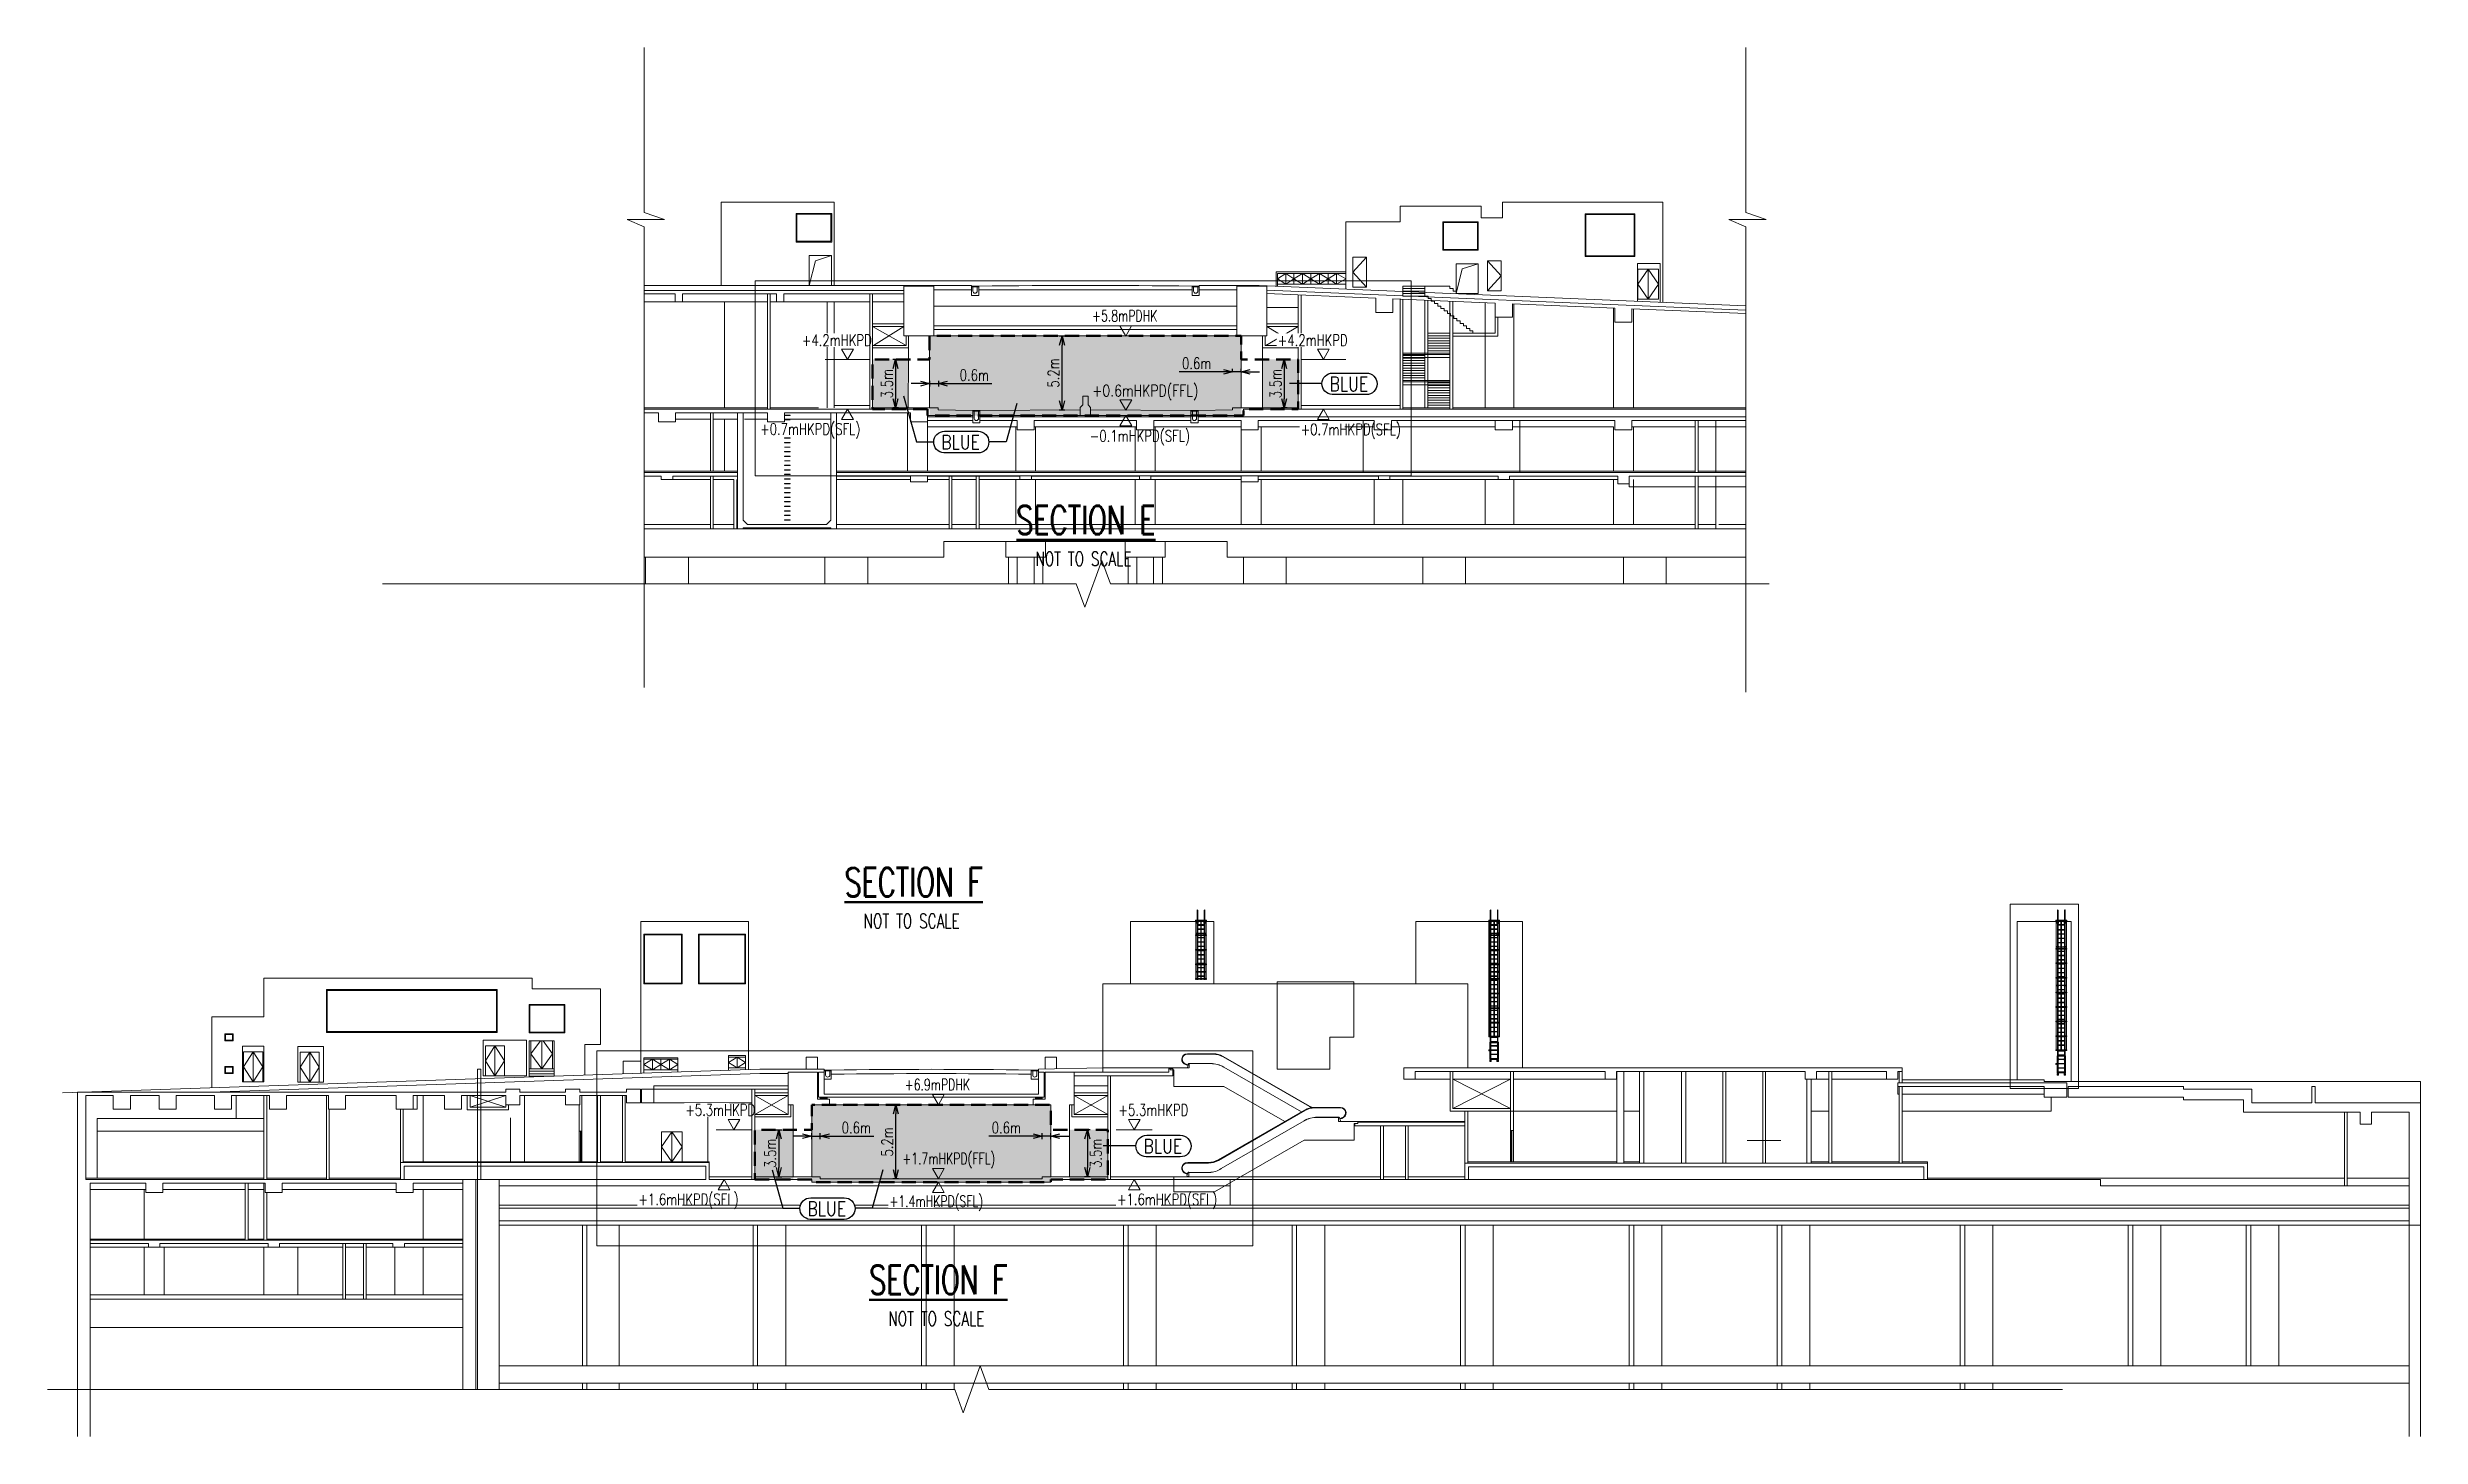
# Model space of a CAD drawing. Header units: millimetres. Extents: x 829698 to 839067, y 817400 to 823544.
# Drawn here: x 837400 to 839067, y 817915 to 818892 of the extents above; entities that cross this region are included whole.
import ezdxf
from ezdxf.enums import TextEntityAlignment as Align

# ---------------------------------------------------------------- set-up
doc = ezdxf.new("R2010")
doc.units = ezdxf.units.MM
doc.linetypes.add('2X62X-MAGP-S-003$0$HIDDEN', pattern=[0.375, 0.25, -0.125])
doc.linetypes.add('DASHED2', pattern=[0.375, 0.25, -0.125])
for name, color, linetype, lineweight in [('01-feature', 8, 'Continuous', 13), ('01-occup', 7, 'DASHED2', 50), ('01-txt', 7, 'Continuous', 20), ('02-txt', 7, 'Continuous', 25)]:
    doc.layers.add(name, color=color, linetype=linetype, lineweight=lineweight)
doc.layers.add('01-hatch', color=7, linetype='Continuous', lineweight=0, true_color=0xa8def7)
doc.layers.add('viewport', color=2, linetype='Continuous', lineweight=20, plot=False)
doc.styles.add('ROMANS', font='romans.shx', dxfattribs={"width": 0.75})
doc.styles.get("Standard").update_dxf_attribs({"font": 'arial.ttf'})
doc.dimstyles.new('ISO-25', dxfattribs={"dimtxt": 2.5, "dimasz": 2.5, "dimexe": 1.25, "dimexo": 0.625, "dimtad": 1, "dimtxsty": 'Standard', "dimcen": 2.5, "dimadec": 0, "dimazin": 0, "dimtfac": 1, "dimtmove": 0, "dimatfit": 3, "dimfxl": 1, "dimarcsym": 0})

msp = doc.modelspace()

# ---------------------------------------------------------------- texts
at = {"layer": '01-txt', "lineweight": 20, "style": 'ROMANS'}
for s, width, p in [('+5.8mPDHK', 0.7, (838133.654, 818702.968)), ('+0.6mHKPD(FFL)', 0.8, (838133.735, 818650.347)), ('+6.9mPDHK', 0.7, (838002.021, 818162.529)), ('+1.7mHKPD(FFL)', 0.7, (838000.312, 818110.529))]:
    msp.add_text(s, height=8, dxfattribs=dict(at, width=width)).set_placement(p, align=Align.MIDDLE_LEFT)
at = {"layer": '01-txt', "lineweight": 25, "style": 'ROMANS', "width": 0.8}
for p in [(838300.476, 818650.073), (838027.644, 818609.115), (838169.752, 818114.253), (837933.624, 818070.338)]:
    msp.add_text('BLUE', height=10, dxfattribs=at).set_placement(p)
at = {"layer": '02-txt', "lineweight": 50, "style": 'ROMANS', "width": 0.7}
for s, p in [('%%USECTION E', (838080.415, 818549.429)), ('%%USECTION F', (837959.695, 818294.807)), ('%%USECTION F', (837977.063, 818015.312))]:
    msp.add_text(s, height=20, rotation=0.018577, dxfattribs=at).set_placement(p)
at = {"layer": '02-txt', "lineweight": 25, "style": 'ROMANS', "width": 0.7}
for p in [(838093.781, 818527.107), (837973.061, 818272.485), (837990.429, 817992.989)]:
    msp.add_text('NOT TO SCALE', height=10, rotation=0.018577, dxfattribs=at).set_placement(p)

# ---------------------------------------------------------------- blocks, each defined once
blk = doc.blocks.new('2X62X-MAGP-S-003$0$SCREW4-P')
at = {"color": 8, "linetype": '2X62X-MAGP-S-003$0$HIDDEN'}
for p, q in [((160, 0), (-160, 0)), ((0, -160), (0, 160))]:
    blk.add_line(p, q, dxfattribs=at)
blk.add_lwpolyline([(-50, 87), (-100, 0), (-50, -87), (50, -87), (100, 0), (50, 87)], close=True)
for radius in [110, 50]:
    blk.add_circle((0, 0), radius)
blk = doc.blocks.new('_Open30')
at = {"color": 0, "linetype": 'ByBlock', "lineweight": -2}
for p, q in [((-1, 0.27), (0, 0)), ((0, 0), (-1, -0.27)), ((0, 0), (-1, 0))]:
    blk.add_line(p, q, dxfattribs=at)
blk = doc.blocks.new('*D65')
at = {"layer": '01-txt', "color": 0, "lineweight": -2, "transparency": 16777216}
for p, q in [((837997.7, 818148.3), (837993.7, 818148.3)), ((837995.7, 818102.7), (837995.7, 818141.9)), ((837997.7, 818096.3), (837993.7, 818096.3))]:
    blk.add_line(p, q, dxfattribs=at)
at = {"layer": 'Defpoints', "color": 0, "transparency": 16777216}
for p in [(837995.7, 818148.3), (838020.6, 818148.3), (838020.6, 818096.3)]:
    blk.add_point(p, dxfattribs=at)
at = {"layer": '01-txt', "color": 0, "lineweight": -2, "transparency": 16777216, "xscale": 6.4, "yscale": 6.4, "zscale": 6.4}
for p, rotation in [((837995.7, 818148.3), 90), ((837995.7, 818096.3), 270)]:
    blk.add_blockref('_Open30', p, dxfattribs=dict(at, rotation=rotation))
at = {"layer": '01-txt', "color": 0, "lineweight": 20, "transparency": 16777216, "insert": (837989.7, 818122.3), "char_height": 8, "attachment_point": 5, "rotation": 90, "style": 'ROMANS'}
blk.add_mtext('5.2m', dxfattribs=at)
blk = doc.blocks.new('*D66')
at = {"layer": '01-txt', "color": 0, "lineweight": -2, "transparency": 16777216}
for p, q in [((837911.5, 818130.8), (837915.5, 818130.8)), ((837913.5, 818124.4), (837913.5, 818104.2)), ((837911.5, 818097.8), (837915.5, 818097.8))]:
    blk.add_line(p, q, dxfattribs=at)
at = {"layer": 'Defpoints', "color": 0, "transparency": 16777216}
for p in [(837896.6, 818130.8), (837896.6, 818097.8), (837913.5, 818097.8)]:
    blk.add_point(p, dxfattribs=at)
at = {"layer": '01-txt', "color": 0, "lineweight": -2, "transparency": 16777216, "xscale": 6.4, "yscale": 6.4, "zscale": 6.4}
for p, rotation in [((837913.5, 818130.8), 90), ((837913.5, 818097.8), 270)]:
    blk.add_blockref('_Open30', p, dxfattribs=dict(at, rotation=rotation))
at = {"layer": '01-txt', "color": 0, "lineweight": 20, "transparency": 16777216, "insert": (837907.5, 818114.3), "char_height": 8, "attachment_point": 5, "rotation": 90, "style": 'ROMANS'}
blk.add_mtext('3.5m', dxfattribs=at)
blk = doc.blocks.new('*D67')
at = {"layer": '01-txt', "color": 0, "lineweight": -2, "transparency": 16777216}
for p, q in [((838132.3, 818130.8), (838128.3, 818130.8)), ((838130.3, 818124.4), (838130.3, 818104.2)), ((838132.3, 818097.8), (838128.3, 818097.8))]:
    blk.add_line(p, q, dxfattribs=at)
at = {"layer": 'Defpoints', "color": 0, "transparency": 16777216}
for p in [(838144.6, 818130.8), (838130.3, 818097.8), (838144.6, 818097.8)]:
    blk.add_point(p, dxfattribs=at)
at = {"layer": '01-txt', "color": 0, "lineweight": -2, "transparency": 16777216, "xscale": 6.4, "yscale": 6.4, "zscale": 6.4}
for p, rotation in [((838130.3, 818130.8), 90), ((838130.3, 818097.8), 270)]:
    blk.add_blockref('_Open30', p, dxfattribs=dict(at, rotation=rotation))
at = {"layer": '01-txt', "color": 0, "lineweight": 20, "transparency": 16777216, "insert": (838136.3, 818114.3), "char_height": 8, "attachment_point": 5, "rotation": 90, "style": 'ROMANS'}
blk.add_mtext('3.5m', dxfattribs=at)
blk = doc.blocks.new('*D68')
at = {"layer": '01-txt', "color": 0, "lineweight": -2, "transparency": 16777216}
for p, q in [((838092.2, 818126.3), (838061, 818126.3)), ((838098.6, 818124.3), (838098.6, 818128.3)), ((838104.6, 818126.3), (838098.6, 818126.3)), ((838104.6, 818124.3), (838104.6, 818128.3)), ((838111, 818126.3), (838117.4, 818126.3))]:
    blk.add_line(p, q, dxfattribs=at)
at = {"layer": 'Defpoints', "color": 0, "transparency": 16777216}
for p in [(838098.6, 818126.3), (838098.6, 818115.9), (838104.6, 818116)]:
    blk.add_point(p, dxfattribs=at)
at = {"layer": '01-txt', "color": 0, "lineweight": -2, "transparency": 16777216, "xscale": 6.4, "yscale": 6.4, "zscale": 6.4}
blk.add_blockref('_Open30', (838098.6, 818126.3), dxfattribs=at)
at = {"layer": '01-txt', "color": 0, "lineweight": -2, "transparency": 16777216, "xscale": 6.4, "yscale": 6.4, "zscale": 6.4, "rotation": 180}
blk.add_blockref('_Open30', (838104.6, 818126.3), dxfattribs=at)
at = {"layer": '01-txt', "color": 0, "lineweight": 20, "transparency": 16777216, "insert": (838073.4, 818132.3), "char_height": 8, "attachment_point": 5, "style": 'ROMANS'}
blk.add_mtext('0.6m', dxfattribs=at)
blk = doc.blocks.new('*D69')
at = {"layer": '01-txt', "color": 0, "lineweight": -2, "transparency": 16777216}
for p, q in [((837930.2, 818126.3), (837923.8, 818126.3)), ((837936.6, 818124.3), (837936.6, 818128.3)), ((837936.6, 818126.3), (837942.6, 818126.3)), ((837942.6, 818124.3), (837942.6, 818128.3)), ((837949, 818126.3), (837980.3, 818126.3))]:
    blk.add_line(p, q, dxfattribs=at)
at = {"layer": 'Defpoints', "color": 0, "transparency": 16777216}
for p in [(837936.6, 818126.3), (837936.6, 818113.2), (837942.6, 818113.4)]:
    blk.add_point(p, dxfattribs=at)
at = {"layer": '01-txt', "color": 0, "lineweight": -2, "transparency": 16777216, "xscale": 6.4, "yscale": 6.4, "zscale": 6.4}
blk.add_blockref('_Open30', (837936.6, 818126.3), dxfattribs=at)
at = {"layer": '01-txt', "color": 0, "lineweight": -2, "transparency": 16777216, "xscale": 6.4, "yscale": 6.4, "zscale": 6.4, "rotation": 180}
blk.add_blockref('_Open30', (837942.6, 818126.3), dxfattribs=at)
at = {"layer": '01-txt', "color": 0, "lineweight": 20, "transparency": 16777216, "insert": (837967.9, 818132.3), "char_height": 8, "attachment_point": 5, "style": 'ROMANS'}
blk.add_mtext('0.6m', dxfattribs=at)
blk = doc.blocks.new('*D70')
at = {"layer": '01-txt', "color": 0, "lineweight": -2, "transparency": 16777216}
for p, q in [((838114.5, 818688.7), (838110.5, 818688.7)), ((838112.5, 818643.1), (838112.5, 818682.3)), ((838114.5, 818636.7), (838110.5, 818636.7))]:
    blk.add_line(p, q, dxfattribs=at)
at = {"layer": 'Defpoints', "color": 0, "transparency": 16777216}
for p in [(838112.5, 818688.7), (838128.9, 818688.7), (838132.6, 818636.7)]:
    blk.add_point(p, dxfattribs=at)
at = {"layer": '01-txt', "color": 0, "lineweight": -2, "transparency": 16777216, "xscale": 6.4, "yscale": 6.4, "zscale": 6.4}
for p, rotation in [((838112.5, 818688.7), 90), ((838112.5, 818636.7), 270)]:
    blk.add_blockref('_Open30', p, dxfattribs=dict(at, rotation=rotation))
at = {"layer": '01-txt', "color": 0, "lineweight": 20, "transparency": 16777216, "insert": (838106.5, 818662.7), "char_height": 8, "attachment_point": 5, "rotation": 90, "style": 'ROMANS'}
blk.add_mtext('5.2m', dxfattribs=at)
blk = doc.blocks.new('*D71')
at = {"layer": '01-txt', "color": 0, "lineweight": -2, "transparency": 16777216}
for p, q in [((837997.5, 818672.3), (837993.5, 818672.3)), ((837995.5, 818665.9), (837995.5, 818644.6)), ((837997.5, 818638.2), (837993.5, 818638.2))]:
    blk.add_line(p, q, dxfattribs=at)
at = {"layer": 'Defpoints', "color": 0, "transparency": 16777216}
for p in [(838019.4, 818672.3), (837995.5, 818638.2), (838004.4, 818638.2)]:
    blk.add_point(p, dxfattribs=at)
at = {"layer": '01-txt', "color": 0, "lineweight": -2, "transparency": 16777216, "xscale": 6.4, "yscale": 6.4, "zscale": 6.4}
for p, rotation in [((837995.5, 818672.3), 90), ((837995.5, 818638.2), 270)]:
    blk.add_blockref('_Open30', p, dxfattribs=dict(at, rotation=rotation))
at = {"layer": '01-txt', "color": 0, "lineweight": 20, "transparency": 16777216, "insert": (837989.5, 818655.3), "char_height": 8, "attachment_point": 5, "rotation": 90, "style": 'ROMANS'}
blk.add_mtext('3.5m', dxfattribs=at)
blk = doc.blocks.new('*D72')
at = {"layer": '01-txt', "color": 0, "lineweight": -2, "transparency": 16777216}
for p, q in [((838270.6, 818672.3), (838266.6, 818672.3)), ((838268.6, 818665.9), (838268.6, 818644.6)), ((838270.6, 818638.2), (838266.6, 818638.2))]:
    blk.add_line(p, q, dxfattribs=at)
at = {"layer": 'Defpoints', "color": 0, "transparency": 16777216}
for p in [(838278.4, 818672.3), (838268.6, 818638.2), (838278.4, 818638.2)]:
    blk.add_point(p, dxfattribs=at)
at = {"layer": '01-txt', "color": 0, "lineweight": -2, "transparency": 16777216, "xscale": 6.4, "yscale": 6.4, "zscale": 6.4}
for p, rotation in [((838268.6, 818672.3), 90), ((838268.6, 818638.2), 270)]:
    blk.add_blockref('_Open30', p, dxfattribs=dict(at, rotation=rotation))
at = {"layer": '01-txt', "color": 0, "lineweight": 20, "transparency": 16777216, "insert": (838262.6, 818655.3), "char_height": 8, "attachment_point": 5, "rotation": 90, "style": 'ROMANS'}
blk.add_mtext('3.5m', dxfattribs=at)
blk = doc.blocks.new('*D73')
at = {"layer": '01-txt', "color": 0, "lineweight": -2, "transparency": 16777216}
for p, q in [((838013, 818655.3), (838006.6, 818655.3)), ((838019.4, 818657.2), (838019.4, 818653.3)), ((838019.4, 818655.3), (838025.6, 818655.3)), ((838025.6, 818657.2), (838025.6, 818653.3)), ((838032, 818655.3), (838063.2, 818655.3))]:
    blk.add_line(p, q, dxfattribs=at)
at = {"layer": 'Defpoints', "color": 0, "transparency": 16777216}
for p in [(838019.4, 818659.2), (838025.6, 818659.2), (838025.6, 818655.3)]:
    blk.add_point(p, dxfattribs=at)
at = {"layer": '01-txt', "color": 0, "lineweight": -2, "transparency": 16777216, "xscale": 6.4, "yscale": 6.4, "zscale": 6.4}
blk.add_blockref('_Open30', (838019.4, 818655.3), dxfattribs=at)
at = {"layer": '01-txt', "color": 0, "lineweight": -2, "transparency": 16777216, "xscale": 6.4, "yscale": 6.4, "zscale": 6.4, "rotation": 180}
blk.add_blockref('_Open30', (838025.6, 818655.3), dxfattribs=at)
at = {"layer": '01-txt', "color": 0, "lineweight": 20, "transparency": 16777216, "insert": (838050.8, 818661.3), "char_height": 8, "attachment_point": 5, "style": 'ROMANS'}
blk.add_mtext('0.6m', dxfattribs=at)
blk = doc.blocks.new('*D74')
at = {"layer": '01-txt', "color": 0, "lineweight": -2, "transparency": 16777216}
for p, q in [((838232.3, 818663.6), (838232.3, 818665.6)), ((838238.4, 818663.6), (838238.4, 818665.6)), ((838225.9, 818663.6), (838194.7, 818663.6)), ((838238.4, 818663.6), (838232.3, 818663.6)), ((838244.8, 818663.6), (838251.2, 818663.6))]:
    blk.add_line(p, q, dxfattribs=at)
at = {"layer": 'Defpoints', "color": 0, "transparency": 16777216}
for p in [(838232.3, 818663.6), (838238.4, 818663.6), (838238.4, 818663.6)]:
    blk.add_point(p, dxfattribs=at)
at = {"layer": '01-txt', "color": 0, "lineweight": -2, "transparency": 16777216, "xscale": 6.4, "yscale": 6.4, "zscale": 6.4}
blk.add_blockref('_Open30', (838232.3, 818663.6), dxfattribs=at)
at = {"layer": '01-txt', "color": 0, "lineweight": -2, "transparency": 16777216, "xscale": 6.4, "yscale": 6.4, "zscale": 6.4, "rotation": 180}
blk.add_blockref('_Open30', (838238.4, 818663.6), dxfattribs=at)
at = {"layer": '01-txt', "color": 0, "lineweight": 20, "transparency": 16777216, "insert": (838207.1, 818669.6), "char_height": 8, "attachment_point": 5, "style": 'ROMANS'}
blk.add_mtext('0.6m', dxfattribs=at)

# ---------------------------------------------------------------- dimensions: what is measured, and where the dimension line sits
at = {"layer": '01-txt', "lineweight": 20}
for base, p1, p2, text, override, picture, middle in [((838112.517, 818688.728), (838132.56, 818636.728), (838128.935, 818688.728), '5.2m', {"dimtxt": 8, "dimasz": 6.4, "dimexe": 2, "dimexo": 2, "dimgap": 2, "dimlfac": -0.02, "dimtxsty": 'ROMANS', "dimblk1": 'Open30', "dimblk2": 'Open30', "dimsah": 1, "dimdle": 1, "dimfxl": 2, "dimfxlon": 1, "dimarcsym": 2}, '*D70', (838106.517, 818662.728)), ((837995.65, 818148.289), (838020.633, 818096.289), (838020.633, 818148.289), '5.2m', {"dimtxt": 8, "dimasz": 6.4, "dimexe": 2, "dimexo": 2, "dimgap": 2, "dimlfac": -0.02, "dimtxsty": 'ROMANS', "dimblk1": 'Open30', "dimblk2": 'Open30', "dimsah": 1, "dimdle": 1, "dimfxl": 2, "dimfxlon": 1, "dimarcsym": 2}, '*D65', (837989.65, 818122.289)), ((837913.456, 818097.789), (837896.633, 818130.789), (837896.633, 818097.789), '3.5m', {"dimtxt": 8, "dimasz": 6.4, "dimexe": 2, "dimexo": 2, "dimgap": 2, "dimlfac": -0.002, "dimtxsty": 'ROMANS', "dimblk1": 'Open30', "dimblk2": 'Open30', "dimsah": 1, "dimdle": 1, "dimfxl": 2, "dimfxlon": 1, "dimarcsym": 2}, '*D66', (837907.456, 818114.289)), ((838130.306, 818097.789), (838144.633, 818130.789), (838144.633, 818097.789), '3.5m', {"dimtxt": 8, "dimasz": 6.4, "dimexe": 2, "dimexo": 2, "dimgap": 2, "dimtad": 4, "dimlfac": -0.002, "dimtxsty": 'ROMANS', "dimblk1": 'Open30', "dimblk2": 'Open30', "dimsah": 1, "dimdle": 1, "dimfxl": 2, "dimfxlon": 1, "dimarcsym": 2}, '*D67', (838136.306, 818114.289))]:
    dim = msp.add_linear_dim(base=base, p1=p1, p2=p2, angle=90, text=text, dimstyle='ISO-25', override=override, dxfattribs=at)
    dim.commit()
    dim.dimension.update_dxf_attribs({"geometry": picture, "text_midpoint": middle})
for base, p1, p2, picture, middle in [((837995.457, 818638.228), (838019.435, 818672.337), (838004.435, 818638.228), '*D71', (837995.457, 818655.282)), ((838268.626, 818638.228), (838278.435, 818672.337), (838278.435, 818638.228), '*D72', (838268.626, 818655.282))]:
    dim = msp.add_linear_dim(base=base, p1=p1, p2=p2, angle=90, text='3.5m', dimstyle='ISO-25', override={"dimtxt": 8, "dimasz": 6.4, "dimexe": 2, "dimexo": 2, "dimgap": 2, "dimlfac": -0.02, "dimtxsty": 'ROMANS', "dimblk1": 'Open30', "dimblk2": 'Open30', "dimsah": 1, "dimdle": 1, "dimfxl": 2, "dimfxlon": 1, "dimarcsym": 2}, dxfattribs=at)
    dim.commit()
    dim.dimension.update_dxf_attribs({"geometry": picture, "text_midpoint": middle, "dimtype": 160})
for base, p1, p2, override, picture, middle in [((838025.56, 818655.332), (838019.435, 818659.219), (838025.56, 818659.219), {"dimtxt": 8, "dimasz": 6.4, "dimexe": 2, "dimexo": 2, "dimgap": 2, "dimlfac": 0.0002, "dimtxsty": 'ROMANS', "dimblk1": 'Open30', "dimblk2": 'Open30', "dimsah": 1, "dimdle": 1, "dimfxl": 2, "dimfxlon": 1, "dimarcsym": 2}, '*D73', (838050.789, 818661.332)), ((838238.435, 818663.587), (838232.31, 818663.587), (838238.435, 818663.587), {"dimtxt": 8, "dimasz": 6.4, "dimexe": 2, "dimexo": 2, "dimgap": 2, "dimjust": 1, "dimlfac": 0.0002, "dimtxsty": 'ROMANS', "dimblk1": 'Open30', "dimblk2": 'Open30', "dimsah": 1, "dimdle": 1, "dimfxl": 2, "dimfxlon": 1, "dimarcsym": 2}, '*D74', (838207.081, 818669.587)), ((838098.633, 818126.271), (838104.633, 818116.031), (838098.633, 818115.868), {"dimtxt": 8, "dimasz": 6.4, "dimexe": 2, "dimexo": 2, "dimgap": 2, "dimlfac": 0.0002, "dimtxsty": 'ROMANS', "dimblk1": 'Open30', "dimblk2": 'Open30', "dimsah": 1, "dimdle": 1, "dimfxl": 2, "dimfxlon": 1, "dimarcsym": 2}, '*D68', (838073.404, 818132.271))]:
    dim = msp.add_linear_dim(base=base, p1=p1, p2=p2, text='0.6m', dimstyle='ISO-25', override=override, dxfattribs=at)
    dim.commit()
    dim.dimension.update_dxf_attribs({"geometry": picture, "text_midpoint": middle})
dim = msp.add_linear_dim(base=(837936.633, 818126.271), p1=(837942.633, 818113.418), p2=(837936.633, 818113.238), text='0.6m', dimstyle='ISO-25', override={"dimtxt": 8, "dimasz": 6.4, "dimexe": 2, "dimexo": 2, "dimgap": 2, "dimlfac": -1, "dimtxsty": 'ROMANS', "dimblk1": 'Open30', "dimblk2": 'Open30', "dimsah": 1, "dimdle": 1, "dimfxl": 2, "dimfxlon": 1, "dimarcsym": 2}, dxfattribs=at)
dim.commit()
dim.dimension.update_dxf_attribs({"geometry": '*D69', "text_midpoint": (837967.861, 818126.271), "dimtype": 160})

# ---------------------------------------------------------------- hatches: boundary and pattern name
at = {"layer": '01-hatch'}
h = msp.add_hatch(color=256, dxfattribs=at)
h.dxf.hatch_style = 1
h.paths.add_polyline_path([(838004.629, 818672.337), (837979.435, 818672.337), (837979.435, 818637.337), (838004.535, 818637.337)])
h.paths.add_polyline_path([(838238.435, 818688.837), (838019.435, 818688.837), (838019.435, 818632.837), (838238.435, 818632.837)])
h.paths.add_polyline_path([(838278.435, 818672.337), (838253.435, 818672.337), (838253.435, 818637.337), (838278.435, 818637.337)])
h = msp.add_hatch(color=256, dxfattribs=at)
h.dxf.hatch_style = 1
h.paths.add_polyline_path([(838104.633, 818148.289), (838092.133, 818148.289), (837949.133, 818148.289), (837936.633, 818148.289), (837936.633, 818093.989), (838104.633, 818093.989)])
h = msp.add_hatch(color=256, dxfattribs=at)
h.dxf.hatch_style = 1
h.paths.add_polyline_path([(837923.633, 818130.789), (837896.633, 818130.789), (837896.633, 818095.789), (837923.633, 818095.789)])
h = msp.add_hatch(color=256, dxfattribs=at)
h.dxf.hatch_style = 1
h.paths.add_polyline_path([(838144.633, 818130.789), (838117.633, 818130.789), (838117.633, 818095.789), (838144.633, 818095.789)])

# ---------------------------------------------------------------- linework, layer by layer
at = {"layer": '01-feature'}
for p, q in [((837872.935, 818724.335), (837872.935, 818782.777)), ((837872.935, 818782.777), (837952.435, 818782.777)), ((837952.435, 818724.335), (837952.435, 818782.777)), ((838421.993, 818782.737), (838534.712, 818782.737)), ((838534.712, 818782.737), (838534.712, 818712.482)), ((838311.935, 818769.087), (838349.993, 818769.087)), ((838311.935, 818721.788), (838311.935, 818769.087)), ((838349.993, 818780.047), (838406.993, 818780.047)), ((838349.993, 818769.087), (838349.993, 818780.047)), ((838406.993, 818771.837), (838406.993, 818780.047)), ((837934.935, 818724.335), (837934.935, 818745.335)), ((837950.435, 818745.335), (837934.935, 818745.335)), ((837950.435, 818724.335), (837950.435, 818745.335)), ((838311.935, 818733.792), (838262.938, 818733.792)), ((838262.938, 818733.792), (838262.938, 818723.834)), ((838311.935, 818732.792), (838263.938, 818732.792)), ((838263.938, 818732.792), (838263.938, 818723.792)), ((838269.688, 818732.792), (838269.688, 818725.292)), ((838275.438, 818732.792), (838275.438, 818725.292)), ((838281.438, 818732.792), (838281.438, 818725.292)), ((838287.438, 818732.792), (838287.438, 818725.292)), ((838293.438, 818732.792), (838293.438, 818725.292)), ((838299.438, 818732.792), (838299.438, 818725.292)), ((838305.438, 818732.792), (838305.438, 818725.292)), ((838326.438, 818744.079), (838316.938, 818744.079)), ((838316.938, 818744.079), (838316.938, 818723.079)), ((838326.438, 818723.079), (838326.438, 818744.079)), ((838389.493, 818718.548), (838389.493, 818739.548)), ((838389.493, 818739.548), (838404.993, 818739.548)), ((838404.993, 818718.548), (838404.993, 818739.548)), ((838411.493, 818720.629), (838411.493, 818741.629)), ((838411.493, 818741.629), (838420.993, 818741.629)), ((838420.993, 818741.629), (838420.993, 818720.629)), ((838516.979, 818713.223), (838516.979, 818739.713)), ((838516.979, 818739.713), (838532.712, 818739.713)), ((838517.212, 818735.713), (838531.712, 818735.713)), ((838517.212, 818735.713), (838517.212, 818714.713)), ((838524.462, 818735.713), (838524.462, 818714.713)), ((838531.712, 818735.713), (838531.712, 818714.713)), ((838532.712, 818712.566), (838532.712, 818739.713)), ((837818.882, 818720.835), (838001.435, 818720.835)), ((837818.882, 818718.335), (837840.739, 818718.335)), ((837840.739, 818712.835), (837840.739, 818718.335)), ((837845.739, 818712.835), (837845.739, 818718.335)), ((837845.739, 818718.335), (837911.935, 818718.335)), ((837911.935, 818712.835), (837911.935, 818718.335)), ((837916.935, 818712.835), (837916.935, 818718.335)), ((837916.935, 818718.335), (838001.435, 818718.335)), ((838048.935, 818717.335), (838048.935, 818723.835)), ((838049.435, 818723.335), (838049.435, 818723.835)), ((838049.935, 818723.335), (838049.935, 818723.835)), ((838049.935, 818720.335), (838049.935, 818723.335)), ((838050.435, 818723.335), (838050.435, 818723.835)), ((838050.935, 818723.335), (838050.935, 818723.835)), ((838051.435, 818723.335), (838051.435, 818723.835)), ((838051.935, 818723.335), (838051.935, 818723.835)), ((838052.435, 818723.335), (838052.435, 818723.835)), ((838052.935, 818723.335), (838052.935, 818723.835)), ((838052.935, 818720.335), (838052.935, 818723.335)), ((838053.435, 818723.335), (838053.435, 818723.835)), ((838204.435, 818723.335), (838204.435, 818723.835)), ((838204.935, 818723.335), (838204.935, 818723.835)), ((838204.935, 818720.335), (838204.935, 818723.335)), ((838205.435, 818723.335), (838205.435, 818723.835)), ((838205.935, 818723.335), (838205.935, 818723.835)), ((838206.435, 818723.335), (838206.435, 818723.835)), ((838206.935, 818723.335), (838206.935, 818723.835)), ((838207.435, 818723.335), (838207.435, 818723.835)), ((838207.935, 818723.335), (838207.935, 818723.835)), ((838207.935, 818720.335), (838207.935, 818723.335)), ((838208.435, 818723.335), (838208.435, 818723.835)), ((838208.935, 818717.335), (838208.935, 818723.835)), ((838592.995, 818707.045), (838256.435, 818721.103)), ((838332.935, 818715.406), (838256.435, 818718.601)), ((838311.935, 818725.292), (838263.938, 818725.292)), ((838278.435, 818717.682), (838278.435, 818637.337)), ((838280.435, 818717.598), (838280.435, 818637.337)), ((838316.938, 818723.079), (838326.438, 818723.079)), ((838332.935, 818705.404), (838332.935, 818715.406)), ((838344.935, 818705.404), (838344.935, 818714.904)), ((838416.951, 818711.896), (838344.935, 818714.904)), ((838349.993, 818714.693), (838349.993, 818637.337)), ((838351.993, 818723.787), (838384.993, 818723.787)), ((838351.993, 818716.81), (838351.993, 818723.787)), ((838351.993, 818722.043), (838367.493, 818722.043)), ((838351.993, 818720.299), (838367.493, 818720.299)), ((838351.993, 818718.554), (838367.493, 818718.554)), ((838351.993, 818716.81), (838369.743, 818716.81)), ((838351.993, 818714.61), (838351.993, 818637.337)), ((838367.493, 818716.81), (838367.493, 818723.787)), ((838367.493, 818638.337), (838367.493, 818713.962)), ((838384.993, 818722.048), (838384.993, 818723.787)), ((838384.993, 818722.048), (838387.243, 818722.048)), ((838387.243, 818720.298), (838387.243, 818722.048)), ((838387.243, 818720.298), (838389.493, 818720.298)), ((838389.493, 818718.548), (838404.993, 818718.548)), ((838420.993, 818720.629), (838411.493, 818720.629)), ((838531.712, 818714.713), (838517.212, 818714.713)), ((837818.882, 818712.835), (837905.435, 818712.835)), ((837840.739, 818712.835), (837845.739, 818712.835)), ((837907.435, 818712.835), (837977.435, 818712.835)), ((837911.935, 818712.835), (837916.935, 818712.835)), ((837947.435, 818638.337), (837947.435, 818712.835)), ((837952.435, 818638.337), (837952.435, 818712.835)), ((837979.435, 818712.835), (838001.435, 818712.835)), ((838332.935, 818705.404), (838344.935, 818705.404)), ((838369.493, 818638.337), (838369.493, 818713.879)), ((838384.993, 818637.337), (838384.993, 818713.231)), ((838386.993, 818637.337), (838386.993, 818713.148)), ((838416.743, 818690.649), (838416.743, 818708.835)), ((838416.951, 818701.895), (838416.951, 818711.896)), ((838416.951, 818701.895), (838428.951, 818701.895)), ((838418.743, 818688.649), (838418.743, 818701.895)), ((838428.951, 818701.895), (838428.951, 818711.395)), ((838500.951, 818708.388), (838428.951, 818711.395)), ((838500.951, 818698.386), (838500.951, 818708.388)), ((838500.951, 818698.386), (838512.951, 818698.386)), ((838592.995, 818704.543), (838512.951, 818707.886)), ((838512.951, 818698.386), (838512.951, 818707.886)), ((837979.435, 818682.037), (838002.935, 818682.037)), ((838002.935, 818688.837), (838004.635, 818688.837)), ((838002.935, 818682.037), (838002.935, 818688.837)), ((838004.635, 818688.837), (838004.635, 818673.337)), ((838019.435, 818688.837), (838019.435, 818638.337)), ((838235.435, 818695.837), (838022.435, 818695.837)), ((838022.435, 818693.337), (838235.435, 818693.337)), ((838238.435, 818688.837), (838238.435, 818638.337)), ((838255.135, 818688.837), (838253.435, 818688.837)), ((838253.435, 818688.837), (838253.435, 818680.337)), ((838255.135, 818682.037), (838255.135, 818688.837)), ((838278.435, 818682.037), (838255.135, 818682.037)), ((838369.493, 818690.649), (838384.993, 818690.649)), ((838369.493, 818688.905), (838384.993, 818688.905)), ((838369.493, 818687.161), (838384.993, 818687.161)), ((838369.493, 818685.417), (838384.993, 818685.417)), ((838369.493, 818683.673), (838384.993, 818683.673)), ((838369.493, 818681.929), (838384.993, 818681.929)), ((838386.993, 818690.649), (838416.743, 818690.649)), ((838386.993, 818688.649), (838418.743, 818688.649)), ((838004.635, 818680.337), (837979.435, 818680.337)), ((837979.435, 818673.337), (837979.435, 818675.037)), ((838004.635, 818673.337), (838004.435, 818638.337)), ((838253.435, 818680.337), (838253.435, 818638.337)), ((838253.435, 818680.337), (838278.435, 818680.337)), ((838278.435, 818673.337), (838278.435, 818675.037)), ((838351.993, 818676.697), (838384.993, 818676.697)), ((838351.993, 818675.697), (838384.993, 818675.697)), ((838351.993, 818674.957), (838367.493, 818674.957)), ((838351.993, 818673.697), (838384.993, 818673.697)), ((838351.993, 818673.213), (838367.493, 818673.213)), ((838351.993, 818671.469), (838367.493, 818671.469)), ((838351.993, 818669.725), (838367.493, 818669.725)), ((838351.993, 818667.981), (838367.493, 818667.981)), ((838351.993, 818666.237), (838367.493, 818666.237)), ((838351.993, 818664.493), (838367.493, 818664.493)), ((838369.493, 818680.185), (838384.993, 818680.185)), ((838369.493, 818678.441), (838384.993, 818678.441)), ((838351.993, 818662.749), (838367.493, 818662.749)), ((838351.993, 818661.005), (838367.493, 818661.005)), ((838351.993, 818659.261), (838367.493, 818659.261)), ((838351.993, 818657.517), (838384.993, 818657.517)), ((838351.993, 818656.517), (838384.993, 818656.517)), ((838351.993, 818654.517), (838384.993, 818654.517)), ((838369.493, 818655.777), (838384.993, 818655.777)), ((838369.493, 818654.033), (838384.993, 818654.033)), ((838369.493, 818652.289), (838384.993, 818652.289)), ((838369.493, 818650.545), (838384.993, 818650.545)), ((838369.493, 818648.801), (838384.993, 818648.801)), ((837818.882, 818638.337), (837905.435, 818638.337)), ((837818.882, 818637.337), (837917.435, 818637.337)), ((837828.935, 818634.837), (837818.882, 818634.837)), ((837828.935, 818628.337), (837828.935, 818634.837)), ((837840.935, 818628.337), (837840.935, 818634.837)), ((837905.435, 818634.837), (837840.935, 818634.837)), ((837865.435, 818593.837), (837865.435, 818634.837)), ((837867.435, 818593.837), (837867.435, 818634.837)), ((837884.438, 818553.337), (837884.438, 818634.837)), ((837888.438, 818559.337), (837888.438, 818634.837)), ((837905.435, 818628.337), (837905.435, 818634.837)), ((837907.435, 818638.337), (837941.351, 818638.337)), ((837917.435, 818637.337), (838017.935, 818637.337)), ((837917.435, 818628.337), (837917.435, 818634.837)), ((838005.935, 818634.837), (837917.435, 818634.837)), ((837949.935, 818559.337), (837949.935, 818634.837)), ((837952.435, 818639.837), (837977.435, 818639.837)), ((837953.935, 818553.337), (837953.935, 818634.837)), ((837979.435, 818638.337), (838025.56, 818638.337)), ((838005.935, 818634.837), (838005.935, 818630.837)), ((838005.935, 818628.337), (838005.935, 818634.837)), ((838017.935, 818632.837), (838017.935, 818637.337)), ((838017.935, 818628.337), (838017.935, 818634.837)), ((838017.935, 818632.837), (838049.81, 818632.837)), ((838049.81, 818631.837), (838017.935, 818631.837)), ((838025.56, 818638.337), (838025.56, 818636.837)), ((838049.81, 818636.337), (838025.56, 818636.837)), ((838049.81, 818627.837), (838049.81, 818636.337)), ((838050.31, 818635.837), (838050.31, 818636.337)), ((838050.81, 818635.837), (838050.81, 818636.337)), ((838050.81, 818630.837), (838050.81, 818635.837)), ((838051.31, 818635.837), (838051.31, 818636.337)), ((838051.81, 818635.837), (838051.81, 818636.337)), ((838052.31, 818635.837), (838052.31, 818636.337)), ((838052.81, 818635.837), (838052.81, 818636.337)), ((838053.31, 818635.837), (838053.31, 818636.337)), ((838053.81, 818635.837), (838053.81, 818636.337)), ((838053.81, 818630.837), (838053.81, 818635.837)), ((838054.31, 818635.837), (838054.31, 818636.337)), ((838054.81, 818636.337), (838125.31, 818636.837)), ((838054.81, 818632.837), (838203.06, 818632.837)), ((838054.81, 818630.337), (838054.81, 818632.837)), ((838203.06, 818631.837), (838054.81, 818631.837)), ((838127.11, 818640.367), (838125.31, 818638.567)), ((838125.31, 818638.567), (838125.31, 818632.837)), ((838125.31, 818632.837), (838132.56, 818632.837)), ((838130.76, 818646.567), (838127.11, 818646.567)), ((838127.11, 818646.567), (838127.11, 818640.367)), ((838130.76, 818640.367), (838130.76, 818646.567)), ((838132.56, 818638.567), (838130.76, 818640.367)), ((838132.56, 818632.837), (838132.56, 818638.567)), ((838203.06, 818636.337), (838132.56, 818636.837)), ((838203.06, 818630.337), (838203.06, 818632.837)), ((838203.56, 818635.837), (838203.56, 818636.337)), ((838204.06, 818635.837), (838204.06, 818636.337)), ((838204.06, 818630.837), (838204.06, 818635.837)), ((838204.56, 818635.837), (838204.56, 818636.337)), ((838205.06, 818635.837), (838205.06, 818636.337)), ((838205.56, 818635.837), (838205.56, 818636.337)), ((838206.06, 818635.837), (838206.06, 818636.337)), ((838206.56, 818635.837), (838206.56, 818636.337)), ((838207.06, 818635.837), (838207.06, 818636.337)), ((838207.06, 818630.837), (838207.06, 818635.837)), ((838207.56, 818635.837), (838207.56, 818636.337)), ((838208.06, 818636.337), (838232.31, 818636.837)), ((838208.06, 818627.837), (838208.06, 818636.337)), ((838208.06, 818632.837), (838239.935, 818632.837)), ((838208.06, 818630.337), (838208.06, 818632.837)), ((838592.995, 818631.837), (838208.06, 818631.837)), ((838232.31, 818638.337), (838278.435, 818638.337)), ((838232.31, 818638.337), (838232.31, 818636.837)), ((838239.935, 818632.837), (838239.935, 818637.337)), ((838239.935, 818637.337), (838592.995, 818637.337)), ((838280.435, 818639.837), (838349.935, 818639.837)), ((838351.935, 818638.337), (838384.993, 818638.337)), ((838369.493, 818647.057), (838384.993, 818647.057)), ((838369.493, 818645.313), (838384.993, 818645.313)), ((838369.493, 818643.569), (838384.993, 818643.569)), ((838369.493, 818641.825), (838384.993, 818641.825)), ((838369.493, 818640.081), (838384.993, 818640.081)), ((838386.993, 818638.337), (838592.995, 818638.337)), ((837840.935, 818628.337), (837828.935, 818628.337)), ((837875.435, 818593.837), (837875.435, 818630.337)), ((837917.435, 818628.337), (837905.435, 818628.337)), ((838017.935, 818628.337), (838005.935, 818628.337)), ((838049.81, 818629.337), (838017.935, 818629.337)), ((838080.935, 818629.337), (838054.81, 818629.337)), ((838080.935, 818622.837), (838080.935, 818629.337)), ((838092.935, 818622.837), (838080.935, 818622.837)), ((838092.935, 818622.837), (838092.935, 818629.337)), ((838164.935, 818629.337), (838092.935, 818629.337)), ((838164.935, 818622.837), (838164.935, 818629.337)), ((838176.935, 818622.837), (838164.935, 818622.837)), ((838176.935, 818622.837), (838176.935, 818629.337)), ((838203.06, 818629.337), (838176.935, 818629.337)), ((838238.435, 818629.337), (838208.06, 818629.337)), ((838238.435, 818622.837), (838238.435, 818629.337)), ((838250.435, 818622.837), (838238.435, 818622.837)), ((838250.435, 818622.837), (838250.435, 818629.337)), ((838331.935, 818629.337), (838250.435, 818629.337)), ((838324.173, 818592.837), (838324.173, 818629.337)), ((838331.935, 818622.837), (838331.935, 818629.337)), ((838343.935, 818622.837), (838331.935, 818622.837)), ((838343.935, 818622.837), (838343.935, 818629.337)), ((838429.42, 818629.337), (838343.935, 818629.337)), ((838416.951, 818622.837), (838416.951, 818629.337)), ((838428.951, 818622.837), (838416.951, 818622.837)), ((838500.951, 818629.337), (838428.951, 818629.337)), ((838428.951, 818622.837), (838428.951, 818629.337)), ((838434.173, 818592.837), (838434.173, 818629.337)), ((838499.935, 818593.837), (838499.935, 818624.837)), ((838500.951, 818622.837), (838500.951, 818629.337)), ((838512.951, 818622.837), (838500.951, 818622.837)), ((838512.951, 818622.837), (838512.951, 818629.337)), ((838592.995, 818629.337), (838512.951, 818629.337)), ((838513.935, 818593.837), (838513.935, 818624.837)), ((838557.435, 818592.837), (838557.435, 818629.337)), ((838559.435, 818592.837), (838559.435, 818629.337)), ((838571.935, 818592.837), (838571.935, 818629.337)), ((837884.438, 818593.837), (837818.882, 818593.837)), ((837884.438, 818592.837), (837818.882, 818592.837)), ((837830.935, 818590.337), (837818.882, 818590.337)), ((837830.935, 818587.837), (837830.935, 818590.337)), ((837838.935, 818587.837), (837830.935, 818587.837)), ((837838.935, 818587.837), (837838.935, 818590.337)), ((837884.438, 818590.337), (837838.935, 818590.337)), ((837838.935, 818587.837), (837865.435, 818587.837)), ((837865.435, 818553.337), (837865.435, 818590.337)), ((837867.435, 818553.337), (837867.435, 818590.337)), ((837867.435, 818587.837), (837881.938, 818587.837)), ((837881.938, 818553.337), (837881.938, 818587.837)), ((837883.938, 818553.337), (837883.938, 818587.837)), ((838499.935, 818593.837), (837953.935, 818593.837)), ((838592.995, 818592.837), (837953.935, 818592.837)), ((838005.935, 818590.337), (837953.935, 818590.337)), ((838005.935, 818587.837), (837953.935, 818587.837)), ((838005.935, 818586.337), (838005.935, 818590.337)), ((838017.935, 818586.337), (838005.935, 818586.337)), ((838082.935, 818590.337), (838017.935, 818590.337)), ((838017.935, 818586.337), (838017.935, 818590.337)), ((838033.185, 818587.837), (838017.935, 818587.837)), ((838033.185, 818553.337), (838033.185, 818590.337)), ((838035.185, 818553.337), (838035.185, 818590.337)), ((838052.185, 818587.837), (838035.185, 818587.837)), ((838052.185, 818553.337), (838052.185, 818590.337)), ((838054.185, 818553.337), (838054.185, 818590.337)), ((838082.935, 818587.837), (838054.185, 818587.837)), ((838082.935, 818587.837), (838082.935, 818590.337)), ((838090.935, 818587.837), (838082.935, 818587.837)), ((838166.935, 818590.337), (838090.935, 818590.337)), ((838090.935, 818587.837), (838090.935, 818590.337)), ((838090.935, 818587.837), (838166.935, 818587.837)), ((838166.935, 818587.837), (838166.935, 818590.337)), ((838174.935, 818587.837), (838166.935, 818587.837)), ((838238.435, 818590.337), (838174.935, 818590.337)), ((838174.935, 818587.837), (838174.935, 818590.337)), ((838174.935, 818587.837), (838238.435, 818587.837)), ((838238.435, 818586.337), (838238.435, 818590.337)), ((838250.435, 818586.337), (838238.435, 818586.337)), ((838334.935, 818590.337), (838250.435, 818590.337)), ((838250.435, 818586.337), (838250.435, 818590.337)), ((838334.935, 818587.837), (838250.435, 818587.837)), ((838334.935, 818587.837), (838334.935, 818590.337)), ((838342.935, 818587.837), (838334.935, 818587.837)), ((838418.935, 818590.337), (838342.935, 818590.337)), ((838342.935, 818587.837), (838342.935, 818590.337)), ((838342.935, 818587.837), (838418.935, 818587.837)), ((838418.935, 818587.837), (838418.935, 818590.337)), ((838426.935, 818587.837), (838418.935, 818587.837)), ((838502.935, 818590.337), (838426.935, 818590.337)), ((838426.935, 818587.837), (838426.935, 818590.337)), ((838502.935, 818587.837), (838426.935, 818587.837)), ((838557.435, 818593.837), (838499.935, 818593.837)), ((838502.935, 818584.837), (838502.935, 818590.337)), ((838510.935, 818584.837), (838502.935, 818584.837)), ((838592.995, 818590.337), (838510.935, 818590.337)), ((838510.935, 818584.837), (838510.935, 818590.337)), ((838510.935, 818584.837), (838510.935, 818582.837)), ((838510.935, 818582.837), (838557.435, 818582.837)), ((838557.435, 818553.337), (838557.435, 818590.337)), ((838592.995, 818593.837), (838559.435, 818593.837)), ((838559.435, 818553.337), (838559.435, 818590.337)), ((838559.435, 818582.837), (838571.935, 818582.837)), ((838571.935, 818553.337), (838571.935, 818590.337)), ((838571.935, 818582.837), (838592.995, 818582.837)), ((837865.435, 818556.337), (837818.882, 818556.337)), ((838592.995, 818553.337), (837818.882, 818553.337)), ((837881.938, 818556.337), (837867.435, 818556.337)), ((837891.438, 818556.337), (837888.438, 818559.337)), ((837949.935, 818553.837), (837888.438, 818553.837, 0)), ((837888.438, 818553.337), (837888.438, 818553.837)), ((837946.935, 818556.337), (837891.438, 818556.337)), ((837946.935, 818556.337), (837949.935, 818559.337)), ((837949.935, 818553.337, 0), (837949.935, 818553.837, 0)), ((838033.185, 818556.337), (837953.935, 818556.337)), ((838052.185, 818556.337), (838035.185, 818556.337)), ((838557.435, 818556.337), (838054.185, 818556.337)), ((838571.935, 818556.337), (838559.435, 818556.337)), ((838592.995, 818556.337), (838573.935, 818556.337)), ((838029.435, 818533.337), (837818.882, 818533.337)), ((837819.935, 818514.528), (837819.935, 818533.337)), ((837849.935, 818514.528), (837849.935, 818533.337)), ((837945.935, 818514.528), (837945.935, 818533.337)), ((837975.935, 818514.528), (837975.935, 818533.337)), ((838228.435, 818544.337), (838029.435, 818544.337)), ((838029.435, 818533.337), (838029.435, 818544.337)), ((838072.935, 818533.337), (838072.935, 818544.337)), ((838100.935, 818533.337), (838072.935, 818533.337)), ((838074.885, 818514.528), (838074.885, 818533.337)), ((838080.985, 818514.528), (838080.985, 818533.337)), ((838092.885, 818514.528), (838092.885, 818533.337)), ((838098.985, 818514.528), (838098.985, 818533.337)), ((838100.935, 818533.337), (838100.935, 818544.337)), ((838156.935, 818533.337), (838156.935, 818544.337)), ((838184.935, 818533.337), (838156.935, 818533.337)), ((838158.885, 818514.528), (838158.885, 818533.337)), ((838164.985, 818514.528), (838164.985, 818533.337)), ((838176.885, 818514.528), (838176.885, 818533.337)), ((838182.985, 818514.528), (838182.985, 818533.337)), ((838184.935, 818533.337), (838184.935, 818544.337)), ((838228.435, 818533.337), (838228.435, 818544.337)), ((838592.995, 818533.337), (838228.435, 818533.337)), ((838239.935, 818514.528), (838239.935, 818533.337)), ((838269.935, 818514.528), (838269.935, 818533.337)), ((838365.935, 818514.528), (838365.935, 818533.337)), ((838395.935, 818514.528), (838395.935, 818533.337)), ((838506.935, 818514.528), (838506.935, 818533.337)), ((838536.935, 818514.528), (838536.935, 818533.337)), ((838207.433, 818285.089), (838207.433, 818278.089)), ((838207.833, 818285.089), (838207.833, 818278.089)), ((838212.433, 818285.089), (838212.433, 818278.089)), ((838212.833, 818285.089), (838212.833, 818278.089)), ((838413.433, 818285.089), (838413.433, 818278.089)), ((838413.833, 818285.089), (838413.833, 818278.089)), ((838418.433, 818285.089), (838418.433, 818278.089)), ((838418.833, 818285.089), (838418.833, 818278.089)), ((838811.933, 818285.089), (838811.933, 818278.089)), ((838812.333, 818285.089), (838812.333, 818278.089)), ((838816.933, 818285.089), (838816.933, 818278.089)), ((838817.333, 818285.089), (838817.333, 818278.089)), ((837816.633, 818277.289), (837892.133, 818277.289)), ((837816.633, 818277.289), (837816.633, 818170.478)), ((837892.133, 818277.289), (837892.133, 818173.02)), ((838160.633, 818233.289), (838160.633, 818277.289)), ((838160.633, 818277.289), (838219.133, 818277.289)), ((838206.433, 818277.589), (838206.433, 818278.089)), ((838206.433, 818267.839), (838206.433, 818277.589)), ((838206.433, 818267.339), (838206.433, 818267.839)), ((838206.433, 818267.339), (838206.433, 818257.589)), ((838206.533, 818267.839), (838206.533, 818277.589)), ((838206.533, 818267.339), (838206.533, 818257.589)), ((838206.633, 818277.589), (838206.633, 818278.089)), ((838206.633, 818267.339), (838206.633, 818267.839)), ((838206.933, 818277.589), (838206.933, 818278.089)), ((838206.933, 818267.339), (838206.933, 818267.839)), ((838207.333, 818277.589), (838207.333, 818278.089)), ((838207.333, 818267.339), (838207.333, 818267.839)), ((838207.433, 818277.589), (838207.433, 818267.839)), ((838207.433, 818267.339), (838207.433, 818257.589)), ((838207.733, 818277.589), (838207.733, 818278.089)), ((838207.733, 818267.339), (838207.733, 818267.839)), ((838207.833, 818277.589), (838207.833, 818274.989)), ((838207.833, 818274.689), (838207.833, 818271.989)), ((838209.933, 818274.289), (838207.833, 818274.289)), ((838207.833, 818271.689), (838207.833, 818268.989)), ((838207.833, 818268.689), (838207.833, 818267.839)), ((838207.833, 818267.339), (838207.833, 818265.939)), ((838207.833, 818265.639), (838207.833, 818262.939)), ((838208.233, 818277.589), (838208.233, 818278.089)), ((838208.233, 818267.339), (838208.233, 818267.839)), ((838208.833, 818277.589), (838208.833, 818278.089)), ((838208.833, 818267.339), (838208.833, 818267.839)), ((838209.583, 818277.589), (838209.583, 818278.089)), ((838209.583, 818267.339), (838209.583, 818267.839)), ((838209.933, 818267.839), (838209.933, 818277.589)), ((838209.933, 818267.339), (838209.933, 818257.589)), ((838210.333, 818267.839), (838210.333, 818277.589)), ((838212.433, 818274.289), (838210.333, 818274.289)), ((838210.333, 818267.339), (838210.333, 818257.589)), ((838210.683, 818277.589), (838210.683, 818278.089)), ((838210.683, 818267.339), (838210.683, 818267.839)), ((838211.433, 818277.589), (838211.433, 818278.089)), ((838211.433, 818267.339), (838211.433, 818267.839)), ((838212.033, 818277.589), (838212.033, 818278.089)), ((838212.033, 818267.339), (838212.033, 818267.839)), ((838212.433, 818277.589), (838212.433, 818274.989)), ((838212.433, 818274.689), (838212.433, 818271.989)), ((838212.433, 818271.689), (838212.433, 818268.989)), ((838212.433, 818268.689), (838212.433, 818267.839)), ((838212.433, 818267.339), (838212.433, 818265.939)), ((838212.433, 818265.639), (838212.433, 818262.939)), ((838212.533, 818277.589), (838212.533, 818278.089)), ((838212.533, 818267.339), (838212.533, 818267.839)), ((838212.833, 818277.589), (838212.833, 818267.839)), ((838212.833, 818267.339), (838212.833, 818257.589)), ((838212.933, 818277.589), (838212.933, 818278.089)), ((838212.933, 818267.339), (838212.933, 818267.839)), ((838213.333, 818277.589), (838213.333, 818278.089)), ((838213.333, 818267.339), (838213.333, 818267.839)), ((838213.633, 818277.589), (838213.633, 818278.089)), ((838213.633, 818267.339), (838213.633, 818267.839)), ((838213.733, 818267.839), (838213.733, 818277.589)), ((838213.733, 818267.339), (838213.733, 818257.589)), ((838213.833, 818277.589), (838213.833, 818278.089)), ((838213.833, 818267.839), (838213.833, 818277.589)), ((838213.833, 818267.339), (838213.833, 818267.839)), ((838213.833, 818267.339), (838213.833, 818257.589)), ((838219.133, 818233.289), (838219.133, 818277.289)), ((838361.133, 818277.289), (838361.133, 818233.789)), ((838361.133, 818277.289), (838436.133, 818277.289)), ((838412.433, 818277.589), (838412.433, 818278.089)), ((838412.433, 818267.839), (838412.433, 818277.589)), ((838412.433, 818267.339), (838412.433, 818267.839)), ((838412.433, 818267.339), (838412.433, 818257.589)), ((838412.533, 818267.839), (838412.533, 818277.589)), ((838412.533, 818267.339), (838412.533, 818257.589)), ((838412.633, 818277.589), (838412.633, 818278.089)), ((838412.633, 818267.339), (838412.633, 818267.839)), ((838412.933, 818277.589), (838412.933, 818278.089)), ((838412.933, 818267.339), (838412.933, 818267.839)), ((838413.333, 818277.589), (838413.333, 818278.089)), ((838413.333, 818267.339), (838413.333, 818267.839)), ((838413.433, 818277.589), (838413.433, 818267.839)), ((838413.433, 818267.339), (838413.433, 818257.589)), ((838413.733, 818277.589), (838413.733, 818278.089)), ((838413.733, 818267.339), (838413.733, 818267.839)), ((838413.833, 818277.589), (838413.833, 818274.989)), ((838413.833, 818274.689), (838413.833, 818271.989)), ((838415.933, 818274.289), (838413.833, 818274.289)), ((838413.833, 818271.689), (838413.833, 818268.989)), ((838413.833, 818268.689), (838413.833, 818267.839)), ((838413.833, 818267.339), (838413.833, 818265.939)), ((838413.833, 818265.639), (838413.833, 818262.939)), ((838414.233, 818277.589), (838414.233, 818278.089)), ((838414.233, 818267.339), (838414.233, 818267.839)), ((838414.833, 818277.589), (838414.833, 818278.089)), ((838414.833, 818267.339), (838414.833, 818267.839)), ((838415.583, 818277.589), (838415.583, 818278.089)), ((838415.583, 818267.339), (838415.583, 818267.839)), ((838415.933, 818267.839), (838415.933, 818277.589)), ((838415.933, 818267.339), (838415.933, 818257.589)), ((838416.333, 818267.839), (838416.333, 818277.589)), ((838418.433, 818274.289), (838416.333, 818274.289)), ((838416.333, 818267.339), (838416.333, 818257.589)), ((838416.683, 818277.589), (838416.683, 818278.089)), ((838416.683, 818267.339), (838416.683, 818267.839)), ((838417.433, 818277.589), (838417.433, 818278.089)), ((838417.433, 818267.339), (838417.433, 818267.839)), ((838418.033, 818277.589), (838418.033, 818278.089)), ((838418.033, 818267.339), (838418.033, 818267.839)), ((838418.433, 818277.589), (838418.433, 818274.989)), ((838418.433, 818274.689), (838418.433, 818271.989)), ((838418.433, 818271.689), (838418.433, 818268.989)), ((838418.433, 818268.689), (838418.433, 818267.839)), ((838418.433, 818267.339), (838418.433, 818265.939)), ((838418.433, 818265.639), (838418.433, 818262.939)), ((838418.533, 818277.589), (838418.533, 818278.089)), ((838418.533, 818267.339), (838418.533, 818267.839)), ((838418.833, 818277.589), (838418.833, 818267.839)), ((838418.833, 818267.339), (838418.833, 818257.589)), ((838418.933, 818277.589), (838418.933, 818278.089)), ((838418.933, 818267.339), (838418.933, 818267.839)), ((838419.333, 818277.589), (838419.333, 818278.089)), ((838419.333, 818267.339), (838419.333, 818267.839)), ((838419.633, 818277.589), (838419.633, 818278.089)), ((838419.633, 818267.339), (838419.633, 818267.839)), ((838419.733, 818267.839), (838419.733, 818277.589)), ((838419.733, 818267.339), (838419.733, 818257.589)), ((838419.833, 818277.589), (838419.833, 818278.089)), ((838419.833, 818267.839), (838419.833, 818277.589)), ((838419.833, 818267.339), (838419.833, 818267.839)), ((838419.833, 818267.339), (838419.833, 818257.589)), ((838436.133, 818277.289), (838436.133, 818174.289)), ((838783.633, 818277.289), (838783.633, 818165.789)), ((838783.633, 818277.289), (838821.633, 818277.289)), ((838810.933, 818277.589), (838810.933, 818278.089)), ((838810.933, 818258.339), (838810.933, 818277.589)), ((838811.033, 818258.339), (838811.033, 818277.589)), ((838811.133, 818277.589), (838811.133, 818278.089)), ((838811.433, 818277.589), (838811.433, 818278.089)), ((838811.833, 818277.589), (838811.833, 818278.089)), ((838811.933, 818277.589), (838811.933, 818258.339)), ((838812.233, 818277.589), (838812.233, 818278.089)), ((838812.333, 818277.589), (838812.333, 818274.989)), ((838812.333, 818274.689), (838812.333, 818262.489)), ((838812.733, 818277.589), (838812.733, 818278.089)), ((838813.333, 818277.589), (838813.333, 818278.089)), ((838814.083, 818277.589), (838814.083, 818278.089)), ((838814.433, 818258.339), (838814.433, 818277.589)), ((838814.833, 818258.339), (838814.833, 818277.589)), ((838815.183, 818277.589), (838815.183, 818278.089)), ((838815.933, 818277.589), (838815.933, 818278.089)), ((838816.533, 818277.589), (838816.533, 818278.089)), ((838816.933, 818277.589), (838816.933, 818274.989)), ((838816.933, 818274.689), (838816.933, 818262.489)), ((838817.033, 818277.589), (838817.033, 818278.089)), ((838817.333, 818277.589), (838817.333, 818258.339)), ((838817.433, 818277.589), (838817.433, 818278.089)), ((838817.833, 818277.589), (838817.833, 818278.089)), ((838818.133, 818277.589), (838818.133, 818278.089)), ((838818.233, 818258.339), (838818.233, 818277.589)), ((838818.333, 818277.589), (838818.333, 818278.089)), ((838818.333, 818258.339), (838818.333, 818277.589)), ((838821.633, 818277.289), (838821.633, 818164.789)), ((838206.433, 818257.089), (838206.433, 818257.589)), ((838206.433, 818257.089), (838206.433, 818247.339)), ((838206.433, 818246.839), (838206.433, 818247.339)), ((838206.533, 818257.089), (838206.533, 818247.339)), ((838206.633, 818257.089), (838206.633, 818257.589)), ((838206.633, 818246.839), (838206.633, 818247.339)), ((838206.933, 818257.089), (838206.933, 818257.589)), ((838206.933, 818246.839), (838206.933, 818247.339)), ((838207.333, 818257.089), (838207.333, 818257.589)), ((838207.333, 818246.839), (838207.333, 818247.339)), ((838207.433, 818257.089), (838207.433, 818247.339)), ((838207.733, 818257.089), (838207.733, 818257.589)), ((838207.733, 818246.839), (838207.733, 818247.339)), ((838207.833, 818262.639), (838207.833, 818259.939)), ((838207.833, 818259.639), (838207.833, 818257.589)), ((838207.833, 818257.089), (838207.833, 818256.939)), ((838207.833, 818256.639), (838207.833, 818253.939)), ((838207.833, 818253.639), (838207.833, 818250.939)), ((838207.833, 818250.639), (838207.833, 818247.939)), ((838207.833, 818247.639), (838207.833, 818247.339)), ((838208.233, 818257.089), (838208.233, 818257.589)), ((838208.233, 818246.839), (838208.233, 818247.339)), ((838208.833, 818257.089), (838208.833, 818257.589)), ((838208.833, 818246.839), (838208.833, 818247.339)), ((838209.583, 818257.089), (838209.583, 818257.589)), ((838209.583, 818246.839), (838209.583, 818247.339)), ((838209.933, 818257.089), (838209.933, 818247.339)), ((838210.333, 818257.089), (838210.333, 818247.339)), ((838210.683, 818257.089), (838210.683, 818257.589)), ((838210.683, 818246.839), (838210.683, 818247.339)), ((838211.433, 818257.089), (838211.433, 818257.589)), ((838211.433, 818246.839), (838211.433, 818247.339)), ((838212.033, 818257.089), (838212.033, 818257.589)), ((838212.033, 818246.839), (838212.033, 818247.339)), ((838212.433, 818262.639), (838212.433, 818259.939)), ((838212.433, 818259.639), (838212.433, 818257.589)), ((838212.433, 818257.089), (838212.433, 818256.939)), ((838212.433, 818256.639), (838212.433, 818253.939)), ((838212.433, 818253.639), (838212.433, 818250.939)), ((838212.433, 818250.639), (838212.433, 818247.939)), ((838212.433, 818247.639), (838212.433, 818247.339)), ((838212.533, 818257.089), (838212.533, 818257.589)), ((838212.533, 818246.839), (838212.533, 818247.339)), ((838212.833, 818257.089), (838212.833, 818247.339)), ((838212.933, 818257.089), (838212.933, 818257.589)), ((838212.933, 818246.839), (838212.933, 818247.339)), ((838213.333, 818257.089), (838213.333, 818257.589)), ((838213.333, 818246.839), (838213.333, 818247.339)), ((838213.633, 818257.089), (838213.633, 818257.589)), ((838213.633, 818246.839), (838213.633, 818247.339)), ((838213.733, 818257.089), (838213.733, 818247.339)), ((838213.833, 818257.089), (838213.833, 818257.589)), ((838213.833, 818257.089), (838213.833, 818247.339)), ((838213.833, 818246.839), (838213.833, 818247.339)), ((838412.433, 818257.089), (838412.433, 818257.589)), ((838412.433, 818257.089), (838412.433, 818247.339)), ((838412.433, 818246.839), (838412.433, 818247.339)), ((838412.533, 818257.089), (838412.533, 818247.339)), ((838412.633, 818257.089), (838412.633, 818257.589)), ((838412.633, 818246.839), (838412.633, 818247.339)), ((838412.933, 818257.089), (838412.933, 818257.589)), ((838412.933, 818246.839), (838412.933, 818247.339)), ((838413.333, 818257.089), (838413.333, 818257.589)), ((838413.333, 818246.839), (838413.333, 818247.339)), ((838413.433, 818257.089), (838413.433, 818247.339)), ((838413.733, 818257.089), (838413.733, 818257.589)), ((838413.733, 818246.839), (838413.733, 818247.339)), ((838413.833, 818262.639), (838413.833, 818259.939)), ((838413.833, 818259.639), (838413.833, 818257.589)), ((838413.833, 818257.089), (838413.833, 818256.939)), ((838413.833, 818256.639), (838413.833, 818253.939)), ((838413.833, 818253.639), (838413.833, 818250.939)), ((838413.833, 818250.639), (838413.833, 818247.939)), ((838413.833, 818247.639), (838413.833, 818247.339)), ((838414.233, 818257.089), (838414.233, 818257.589)), ((838414.233, 818246.839), (838414.233, 818247.339)), ((838414.833, 818257.089), (838414.833, 818257.589)), ((838414.833, 818246.839), (838414.833, 818247.339)), ((838415.583, 818257.089), (838415.583, 818257.589)), ((838415.583, 818246.839), (838415.583, 818247.339)), ((838415.933, 818257.089), (838415.933, 818247.339)), ((838416.333, 818257.089), (838416.333, 818247.339)), ((838416.683, 818257.089), (838416.683, 818257.589)), ((838416.683, 818246.839), (838416.683, 818247.339)), ((838417.433, 818257.089), (838417.433, 818257.589)), ((838417.433, 818246.839), (838417.433, 818247.339)), ((838418.033, 818257.089), (838418.033, 818257.589)), ((838418.033, 818246.839), (838418.033, 818247.339)), ((838418.433, 818262.639), (838418.433, 818259.939)), ((838418.433, 818259.639), (838418.433, 818257.589)), ((838418.433, 818257.089), (838418.433, 818256.939)), ((838418.433, 818256.639), (838418.433, 818253.939)), ((838418.433, 818253.639), (838418.433, 818250.939)), ((838418.433, 818250.639), (838418.433, 818247.939)), ((838418.433, 818247.639), (838418.433, 818247.339)), ((838418.533, 818257.089), (838418.533, 818257.589)), ((838418.533, 818246.839), (838418.533, 818247.339)), ((838418.833, 818257.089), (838418.833, 818247.339)), ((838418.933, 818257.089), (838418.933, 818257.589)), ((838418.933, 818246.839), (838418.933, 818247.339)), ((838419.333, 818257.089), (838419.333, 818257.589)), ((838419.333, 818246.839), (838419.333, 818247.339)), ((838419.633, 818257.089), (838419.633, 818257.589)), ((838419.633, 818246.839), (838419.633, 818247.339)), ((838419.733, 818257.089), (838419.733, 818247.339)), ((838419.833, 818257.089), (838419.833, 818257.589)), ((838419.833, 818257.089), (838419.833, 818247.339)), ((838419.833, 818246.839), (838419.833, 818247.339)), ((838810.933, 818257.839), (838810.933, 818258.339)), ((838810.933, 818257.839), (838810.933, 818248.089)), ((838810.933, 818247.589), (838810.933, 818248.089)), ((838810.933, 818247.589), (838810.933, 818237.839)), ((838811.033, 818257.839), (838811.033, 818248.089)), ((838811.033, 818247.589), (838811.033, 818237.839)), ((838811.133, 818257.839), (838811.133, 818258.339)), ((838811.133, 818247.589), (838811.133, 818248.089)), ((838811.433, 818257.839), (838811.433, 818258.339)), ((838811.433, 818247.589), (838811.433, 818248.089)), ((838811.833, 818257.839), (838811.833, 818258.339)), ((838811.833, 818247.589), (838811.833, 818248.089)), ((838811.933, 818257.839), (838811.933, 818248.089)), ((838811.933, 818247.589), (838811.933, 818237.839)), ((838812.233, 818257.839), (838812.233, 818258.339)), ((838812.233, 818247.589), (838812.233, 818248.089)), ((838812.333, 818262.189), (838812.333, 818259.489)), ((838812.333, 818259.189), (838812.333, 818258.339)), ((838812.333, 818257.839), (838812.333, 818256.439)), ((838812.333, 818256.139), (838812.333, 818253.439)), ((838812.333, 818253.139), (838812.333, 818250.439)), ((838812.333, 818250.139), (838812.333, 818248.089)), ((838812.333, 818247.589), (838812.333, 818247.439)), ((838812.333, 818247.139), (838812.333, 818244.439)), ((838812.733, 818257.839), (838812.733, 818258.339)), ((838812.733, 818247.589), (838812.733, 818248.089)), ((838813.333, 818257.839), (838813.333, 818258.339)), ((838813.333, 818247.589), (838813.333, 818248.089)), ((838814.083, 818257.839), (838814.083, 818258.339)), ((838814.083, 818247.589), (838814.083, 818248.089)), ((838814.433, 818257.839), (838814.433, 818248.089)), ((838814.433, 818247.589), (838814.433, 818237.839)), ((838814.833, 818257.839), (838814.833, 818248.089)), ((838814.833, 818247.589), (838814.833, 818237.839)), ((838815.183, 818257.839), (838815.183, 818258.339)), ((838815.183, 818247.589), (838815.183, 818248.089)), ((838815.933, 818257.839), (838815.933, 818258.339)), ((838815.933, 818247.589), (838815.933, 818248.089)), ((838816.533, 818257.839), (838816.533, 818258.339)), ((838816.533, 818247.589), (838816.533, 818248.089)), ((838816.933, 818262.189), (838816.933, 818259.489)), ((838816.933, 818259.189), (838816.933, 818258.339)), ((838816.933, 818257.839), (838816.933, 818256.439)), ((838816.933, 818256.139), (838816.933, 818253.439)), ((838816.933, 818253.139), (838816.933, 818250.439)), ((838816.933, 818250.139), (838816.933, 818248.089)), ((838816.933, 818247.589), (838816.933, 818247.439)), ((838816.933, 818247.139), (838816.933, 818244.439)), ((838817.033, 818257.839), (838817.033, 818258.339)), ((838817.033, 818247.589), (838817.033, 818248.089)), ((838817.333, 818257.839), (838817.333, 818248.089)), ((838817.333, 818247.589), (838817.333, 818237.839)), ((838817.433, 818257.839), (838817.433, 818258.339)), ((838817.433, 818247.589), (838817.433, 818248.089)), ((838817.833, 818257.839), (838817.833, 818258.339)), ((838817.833, 818247.589), (838817.833, 818248.089)), ((838818.133, 818257.839), (838818.133, 818258.339)), ((838818.133, 818247.589), (838818.133, 818248.089)), ((838818.233, 818257.839), (838818.233, 818248.089)), ((838818.233, 818247.589), (838818.233, 818237.839)), ((838818.333, 818257.839), (838818.333, 818258.339)), ((838818.333, 818257.839), (838818.333, 818248.089)), ((838818.333, 818247.589), (838818.333, 818248.089)), ((838818.333, 818247.589), (838818.333, 818237.839)), ((837551.633, 818237.289), (837740.133, 818237.289)), ((837551.633, 818210.289), (837551.633, 818237.289)), ((837740.133, 818229.789), (837740.133, 818237.289)), ((838141.133, 818233.289), (838397.633, 818233.289)), ((838141.133, 818171.289), (838141.133, 818233.289)), ((838206.433, 818246.839), (838206.433, 818237.089)), ((838206.433, 818236.589), (838206.433, 818237.089)), ((838206.433, 818236.589), (838206.433, 818236.289)), ((838206.533, 818246.839), (838206.533, 818237.089)), ((838206.533, 818236.589), (838206.533, 818236.289)), ((838206.633, 818236.589), (838206.633, 818237.089)), ((838206.933, 818236.589), (838206.933, 818237.089)), ((838207.333, 818236.589), (838207.333, 818237.089)), ((838207.433, 818246.839), (838207.433, 818237.089)), ((838207.433, 818236.589), (838207.433, 818236.289)), ((838207.733, 818236.589), (838207.733, 818237.089)), ((838207.833, 818246.839), (838207.833, 818244.939)), ((838207.833, 818244.639), (838207.833, 818241.939)), ((838207.833, 818241.639), (838207.833, 818238.939)), ((838207.833, 818238.639), (838207.833, 818237.089)), ((838207.833, 818236.589), (838207.833, 818236.289)), ((838208.233, 818236.589), (838208.233, 818237.089)), ((838208.833, 818236.589), (838208.833, 818237.089)), ((838209.583, 818236.589), (838209.583, 818237.089)), ((838209.933, 818246.839), (838209.933, 818237.089)), ((838209.933, 818236.589), (838209.933, 818236.289)), ((838210.333, 818246.839), (838210.333, 818237.089)), ((838210.333, 818236.589), (838210.333, 818236.289)), ((838210.683, 818236.589), (838210.683, 818237.089)), ((838211.433, 818236.589), (838211.433, 818237.089)), ((838212.033, 818236.589), (838212.033, 818237.089)), ((838212.433, 818246.839), (838212.433, 818244.939)), ((838212.433, 818244.639), (838212.433, 818241.939)), ((838212.433, 818241.639), (838212.433, 818238.939)), ((838212.433, 818238.639), (838212.433, 818237.089)), ((838212.433, 818236.589), (838212.433, 818236.289)), ((838212.533, 818236.589), (838212.533, 818237.089)), ((838212.833, 818246.839), (838212.833, 818237.089)), ((838212.833, 818236.589), (838212.833, 818236.289)), ((838212.933, 818236.589), (838212.933, 818237.089)), ((838213.333, 818236.589), (838213.333, 818237.089)), ((838213.633, 818236.589), (838213.633, 818237.089)), ((838213.733, 818246.839), (838213.733, 818237.089)), ((838213.733, 818236.589), (838213.733, 818236.289)), ((838213.833, 818246.839), (838213.833, 818237.089)), ((838213.833, 818236.589), (838213.833, 818237.089)), ((838213.833, 818236.589), (838213.833, 818236.289)), ((838263.633, 818234.789), (838317.633, 818234.789)), ((838263.633, 818233.289), (838263.633, 818234.789)), ((838263.633, 818233.289), (838263.633, 818173.289)), ((838317.633, 818234.789), (838317.633, 818233.289)), ((838317.633, 818233.289), (838317.633, 818195.789)), ((838397.633, 818233.289), (838397.633, 818174.289)), ((838412.433, 818246.839), (838412.433, 818237.089)), ((838412.433, 818236.589), (838412.433, 818237.089)), ((838412.433, 818236.589), (838412.433, 818226.839)), ((838412.533, 818246.839), (838412.533, 818237.089)), ((838412.533, 818236.589), (838412.533, 818226.839)), ((838412.633, 818236.589), (838412.633, 818237.089)), ((838412.933, 818236.589), (838412.933, 818237.089)), ((838413.333, 818236.589), (838413.333, 818237.089)), ((838413.433, 818246.839), (838413.433, 818237.089)), ((838413.433, 818236.589), (838413.433, 818226.839)), ((838413.733, 818236.589), (838413.733, 818237.089)), ((838413.833, 818246.839), (838413.833, 818244.939)), ((838413.833, 818244.639), (838413.833, 818241.939)), ((838413.833, 818241.639), (838413.833, 818238.939)), ((838413.833, 818238.639), (838413.833, 818237.089)), ((838413.833, 818236.589), (838413.833, 818235.939)), ((838413.833, 818235.639), (838413.833, 818232.939)), ((838413.833, 818232.639), (838413.833, 818229.939)), ((838414.233, 818236.589), (838414.233, 818237.089)), ((838414.833, 818236.589), (838414.833, 818237.089)), ((838415.583, 818236.589), (838415.583, 818237.089)), ((838415.933, 818246.839), (838415.933, 818237.089)), ((838415.933, 818236.589), (838415.933, 818226.839)), ((838416.333, 818246.839), (838416.333, 818237.089)), ((838416.333, 818236.589), (838416.333, 818226.839)), ((838416.683, 818236.589), (838416.683, 818237.089)), ((838417.433, 818236.589), (838417.433, 818237.089)), ((838418.033, 818236.589), (838418.033, 818237.089)), ((838418.433, 818246.839), (838418.433, 818244.939)), ((838418.433, 818244.639), (838418.433, 818241.939)), ((838418.433, 818241.639), (838418.433, 818238.939)), ((838418.433, 818238.639), (838418.433, 818237.089)), ((838418.433, 818236.589), (838418.433, 818235.939)), ((838418.433, 818235.639), (838418.433, 818232.939)), ((838418.433, 818232.639), (838418.433, 818229.939)), ((838418.533, 818236.589), (838418.533, 818237.089)), ((838418.833, 818246.839), (838418.833, 818237.089)), ((838418.833, 818236.589), (838418.833, 818226.839)), ((838418.933, 818236.589), (838418.933, 818237.089)), ((838419.333, 818236.589), (838419.333, 818237.089)), ((838419.633, 818236.589), (838419.633, 818237.089)), ((838419.733, 818246.839), (838419.733, 818237.089)), ((838419.733, 818236.589), (838419.733, 818226.839)), ((838419.833, 818246.839), (838419.833, 818237.089)), ((838419.833, 818236.589), (838419.833, 818237.089)), ((838419.833, 818236.589), (838419.833, 818216.589)), ((838810.933, 818237.339), (838810.933, 818237.839)), ((838810.933, 818237.339), (838810.933, 818227.589)), ((838811.033, 818237.339), (838811.033, 818227.589)), ((838811.133, 818237.339), (838811.133, 818237.839)), ((838811.433, 818237.339), (838811.433, 818237.839)), ((838811.833, 818237.339), (838811.833, 818237.839)), ((838811.933, 818237.339), (838811.933, 818227.589)), ((838812.233, 818237.339), (838812.233, 818237.839)), ((838812.333, 818244.139), (838812.333, 818241.439)), ((838812.333, 818241.139), (838812.333, 818238.439)), ((838812.333, 818238.139), (838812.333, 818237.839)), ((838812.333, 818237.339), (838812.333, 818235.439)), ((838812.333, 818235.139), (838812.333, 818232.439)), ((838812.333, 818232.139), (838812.333, 818229.439)), ((838812.733, 818237.339), (838812.733, 818237.839)), ((838813.333, 818237.339), (838813.333, 818237.839)), ((838814.083, 818237.339), (838814.083, 818237.839)), ((838814.433, 818237.339), (838814.433, 818227.589)), ((838814.833, 818237.339), (838814.833, 818227.589)), ((838815.183, 818237.339), (838815.183, 818237.839)), ((838815.933, 818237.339), (838815.933, 818237.839)), ((838816.533, 818237.339), (838816.533, 818237.839)), ((838816.933, 818244.139), (838816.933, 818241.439)), ((838816.933, 818241.139), (838816.933, 818238.439)), ((838816.933, 818238.139), (838816.933, 818237.839)), ((838816.933, 818237.339), (838816.933, 818235.439)), ((838816.933, 818235.139), (838816.933, 818232.439)), ((838816.933, 818232.139), (838816.933, 818229.439)), ((838817.033, 818237.339), (838817.033, 818237.839)), ((838817.333, 818237.339), (838817.333, 818227.589)), ((838817.433, 818237.339), (838817.433, 818237.839)), ((838817.833, 818237.339), (838817.833, 818237.839)), ((838818.133, 818237.339), (838818.133, 818237.839)), ((838818.233, 818237.339), (838818.233, 818227.589)), ((838818.333, 818237.339), (838818.333, 818237.839)), ((838818.333, 818237.339), (838818.333, 818227.589)), ((837740.133, 818229.789), (837788.133, 818229.789)), ((837788.133, 818190.789), (837788.133, 818229.789)), ((838412.433, 818226.339), (838412.433, 818226.839)), ((838412.433, 818226.339), (838412.433, 818216.589)), ((838412.433, 818216.089), (838412.433, 818216.589)), ((838412.433, 818216.089), (838412.433, 818206.339)), ((838412.533, 818226.339), (838412.533, 818216.589)), ((838412.533, 818216.089), (838412.533, 818206.339)), ((838412.633, 818226.339), (838412.633, 818226.839)), ((838412.633, 818216.089), (838412.633, 818216.589)), ((838412.933, 818226.339), (838412.933, 818226.839)), ((838412.933, 818216.089), (838412.933, 818216.589)), ((838413.333, 818226.339), (838413.333, 818226.839)), ((838413.333, 818216.089), (838413.333, 818216.589)), ((838413.433, 818226.339), (838413.433, 818216.589)), ((838413.433, 818216.089), (838413.433, 818206.339)), ((838413.733, 818226.339), (838413.733, 818226.839)), ((838413.733, 818216.089), (838413.733, 818216.589)), ((838413.833, 818229.639), (838413.833, 818226.939)), ((838413.833, 818226.339), (838413.833, 818223.939)), ((838413.833, 818223.639), (838413.833, 818220.939)), ((838413.833, 818220.639), (838413.833, 818217.939)), ((838413.833, 818217.639), (838413.833, 818216.589)), ((838413.833, 818216.089), (838413.833, 818214.939)), ((838413.833, 818214.639), (838413.833, 818211.939)), ((838414.233, 818226.339), (838414.233, 818226.839)), ((838414.233, 818216.089), (838414.233, 818216.589)), ((838414.833, 818226.339), (838414.833, 818226.839)), ((838414.833, 818216.089), (838414.833, 818216.589)), ((838415.583, 818226.339), (838415.583, 818226.839)), ((838415.583, 818216.089), (838415.583, 818216.589)), ((838415.933, 818226.339), (838415.933, 818216.589)), ((838415.933, 818216.089), (838415.933, 818206.339)), ((838416.333, 818226.339), (838416.333, 818216.589)), ((838416.333, 818216.089), (838416.333, 818206.339)), ((838416.683, 818226.339), (838416.683, 818226.839)), ((838416.683, 818216.089), (838416.683, 818216.589)), ((838417.433, 818226.339), (838417.433, 818226.839)), ((838417.433, 818216.089), (838417.433, 818216.589)), ((838418.033, 818226.339), (838418.033, 818226.839)), ((838418.033, 818216.089), (838418.033, 818216.589)), ((838418.433, 818229.639), (838418.433, 818226.939)), ((838418.433, 818226.339), (838418.433, 818223.939)), ((838418.433, 818223.639), (838418.433, 818220.939)), ((838418.433, 818220.639), (838418.433, 818217.939)), ((838418.433, 818217.639), (838418.433, 818216.589)), ((838418.433, 818216.089), (838418.433, 818214.939)), ((838418.433, 818214.639), (838418.433, 818211.939)), ((838418.533, 818226.339), (838418.533, 818226.839)), ((838418.533, 818216.089), (838418.533, 818216.589)), ((838418.833, 818226.339), (838418.833, 818216.589)), ((838418.833, 818216.089), (838418.833, 818206.339)), ((838418.933, 818226.339), (838418.933, 818226.839)), ((838418.933, 818216.089), (838418.933, 818216.589)), ((838419.333, 818226.339), (838419.333, 818226.839)), ((838419.333, 818216.089), (838419.333, 818216.589)), ((838419.633, 818226.339), (838419.633, 818226.839)), ((838419.633, 818216.089), (838419.633, 818216.589)), ((838419.733, 818226.339), (838419.733, 818216.589)), ((838419.733, 818216.089), (838419.733, 818206.339)), ((838419.833, 818226.339), (838419.833, 818226.839)), ((838419.833, 818216.089), (838419.833, 818216.589)), ((838419.833, 818216.089), (838419.833, 818206.339)), ((838810.933, 818227.089), (838810.933, 818227.589)), ((838810.933, 818227.089), (838810.933, 818217.339)), ((838810.933, 818216.839), (838810.933, 818217.339)), ((838810.933, 818216.839), (838810.933, 818207.089)), ((838811.033, 818227.089), (838811.033, 818217.339)), ((838811.033, 818216.839), (838811.033, 818207.089)), ((838811.133, 818227.089), (838811.133, 818227.589)), ((838811.133, 818216.839), (838811.133, 818217.339)), ((838811.433, 818227.089), (838811.433, 818227.589)), ((838811.433, 818216.839), (838811.433, 818217.339)), ((838811.833, 818227.089), (838811.833, 818227.589)), ((838811.833, 818216.839), (838811.833, 818217.339)), ((838811.933, 818227.089), (838811.933, 818217.339)), ((838811.933, 818216.839), (838811.933, 818207.089)), ((838812.233, 818227.089), (838812.233, 818227.589)), ((838812.233, 818216.839), (838812.233, 818217.339)), ((838812.333, 818229.139), (838812.333, 818227.589)), ((838812.333, 818227.089), (838812.333, 818226.439)), ((838812.333, 818226.139), (838812.333, 818223.439)), ((838812.333, 818223.139), (838812.333, 818220.439)), ((838812.333, 818220.139), (838812.333, 818217.439)), ((838812.333, 818216.839), (838812.333, 818214.439)), ((838812.333, 818214.139), (838812.333, 818211.439)), ((838812.733, 818227.089), (838812.733, 818227.589)), ((838812.733, 818216.839), (838812.733, 818217.339)), ((838813.333, 818227.089), (838813.333, 818227.589)), ((838813.333, 818216.839), (838813.333, 818217.339)), ((838814.083, 818227.089), (838814.083, 818227.589)), ((838814.083, 818216.839), (838814.083, 818217.339)), ((838814.433, 818227.089), (838814.433, 818217.339)), ((838814.433, 818216.839), (838814.433, 818207.089)), ((838814.833, 818227.089), (838814.833, 818217.339)), ((838814.833, 818216.839), (838814.833, 818207.089)), ((838815.183, 818227.089), (838815.183, 818227.589)), ((838815.183, 818216.839), (838815.183, 818217.339)), ((838815.933, 818227.089), (838815.933, 818227.589)), ((838815.933, 818216.839), (838815.933, 818217.339)), ((838816.533, 818227.089), (838816.533, 818227.589)), ((838816.533, 818216.839), (838816.533, 818217.339)), ((838816.933, 818229.139), (838816.933, 818227.589)), ((838816.933, 818227.089), (838816.933, 818226.439)), ((838816.933, 818226.139), (838816.933, 818223.439)), ((838816.933, 818223.139), (838816.933, 818220.439)), ((838816.933, 818220.139), (838816.933, 818217.439)), ((838816.933, 818216.839), (838816.933, 818214.439)), ((838816.933, 818214.139), (838816.933, 818211.439)), ((838817.033, 818227.089), (838817.033, 818227.589)), ((838817.033, 818216.839), (838817.033, 818217.339)), ((838817.333, 818227.089), (838817.333, 818217.339)), ((838817.333, 818216.839), (838817.333, 818207.089)), ((838817.433, 818227.089), (838817.433, 818227.589)), ((838817.433, 818216.839), (838817.433, 818217.339)), ((838817.833, 818227.089), (838817.833, 818227.589)), ((838817.833, 818216.839), (838817.833, 818217.339)), ((838818.133, 818227.089), (838818.133, 818227.589)), ((838818.133, 818216.839), (838818.133, 818217.339)), ((838818.233, 818227.089), (838818.233, 818217.339)), ((838818.233, 818216.839), (838818.233, 818207.089)), ((838818.333, 818227.089), (838818.333, 818227.589)), ((838818.333, 818227.089), (838818.333, 818207.089)), ((838818.333, 818216.839), (838818.333, 818217.339)), ((837515.133, 818210.289), (837551.633, 818210.289)), ((837515.133, 818210.289), (837515.133, 818160.325)), ((838412.433, 818205.839), (838412.433, 818206.339)), ((838412.433, 818205.839), (838412.433, 818196.539)), ((838412.533, 818205.839), (838412.533, 818196.539)), ((838412.633, 818205.839), (838412.633, 818206.339)), ((838412.933, 818205.839), (838412.933, 818206.339)), ((838413.333, 818205.839), (838413.333, 818206.339)), ((838413.433, 818205.839), (838413.433, 818196.539)), ((838413.733, 818205.839), (838413.733, 818206.339)), ((838413.833, 818211.639), (838413.833, 818208.939)), ((838413.833, 818208.639), (838413.833, 818206.339)), ((838413.833, 818205.639), (838413.833, 818202.939)), ((838413.833, 818202.639), (838413.833, 818199.939)), ((838413.833, 818199.639), (838413.833, 818196.539)), ((838414.233, 818205.839), (838414.233, 818206.339)), ((838414.833, 818205.839), (838414.833, 818206.339)), ((838415.583, 818205.839), (838415.583, 818206.339)), ((838415.933, 818205.839), (838415.933, 818196.539)), ((838416.333, 818205.839), (838416.333, 818196.539)), ((838416.683, 818205.839), (838416.683, 818206.339)), ((838417.433, 818205.839), (838417.433, 818206.339)), ((838418.033, 818205.839), (838418.033, 818206.339)), ((838418.433, 818211.639), (838418.433, 818208.939)), ((838418.433, 818208.639), (838418.433, 818206.339)), ((838418.433, 818205.639), (838418.433, 818202.939)), ((838418.433, 818202.639), (838418.433, 818199.939)), ((838418.433, 818199.639), (838418.433, 818196.539)), ((838418.533, 818205.839), (838418.533, 818206.339)), ((838418.833, 818205.839), (838418.833, 818196.539)), ((838418.933, 818205.839), (838418.933, 818206.339)), ((838419.333, 818205.839), (838419.333, 818206.339)), ((838419.633, 818205.839), (838419.633, 818206.339)), ((838419.733, 818205.839), (838419.733, 818196.539)), ((838419.833, 818205.839), (838419.833, 818206.339)), ((838419.833, 818205.839), (838419.833, 818196.539)), ((838810.933, 818206.589), (838810.933, 818207.089)), ((838810.933, 818206.589), (838810.933, 818196.839)), ((838811.033, 818206.589), (838811.033, 818196.839)), ((838811.133, 818206.589), (838811.133, 818207.089)), ((838811.433, 818206.589), (838811.433, 818207.089)), ((838811.833, 818206.589), (838811.833, 818207.089)), ((838811.933, 818206.589), (838811.933, 818196.839)), ((838812.233, 818206.589), (838812.233, 818207.089)), ((838812.333, 818211.139), (838812.333, 818208.439)), ((838812.333, 818208.139), (838812.333, 818207.089)), ((838812.333, 818206.589), (838812.333, 818205.439)), ((838812.333, 818205.139), (838812.333, 818202.439)), ((838812.333, 818202.139), (838812.333, 818199.439)), ((838812.333, 818199.139), (838812.333, 818196.839)), ((838812.733, 818206.589), (838812.733, 818207.089)), ((838813.333, 818206.589), (838813.333, 818207.089)), ((838814.083, 818206.589), (838814.083, 818207.089)), ((838814.433, 818206.589), (838814.433, 818196.839)), ((838814.833, 818206.589), (838814.833, 818196.839)), ((838815.183, 818206.589), (838815.183, 818207.089)), ((838815.933, 818206.589), (838815.933, 818207.089)), ((838816.533, 818206.589), (838816.533, 818207.089)), ((838816.933, 818211.139), (838816.933, 818208.439)), ((838816.933, 818208.139), (838816.933, 818207.089)), ((838816.933, 818206.589), (838816.933, 818205.439)), ((838816.933, 818205.139), (838816.933, 818202.439)), ((838816.933, 818202.139), (838816.933, 818199.439)), ((838816.933, 818199.139), (838816.933, 818196.839)), ((838817.033, 818206.589), (838817.033, 818207.089)), ((838817.333, 818206.589), (838817.333, 818196.839)), ((838817.433, 818206.589), (838817.433, 818207.089)), ((838817.833, 818206.589), (838817.833, 818207.089)), ((838818.133, 818206.589), (838818.133, 818207.089)), ((838818.233, 818206.589), (838818.233, 818196.839)), ((838818.333, 818206.589), (838818.333, 818207.089)), ((838818.333, 818206.589), (838818.333, 818196.839)), ((837537.433, 818185.527), (837537.433, 818164.527)), ((837537.433, 818185.527), (837550.833, 818185.527)), ((837544.133, 818185.527), (837544.133, 818164.527)), ((837550.833, 818185.527), (837550.833, 818164.527)), ((837577.183, 818185.366), (837577.183, 818164.366)), ((837577.183, 818185.366), (837590.583, 818185.366)), ((837583.883, 818185.366), (837583.883, 818164.366)), ((837590.583, 818185.366), (837590.583, 818164.366)), ((837707.342, 818189.749), (837707.342, 818168.749)), ((837707.342, 818189.749), (837720.742, 818189.749)), ((837714.042, 818189.749), (837714.042, 818168.749)), ((837720.742, 818189.749), (837720.742, 818168.749)), ((837738.133, 818193.424), (837738.133, 818167.834)), ((837755.633, 818193.424), (837738.133, 818193.424)), ((837739.183, 818193.424), (837739.183, 818173.674)), ((837746.883, 818193.424), (837746.883, 818173.674)), ((837754.583, 818193.424), (837754.583, 818173.674)), ((837755.633, 818193.424), (837755.633, 818168.424)), ((837777.133, 818190.789), (837777.133, 818169.148)), ((837788.133, 818190.789), (837777.133, 818190.789)), ((837818.633, 818181.353), (837842.633, 818181.353)), ((837818.633, 818181.353), (837818.633, 818170.545)), ((837842.633, 818180.353), (837818.633, 818180.353)), ((837824.633, 818180.353), (837824.633, 818172.853)), ((837830.633, 818180.353), (837830.633, 818172.853)), ((837830.633, 818180.353), (837830.633, 818172.853)), ((837836.633, 818180.353), (837836.633, 818172.853)), ((837842.633, 818181.353), (837842.633, 818171.353)), ((837878.133, 818182.953), (837890.133, 818182.953)), ((837878.133, 818182.953), (837878.133, 818172.549)), ((837890.133, 818181.953), (837878.133, 818181.953)), ((837878.133, 818181.953), (837878.133, 818174.453)), ((837884.133, 818181.953), (837884.133, 818174.453)), ((837890.133, 818182.953), (837890.133, 818172.953)), ((837940.633, 818181.789), (837932.633, 818181.789)), ((837932.633, 818181.789), (837932.633, 818173.289)), ((837940.633, 818181.789), (837940.633, 818173.289)), ((838108.631, 818181.789), (838100.631, 818181.789)), ((838100.631, 818181.789), (838100.631, 818173.394)), ((838108.631, 818181.789), (838108.631, 818173.571)), ((838218.828, 818184.289), (838200.556, 818184.289)), ((838218.761, 818184.029), (838200.556, 818184.029)), ((838218.735, 818183.929), (838200.556, 818183.929)), ((838286.348, 818147.059), (838225.735, 818182.054)), ((838286.374, 818147.159), (838225.761, 818182.154)), ((838286.442, 818147.419), (838225.828, 818182.414)), ((838300.633, 818195.789), (838317.633, 818195.789)), ((838300.633, 818195.789), (838300.633, 818173.289)), ((838412.433, 818196.039), (838412.433, 818196.539)), ((838412.471, 818186.589), (838412.471, 818186.689)), ((838412.521, 818186.589), (838412.521, 818186.689)), ((838412.633, 818196.039), (838412.633, 818196.539)), ((838412.933, 818196.039), (838412.933, 818196.539)), ((838413.453, 818191.969), (838413.133, 818192.289)), ((838413.453, 818180.609), (838413.133, 818180.289)), ((838413.155, 818190.089), (838413.411, 818190.089)), ((838413.155, 818189.489), (838413.411, 818189.489)), ((838413.283, 818189.961), (838413.283, 818190.217)), ((838413.283, 818189.617), (838413.283, 818189.361)), ((838413.333, 818196.039), (838413.333, 818196.539)), ((838413.433, 818196.039), (838413.433, 818192.289)), ((838413.433, 818192.289), (838413.433, 818180.289)), ((838413.733, 818196.039), (838413.733, 818196.539)), ((838413.833, 818196.039), (838413.833, 818195.939)), ((838413.833, 818195.639), (838413.833, 818192.939)), ((838413.833, 818192.639), (838413.833, 818192.289)), ((838413.833, 818192.289), (838413.833, 818189.939)), ((838413.833, 818189.639), (838413.833, 818186.939)), ((838413.833, 818186.639), (838413.833, 818183.939)), ((838413.833, 818183.639), (838413.833, 818180.939)), ((838413.833, 818180.639), (838413.833, 818180.289)), ((838414.111, 818190.089), (838413.855, 818190.089)), ((838414.111, 818189.489), (838413.855, 818189.489)), ((838413.983, 818189.961), (838413.983, 818190.217)), ((838413.983, 818189.617), (838413.983, 818189.361)), ((838414.233, 818196.039), (838414.233, 818196.539)), ((838414.833, 818196.039), (838414.833, 818196.539)), ((838415.583, 818196.039), (838415.583, 818196.539)), ((838416.683, 818196.039), (838416.683, 818196.539)), ((838417.433, 818196.039), (838417.433, 818196.539)), ((838418.033, 818196.039), (838418.033, 818196.539)), ((838418.155, 818190.089), (838418.411, 818190.089)), ((838418.155, 818189.489), (838418.411, 818189.489)), ((838418.283, 818189.961), (838418.283, 818190.217)), ((838418.283, 818189.617), (838418.283, 818189.361)), ((838418.433, 818196.039), (838418.433, 818195.939)), ((838418.433, 818195.639), (838418.433, 818192.939)), ((838418.433, 818192.639), (838418.433, 818192.289)), ((838418.433, 818192.289), (838418.433, 818189.939)), ((838418.433, 818189.639), (838418.433, 818186.939)), ((838418.433, 818186.639), (838418.433, 818183.939)), ((838418.433, 818183.639), (838418.433, 818180.939)), ((838418.433, 818180.639), (838418.433, 818180.289)), ((838418.533, 818196.039), (838418.533, 818196.539)), ((838418.813, 818191.969), (838419.133, 818192.289)), ((838418.813, 818180.609), (838419.133, 818180.289)), ((838418.833, 818196.039), (838418.833, 818192.289)), ((838418.833, 818192.289), (838418.833, 818180.289)), ((838419.111, 818190.089), (838418.855, 818190.089)), ((838419.111, 818189.489), (838418.855, 818189.489)), ((838418.933, 818196.039), (838418.933, 818196.539)), ((838418.983, 818189.961), (838418.983, 818190.217)), ((838418.983, 818189.617), (838418.983, 818189.361)), ((838419.333, 818196.039), (838419.333, 818196.539)), ((838419.633, 818196.039), (838419.633, 818196.539)), ((838419.833, 818196.039), (838419.833, 818196.539)), ((838810.933, 818196.339), (838810.933, 818196.839)), ((838810.933, 818196.339), (838810.933, 818187.039)), ((838810.933, 818186.539), (838810.933, 818187.039)), ((838811.033, 818196.339), (838811.033, 818187.039)), ((838811.133, 818196.339), (838811.133, 818196.839)), ((838811.133, 818186.539), (838811.133, 818187.039)), ((838811.433, 818196.339), (838811.433, 818196.839)), ((838811.433, 818186.539), (838811.433, 818187.039)), ((838811.953, 818182.469), (838811.633, 818182.789)), ((838811.655, 818180.589), (838811.911, 818180.589)), ((838811.783, 818180.461), (838811.783, 818180.717)), ((838811.833, 818196.339), (838811.833, 818196.839)), ((838811.833, 818186.539), (838811.833, 818187.039)), ((838811.933, 818196.339), (838811.933, 818187.039)), ((838811.933, 818186.539), (838811.933, 818182.789)), ((838811.933, 818182.789), (838811.933, 818170.789)), ((838812.233, 818196.339), (838812.233, 818196.839)), ((838812.233, 818186.539), (838812.233, 818187.039)), ((838812.333, 818196.139), (838812.333, 818193.439)), ((838812.333, 818193.139), (838812.333, 818190.439)), ((838812.333, 818190.139), (838812.333, 818187.039)), ((838812.333, 818186.539), (838812.333, 818186.439)), ((838812.333, 818186.139), (838812.333, 818183.439)), ((838812.333, 818183.139), (838812.333, 818182.789)), ((838812.333, 818182.789), (838812.333, 818180.439)), ((838812.611, 818180.589), (838812.355, 818180.589)), ((838812.483, 818180.461), (838812.483, 818180.717)), ((838812.733, 818196.339), (838812.733, 818196.839)), ((838812.733, 818186.539), (838812.733, 818187.039)), ((838813.333, 818196.339), (838813.333, 818196.839)), ((838813.333, 818186.539), (838813.333, 818187.039)), ((838814.083, 818196.339), (838814.083, 818196.839)), ((838814.083, 818186.539), (838814.083, 818187.039)), ((838814.433, 818196.339), (838814.433, 818187.039)), ((838814.833, 818196.339), (838814.833, 818187.039)), ((838815.183, 818196.339), (838815.183, 818196.839)), ((838815.183, 818186.539), (838815.183, 818187.039)), ((838815.933, 818196.339), (838815.933, 818196.839)), ((838815.933, 818186.539), (838815.933, 818187.039)), ((838816.533, 818196.339), (838816.533, 818196.839)), ((838816.533, 818186.539), (838816.533, 818187.039)), ((838816.655, 818180.589), (838816.911, 818180.589)), ((838816.783, 818180.461), (838816.783, 818180.717)), ((838816.933, 818196.139), (838816.933, 818193.439)), ((838816.933, 818193.139), (838816.933, 818190.439)), ((838816.933, 818190.139), (838816.933, 818187.039)), ((838816.933, 818186.539), (838816.933, 818186.439)), ((838816.933, 818186.139), (838816.933, 818183.439)), ((838816.933, 818183.139), (838816.933, 818182.789)), ((838816.933, 818182.789), (838816.933, 818180.439)), ((838817.033, 818196.339), (838817.033, 818196.839)), ((838817.033, 818186.539), (838817.033, 818187.039)), ((838817.313, 818182.469), (838817.633, 818182.789)), ((838817.333, 818196.339), (838817.333, 818187.039)), ((838817.333, 818186.539), (838817.333, 818182.789)), ((838817.333, 818182.789), (838817.333, 818170.789)), ((838817.611, 818180.589), (838817.355, 818180.589)), ((838817.433, 818196.339), (838817.433, 818196.839)), ((838817.433, 818186.539), (838817.433, 818187.039)), ((838817.483, 818180.461), (838817.483, 818180.717)), ((838817.833, 818196.339), (838817.833, 818196.839)), ((838817.833, 818186.539), (838817.833, 818187.039)), ((838818.133, 818196.339), (838818.133, 818196.839)), ((838818.133, 818186.539), (838818.133, 818187.039)), ((838818.233, 818196.339), (838818.233, 818187.039)), ((838818.333, 818196.339), (838818.333, 818196.839)), ((838818.333, 818196.339), (838818.333, 818187.039)), ((838818.333, 818186.539), (838818.333, 818187.039)), ((837900.133, 818173.289), (837410.133, 818156.789)), ((837900.234, 818170.291), (837514.123, 818157.289)), ((837537.433, 818164.527), (837550.833, 818164.527)), ((837577.183, 818164.366), (837590.583, 818164.366)), ((837701.686, 818173.289), (837704.186, 818173.289)), ((837701.686, 818095.789), (837701.686, 818173.289)), ((837704.186, 818095.789), (837704.186, 818173.289)), ((837707.342, 818168.749), (837720.742, 818168.749)), ((837755.633, 818173.674), (837738.133, 818173.674)), ((837755.633, 818171.924), (837738.133, 818171.924)), ((837755.633, 818170.174), (837738.133, 818170.174)), ((837755.633, 818168.424), (837738.133, 818168.424)), ((837739.183, 818173.674), (837754.583, 818173.674)), ((837816.633, 818178.995), (837804.133, 818178.995)), ((837804.133, 818178.995), (837804.133, 818170.057)), ((837842.633, 818172.853), (837818.633, 818172.853)), ((837890.133, 818174.453), (837878.133, 818174.453)), ((837945.383, 818173.289), (837900.133, 818173.289)), ((837920.133, 818170.289), (837900.133, 818170.289)), ((837945.383, 818171.789), (837945.383, 818173.289)), ((837945.383, 818170.789), (837945.383, 818172.789)), ((837945.883, 818172.289), (837945.883, 818172.789)), ((837946.383, 818172.289), (837946.383, 818172.789)), ((837946.383, 818169.289), (837946.383, 818172.289)), ((837946.883, 818172.289), (837946.883, 818172.789)), ((837947.383, 818172.289), (837947.383, 818172.789)), ((837947.883, 818172.289), (837947.883, 818172.789)), ((837948.383, 818172.289), (837948.383, 818172.789)), ((837948.883, 818172.289), (837948.883, 818172.789)), ((837949.383, 818172.289), (837949.383, 818172.789)), ((837949.383, 818169.289), (837949.383, 818172.289)), ((837949.883, 818172.289), (837949.883, 818172.789)), ((838091.383, 818172.289), (838091.383, 818172.789)), ((838091.883, 818172.289), (838091.883, 818172.789)), ((838091.883, 818169.289), (838091.883, 818172.289)), ((838092.383, 818172.289), (838092.383, 818172.789)), ((838092.883, 818172.289), (838092.883, 818172.789)), ((838093.383, 818172.289), (838093.383, 818172.789)), ((838093.883, 818172.289), (838093.883, 818172.789)), ((838094.383, 818172.289), (838094.383, 818172.789)), ((838094.883, 818172.289), (838094.883, 818172.789)), ((838094.883, 818169.289), (838094.883, 818172.289)), ((838095.383, 818172.289), (838095.383, 818172.789)), ((838095.883, 818173.289), (838141.133, 818174.289)), ((838095.883, 818172.789), (838095.883, 818173.289)), ((838095.883, 818170.289), (838095.883, 818172.289)), ((838121.133, 818171.289), (838146.617, 818171.289)), ((838121.133, 818168.789), (838146.617, 818168.789)), ((838144.633, 818168.789), (838144.633, 818095.789)), ((838146.617, 818171.284), (838187.463, 818171.284)), ((838146.617, 818168.784), (838190.463, 818168.784)), ((838146.633, 818168.789), (838146.633, 818095.789)), ((838187.463, 818173.784), (838190.463, 818173.784)), ((838187.463, 818173.784), (838187.463, 818171.284)), ((838188.463, 818174.289), (838200.861, 818174.289)), ((838188.463, 818172.889), (838188.463, 818174.289)), ((838190.963, 818172.889), (838188.463, 818172.889)), ((838190.463, 818173.784), (838190.463, 818168.784)), ((838190.963, 818172.889), (838190.963, 818161.289)), ((838200.749, 818176.206), (838199.662, 818176.497)), ((838200.817, 818176.457), (838199.73, 818176.748)), ((838200.843, 818176.554), (838199.755, 818176.845)), ((838200.791, 818175.314), (838200.681, 818174.906)), ((838200.681, 818174.906), (838200.791, 818175.314)), ((838200.861, 818174.337), (838200.682, 818174.872)), ((838200.861, 818174.337), (838200.682, 818174.872)), ((838200.821, 818176.473), (838200.748, 818176.202)), ((838200.962, 818176.144), (838200.748, 818176.202)), ((838200.792, 818175.313), (838200.791, 818175.314)), ((838201.132, 818176.588), (838200.793, 818175.323)), ((838200.844, 818176.558), (838200.821, 818176.473)), ((838200.829, 818175.456), (838200.832, 818175.456)), ((838200.832, 818175.456), (838201.099, 818176.454)), ((838200.844, 818176.558), (838201.058, 818176.501)), ((838200.861, 818174.289), (838200.861, 818174.337)), ((838201.936, 818174.337), (838200.861, 818174.337)), ((838201.059, 818176.506), (838200.942, 818176.068)), ((838200.987, 818176.046), (838200.949, 818176.056)), ((838201.109, 818176.502), (838201.071, 818176.512)), ((838201.096, 818176.455), (838201.099, 818176.454)), ((838201.136, 818176.597), (838201.13, 818176.599)), ((838201.239, 818177.006), (838201.227, 818176.96)), ((838217.035, 818177.34), (838201.936, 818177.341)), ((838201.936, 818174.337), (838201.936, 818177.341)), ((838217.022, 818177.29), (838201.936, 818177.291)), ((838280.658, 818143.362), (838226.116, 818174.853)), ((838280.708, 818143.391), (838226.129, 818174.903)), ((838263.633, 818173.289), (838300.633, 818173.289)), ((838352.592, 818174.289), (838702.833, 818174.289)), ((838352.592, 818174.289), (838352.592, 818166.289)), ((838352.592, 818166.289), (838360.592, 818166.289)), ((838360.592, 818171.789), (838360.592, 818166.289)), ((838360.592, 818171.789), (838494.151, 818171.789)), ((838385.133, 818166.289), (838360.592, 818166.289)), ((838385.133, 818171.789), (838385.133, 818143.789)), ((838387.133, 818166.289), (838387.133, 818171.789)), ((838387.133, 818166.289), (838387.133, 818145.789)), ((838427.633, 818166.289), (838387.133, 818166.289)), ((838387.133, 818145.789), (838427.633, 818166.289)), ((838387.133, 818166.289), (838427.633, 818145.789)), ((838413.433, 818180.289), (838413.433, 818179.291)), ((838413.833, 818180.289), (838413.833, 818179.291)), ((838418.433, 818180.289), (838418.433, 818179.291)), ((838418.833, 818180.289), (838418.833, 818179.291)), ((838427.633, 818171.789), (838427.633, 818130.289)), ((838494.151, 818166.289), (838429.633, 818166.289)), ((838494.151, 818171.789), (838494.151, 818166.289)), ((838494.151, 818166.289), (838502.151, 818166.289)), ((838502.151, 818171.789), (838634.633, 818171.789)), ((838502.151, 818171.789), (838502.151, 818166.289)), ((838502.333, 818171.789), (838502.333, 818107.289)), ((838507.333, 818171.789), (838507.333, 818107.289)), ((838518.333, 818171.789), (838518.333, 818107.289)), ((838521.333, 818171.789), (838521.333, 818107.289)), ((838547.833, 818171.789), (838547.833, 818107.289)), ((838547.833, 818169.539), (838547.833, 818107.289)), ((838550.833, 818171.789), (838550.833, 818107.289)), ((838550.833, 818169.539), (838550.833, 818107.289)), ((838576.833, 818171.789), (838576.833, 818107.289)), ((838578.833, 818171.789), (838578.833, 818107.289)), ((838604.833, 818171.789), (838604.833, 818107.289)), ((838606.833, 818171.789), (838606.833, 818107.289)), ((838634.633, 818171.789), (838634.633, 818166.289)), ((838634.633, 818166.289), (838642.633, 818166.289)), ((838635.833, 818166.289), (838635.833, 818107.289)), ((838638.833, 818166.289), (838638.833, 818107.289)), ((838642.633, 818171.789), (838691.713, 818171.789)), ((838642.633, 818171.789), (838642.633, 818166.289)), ((838651.333, 818166.289), (838642.633, 818166.289)), ((838651.333, 818171.789), (838651.333, 818107.289)), ((838653.333, 818171.789), (838653.333, 818107.289)), ((838691.713, 818166.289), (838653.333, 818166.289)), ((838691.713, 818171.789), (838691.713, 818166.289)), ((838691.713, 818166.289), (838699.713, 818166.289)), ((838699.713, 818171.789), (838702.833, 818171.789)), ((838699.713, 818171.789), (838699.713, 818166.289)), ((838699.713, 818163.789), (838818.632, 818163.789)), ((838699.713, 818163.789), (838699.713, 818161.289)), ((838700.833, 818171.789), (838700.833, 818163.789)), ((838702.833, 818174.289), (838702.833, 818171.789)), ((838702.833, 818171.789), (838702.833, 818163.789)), ((838702.833, 818165.789), (838802.633, 818165.789)), ((838802.633, 818165.789), (838802.633, 818164.789)), ((838802.633, 818164.789), (839067.075, 818164.789)), ((838810.97, 818177.089), (838810.97, 818177.189)), ((838811.02, 818177.089), (838811.02, 818177.189)), ((838811.953, 818171.109), (838811.633, 818170.789)), ((838811.655, 818179.989), (838811.911, 818179.989)), ((838811.783, 818180.117), (838811.783, 818179.861)), ((838811.933, 818170.789), (838811.933, 818169.791)), ((838812.333, 818180.139), (838812.333, 818177.439)), ((838812.333, 818177.139), (838812.333, 818174.439)), ((838812.333, 818174.139), (838812.333, 818171.439)), ((838812.333, 818171.139), (838812.333, 818170.789)), ((838812.333, 818170.789), (838812.333, 818169.791)), ((838812.611, 818179.989), (838812.355, 818179.989)), ((838812.483, 818180.117), (838812.483, 818179.861)), ((838816.655, 818179.989), (838816.911, 818179.989)), ((838816.783, 818180.117), (838816.783, 818179.861)), ((838816.933, 818180.139), (838816.933, 818177.439)), ((838816.933, 818177.139), (838816.933, 818174.439)), ((838816.933, 818174.139), (838816.933, 818171.439)), ((838816.933, 818171.139), (838816.933, 818170.789)), ((838816.933, 818170.789), (838816.933, 818169.791)), ((838817.313, 818171.109), (838817.633, 818170.789)), ((838817.333, 818170.789), (838817.333, 818169.791)), ((838817.611, 818179.989), (838817.355, 818179.989)), ((838817.483, 818180.117), (838817.483, 818179.861)), ((838818.632, 818163.789), (838818.632, 818153.789)), ((839067.075, 818149.789), (839067.075, 818164.789)), ((837420.633, 818157.289), (837465.45, 818157.289)), ((837420.633, 818157.289), (837420.633, 817915.152)), ((837426.633, 818157.289), (837721.617, 818157.289)), ((837426.633, 818154.789), (837445.883, 818154.789)), ((837426.633, 818154.789), (837426.633, 818095.789)), ((837445.883, 818154.789), (837445.883, 818145.289)), ((837457.883, 818154.789), (837478.133, 818154.789)), ((837457.883, 818154.789), (837457.883, 818145.289)), ((837475.45, 818157.289), (837510.784, 818157.289)), ((837478.133, 818154.789), (837478.133, 818145.289)), ((837490.133, 818154.789), (837516.883, 818154.789)), ((837490.133, 818154.789), (837490.133, 818145.289)), ((837516.883, 818154.789), (837516.883, 818145.289)), ((837520.784, 818157.289), (837556.117, 818157.289)), ((837528.883, 818154.789), (837555.633, 818154.789)), ((837528.883, 818154.789), (837528.883, 818145.289)), ((837532.133, 818154.789), (837532.133, 818138.789)), ((837551.633, 818154.789), (837551.633, 818095.789)), ((837553.633, 818154.789), (837553.633, 818095.789)), ((837555.633, 818154.789), (837555.633, 818145.289)), ((837566.117, 818157.289), (837604.284, 818157.289)), ((837567.633, 818154.789), (837597.133, 818154.789)), ((837567.633, 818154.789), (837567.633, 818145.289)), ((837595.633, 818154.789), (837595.633, 818095.789)), ((837597.133, 818154.789), (837597.133, 818145.289)), ((837609.133, 818154.789), (837644.534, 818154.789)), ((837609.133, 818154.789), (837609.133, 818145.289)), ((837614.284, 818157.289), (837654.117, 818157.289)), ((837644.534, 818154.789), (837644.534, 818145.289)), ((837656.555, 818154.789), (837678.633, 818154.789)), ((837656.555, 818154.789), (837656.555, 818145.289)), ((837659.408, 818154.789), (837659.408, 818145.289)), ((837663.633, 818154.789), (837663.633, 818108.289)), ((837664.117, 818157.289), (837695.09, 818157.289)), ((837678.633, 818154.789), (837678.633, 818145.289)), ((837690.633, 818154.789), (837721.617, 818154.789)), ((837690.633, 818154.789), (837690.633, 818145.289)), ((837694.578, 818154.789), (837694.578, 818144.789)), ((837696.578, 818154.789), (837696.578, 818146.789)), ((837712.954, 818157.289), (837721.617, 818157.289)), ((837721.578, 818148.289), (837721.578, 818146.789)), ((837721.617, 818159.289), (837731.617, 818159.289)), ((837721.617, 818157.289), (837721.617, 818159.289)), ((837721.617, 818148.289), (837721.617, 818154.789)), ((837721.617, 818148.289), (837731.617, 818148.289)), ((837723.578, 818148.289), (837723.578, 818144.789)), ((837731.617, 818157.289), (837731.617, 818159.289)), ((837731.617, 818157.289), (837763.617, 818157.289)), ((837731.617, 818154.789), (837763.617, 818154.789)), ((837731.617, 818148.289), (837731.617, 818154.789)), ((837734.878, 818154.789), (837734.878, 818108.289)), ((837763.617, 818159.289), (837773.617, 818159.289)), ((837763.617, 818157.289), (837763.617, 818159.289)), ((837763.617, 818148.289), (837763.617, 818154.789)), ((837763.617, 818148.289), (837773.617, 818148.289)), ((837773.133, 818148.289), (837773.133, 818129.789)), ((837773.617, 818157.289), (837773.617, 818159.289)), ((837773.617, 818157.289), (837806.367, 818157.289)), ((837773.617, 818154.789), (837806.367, 818154.789)), ((837773.617, 818148.289), (837773.617, 818154.789)), ((837775.133, 818154.789), (837775.133, 818129.789)), ((837786.133, 818154.789), (837786.133, 818107.789)), ((837788.133, 818154.789), (837788.133, 818107.789)), ((837803.633, 818154.789), (837803.633, 818107.789)), ((837805.633, 818154.789), (837805.633, 818107.789)), ((837806.367, 818159.289), (837816.367, 818159.289)), ((837806.367, 818159.289), (837816.367, 818159.289)), ((837806.367, 818157.289), (837806.367, 818159.289)), ((837806.367, 818149.789), (837806.367, 818154.789)), ((837806.367, 818149.789), (837816.367, 818149.789)), ((837816.367, 818149.789), (837816.367, 818159.289)), ((837817.117, 818159.289), (837825.617, 818159.289)), ((837817.117, 818159.289), (837825.617, 818159.289)), ((837817.117, 818149.789), (837817.117, 818159.289)), ((837817.117, 818149.789), (837825.617, 818149.789)), ((837825.617, 818161.789), (837920.133, 818161.789)), ((837825.617, 818159.289), (837825.617, 818161.789)), ((837825.617, 818159.289), (837920.133, 818159.289)), ((837825.617, 818149.789), (837825.617, 818159.289)), ((837825.617, 818149.789), (837894.633, 818149.789)), ((837863.633, 818149.789), (837863.633, 818108.289)), ((837894.633, 818159.289), (837894.633, 818095.789)), ((837896.633, 818159.289), (837896.633, 818095.789)), ((837896.633, 818156.689), (837920.333, 818156.689)), ((837920.133, 818148.289), (837923.633, 818148.289)), ((837923.633, 818097.789), (837923.633, 818148.289)), ((837936.633, 818148.289), (837940.633, 818148.289)), ((837936.633, 818097.789), (837936.633, 818148.289)), ((838092.133, 818148.289), (837949.133, 818148.289)), ((838100.633, 818148.289), (838104.633, 818148.289)), ((838104.633, 818097.789), (838104.633, 818148.289)), ((838117.633, 818148.289), (838121.133, 818148.289)), ((838117.633, 818097.789), (838117.633, 818148.289)), ((838121.133, 818161.789), (838144.633, 818161.789)), ((838121.133, 818156.689), (838144.633, 818156.689)), ((838121.133, 818154.989), (838144.633, 818154.989)), ((838190.963, 818161.289), (838226.19, 818161.289)), ((838268.979, 818136.619), (838226.19, 818161.289)), ((838699.713, 818161.289), (838802.632, 818161.289)), ((838699.713, 818155.789), (838699.713, 818161.289)), ((838699.713, 818155.789), (838700.833, 818155.789)), ((838700.833, 818161.289), (838700.833, 818107.289)), ((838702.833, 818161.289), (838702.833, 818107.289)), ((838702.833, 818155.789), (838802.632, 818155.789)), ((838802.632, 818161.289), (838802.632, 818153.789)), ((838802.632, 818153.789), (838818.632, 818153.789)), ((838807.633, 818153.789), (838807.633, 818143.789)), ((838819.382, 818161.289), (838900.632, 818161.289)), ((838819.382, 818161.289), (838819.382, 818153.789)), ((838819.382, 818153.789), (838900.632, 818153.789)), ((838900.632, 818161.289), (838900.632, 818159.289)), ((838900.632, 818159.289), (838948.632, 818159.289)), ((838900.632, 818153.789), (838900.632, 818151.789)), ((838900.632, 818151.789), (838942.632, 818151.789)), ((838942.632, 818151.789), (838942.632, 818143.289)), ((838948.632, 818159.289), (838948.632, 818149.789)), ((838948.632, 818149.789), (838990.632, 818149.789)), ((838990.632, 818161.289), (838993.132, 818161.289)), ((838990.632, 818161.289), (838990.632, 818149.789)), ((838993.132, 818161.289), (838993.132, 818149.789)), ((838993.132, 818149.789), (839067.075, 818149.789)), ((839067.075, 818149.789), (839067.075, 817915.152)), ((837434.633, 818138.789), (837551.633, 818138.789)), ((837434.633, 818138.789), (837434.633, 818096.789)), ((837445.883, 818145.289), (837457.883, 818145.289)), ((837478.133, 818145.289), (837490.133, 818145.289)), ((837516.883, 818145.289), (837528.883, 818145.289)), ((837555.633, 818145.289), (837567.633, 818145.289)), ((837597.133, 818145.289), (837609.133, 818145.289)), ((837597.633, 818145.289), (837597.633, 818095.789)), ((837644.534, 818145.289), (837656.555, 818145.289)), ((837647.633, 818145.289), (837647.633, 818107.789)), ((837649.633, 818145.289), (837649.633, 818107.789)), ((837656.555, 818145.289), (837659.408, 818145.289)), ((837678.633, 818145.289), (837690.633, 818145.289)), ((837694.578, 818144.789), (837723.578, 818144.789)), ((837696.578, 818146.789), (837721.578, 818146.789)), ((837724.878, 818139.289), (837724.878, 818108.289)), ((838222.299, 818109.669), (838282.912, 818144.664)), ((838222.366, 818109.409), (838282.98, 818144.404)), ((838222.393, 818109.309), (838283.006, 818144.304)), ((838224.407, 818103.548), (838282.612, 818137.153)), ((838224.436, 818103.507), (838282.625, 818137.103)), ((838289.912, 818146.539), (838308.184, 818146.539)), ((838289.98, 818146.279), (838308.184, 818146.279)), ((838290.006, 818146.179), (838308.184, 818146.179)), ((838291.705, 818139.59), (838306.804, 818139.591)), ((838291.718, 818139.54), (838306.804, 818139.541)), ((838306.804, 818136.587), (838306.804, 818139.591)), ((838306.804, 818136.587), (838307.88, 818136.587)), ((838307.502, 818139.256), (838307.514, 818139.21)), ((838307.531, 818139.145), (838308.06, 818137.153)), ((838307.635, 818138.753), (838307.67, 818138.762)), ((838307.682, 818138.756), (838307.799, 818138.318)), ((838307.897, 818138.808), (838307.683, 818138.751)), ((838307.757, 818138.297), (838307.792, 818138.306)), ((838307.779, 818138.394), (838307.992, 818138.452)), ((838307.88, 818136.587), (838308.059, 818137.124)), ((838307.88, 818136.539), (838307.88, 818136.587)), ((838320.278, 818136.539), (838307.88, 818136.539)), ((838307.897, 818138.808), (838307.92, 818138.723)), ((838307.898, 818138.804), (838308.985, 818139.095)), ((838307.912, 818137.706), (838307.909, 818137.706)), ((838307.92, 818138.723), (838307.992, 818138.452)), ((838307.924, 818138.707), (838309.011, 818138.998)), ((838307.948, 818137.563), (838307.95, 818137.564)), ((838307.991, 818138.456), (838309.078, 818138.747)), ((838318.29, 818135.139), (838317.778, 818135.139)), ((838317.778, 818135.139), (838317.778, 818123.539)), ((838318.278, 818135.139), (838318.278, 818133.539)), ((838318.278, 818135.139), (838320.278, 818135.139)), ((838395.633, 818133.539), (838318.278, 818133.539)), ((838320.278, 818136.539), (838320.278, 818136.039)), ((838395.633, 818136.539), (838320.278, 818136.539)), ((838320.278, 818135.139), (838320.278, 818136.039)), ((838395.633, 818136.039), (838320.278, 818136.039)), ((838336.333, 818133.539), (838336.333, 818095.789)), ((838338.333, 818133.539), (838338.333, 818095.789)), ((838353.833, 818133.539), (838353.833, 818095.789)), ((838355.833, 818133.539), (838355.833, 818095.789)), ((838385.133, 818143.789), (838429.633, 818143.789)), ((838387.133, 818145.789), (838427.633, 818145.789)), ((838395.633, 818143.789), (838395.633, 818107.289)), ((838397.633, 818143.789), (838397.633, 818107.289)), ((838429.633, 818143.789), (838502.333, 818143.789)), ((838507.333, 818143.789), (838518.333, 818143.789)), ((838651.333, 818143.789), (838638.833, 818143.789)), ((838702.833, 818143.789), (838807.633, 818143.789)), ((838942.632, 818143.289), (839024.632, 818143.289)), ((839013.633, 818143.289), (839013.633, 818091.439)), ((839015.633, 818143.289), (839015.633, 818091.439)), ((839024.632, 818143.289), (839024.632, 818134.789)), ((839024.632, 818134.789), (839032.632, 818134.789)), ((839032.632, 818143.289), (839059.049, 818143.289)), ((839032.632, 818143.289), (839032.632, 818134.789)), ((839059.049, 818143.289), (839059.049, 817915.152)), ((837434.633, 818129.789), (837551.633, 818129.789)), ((837773.132, 818129.789), (837773.132, 818108.289)), ((837773.132, 818129.789), (837775.133, 818129.789)), ((837774.132, 818129.289), (837774.132, 818108.289)), ((837774.632, 818129.289), (837774.632, 818108.289)), ((837775.132, 818129.289), (837775.132, 818108.289)), ((837831.134, 818129.289), (837845.634, 818129.289)), ((837831.134, 818129.289), (837831.134, 818108.289)), ((837838.384, 818129.289), (837838.384, 818108.289)), ((837845.634, 818129.289), (837845.634, 818108.289)), ((838237.889, 818097.789), (838282.551, 818123.539)), ((838317.778, 818123.539), (838282.551, 818123.539)), ((838427.633, 818129.789), (838427.633, 818108.289)), ((838428.133, 818129.789), (838428.133, 818108.289)), ((838428.633, 818129.789), (838428.633, 818108.289)), ((838429.633, 818130.289), (838429.633, 818108.289)), ((837647.633, 818107.789), (837864.633, 818107.789)), ((837647.633, 818107.789), (837647.633, 818095.789)), ((837649.633, 818108.289), (837786.133, 818108.289)), ((837788.133, 818108.289), (837803.633, 818108.289)), ((837805.633, 818108.289), (837864.633, 818108.289)), ((837831.134, 818108.289), (837845.634, 818108.289)), ((837864.633, 818107.789), (837864.633, 818108.289)), ((837864.633, 818107.789), (837864.633, 818095.789)), ((838098.633, 818097.789), (838144.633, 818097.789)), ((838146.633, 818097.789), (838336.333, 818097.789)), ((838190.952, 818097.789), (838190.952, 818087.289)), ((838190.952, 818097.789), (838200.478, 818097.789)), ((838200.35, 818099.715), (838199.669, 818099.898)), ((838200.417, 818099.966), (838199.723, 818100.152)), ((838200.443, 818100.063), (838199.752, 818100.248)), ((838200.391, 818098.823), (838200.298, 818098.478)), ((838200.298, 818098.478), (838200.391, 818098.823)), ((838200.478, 818097.909), (838200.299, 818098.444)), ((838200.478, 818097.909), (838200.299, 818098.444)), ((838200.421, 818099.982), (838200.348, 818099.711)), ((838200.562, 818099.654), (838200.348, 818099.711)), ((838200.392, 818098.823), (838200.391, 818098.823)), ((838200.732, 818100.097), (838200.393, 818098.833)), ((838200.444, 818100.067), (838200.421, 818099.982)), ((838200.429, 818098.966), (838200.432, 818098.965)), ((838200.432, 818098.965), (838200.699, 818099.963)), ((838200.444, 818100.067), (838200.658, 818100.01)), ((838201.553, 818097.909), (838200.478, 818097.909)), ((838200.478, 818097.789), (838200.478, 818097.909)), ((838200.659, 818100.015), (838200.542, 818099.578)), ((838200.587, 818099.555), (838200.549, 818099.565)), ((838200.709, 818100.012), (838200.671, 818100.022)), ((838200.696, 818099.964), (838200.699, 818099.963)), ((838200.736, 818100.106), (838200.73, 818100.108)), ((838200.796, 818107.433), (838215.393, 818107.433)), ((838200.798, 818107.533), (838215.366, 818107.533)), ((838200.802, 818107.793), (838215.299, 818107.793)), ((838200.856, 818100.577), (838200.844, 818100.532)), ((838215.832, 818100.844), (838201.553, 818100.911)), ((838201.553, 818097.909), (838201.553, 818100.911)), ((838215.832, 818100.794), (838201.553, 818100.861)), ((838219.678, 818087.289), (838237.889, 818097.789)), ((838338.333, 818097.789), (838353.833, 818097.789)), ((838355.833, 818097.789), (838395.633, 818097.789)), ((838395.633, 818107.289), (838720.633, 818107.289)), ((838395.633, 818095.789), (838395.633, 818107.289)), ((838397.633, 818108.289), (838502.333, 818108.289)), ((838398.133, 818104.789), (838718.133, 818104.789)), ((838398.133, 818095.789), (838398.133, 818104.789)), ((838507.333, 818108.289), (838518.333, 818108.289)), ((838638.833, 818108.289), (838651.333, 818108.289)), ((838653.333, 818108.289), (838700.833, 818108.289)), ((838702.833, 818108.289), (838720.633, 818108.289)), ((838718.133, 818104.789), (838718.133, 818095.789)), ((838720.633, 818108.289), (838720.633, 818107.289)), ((838720.633, 818107.289), (838720.633, 818095.789)), ((837426.633, 818096.789), (837551.633, 818096.789)), ((837426.633, 818095.789), (837691.367, 818095.789)), ((837429.633, 818093.289), (837468.633, 818093.289)), ((837429.633, 818093.289), (837429.633, 817915.152)), ((837429.633, 818088.789), (837468.633, 818088.789)), ((837467.633, 818088.789), (837467.633, 818053.789)), ((837468.633, 818093.289), (837468.633, 818086.789)), ((837468.633, 818086.789), (837480.633, 818086.789)), ((837480.633, 818093.289), (837552.633, 818093.289)), ((837480.633, 818093.289), (837480.633, 818086.789)), ((837480.633, 818088.789), (837538.633, 818088.789)), ((837538.633, 818093.289), (837538.633, 818053.289)), ((837540.633, 818093.289), (837540.633, 818053.289)), ((837540.633, 818088.789), (837551.633, 818088.789)), ((837551.633, 818093.289), (837551.633, 818053.289)), ((837552.633, 818093.289), (837552.633, 818086.789)), ((837552.633, 818086.789), (837564.633, 818086.789)), ((837553.633, 818096.789), (837595.633, 818096.789)), ((837553.633, 818086.789), (837553.633, 818053.289)), ((837564.633, 818093.289), (837644.534, 818093.289)), ((837564.633, 818093.289), (837564.633, 818086.789)), ((837564.633, 818088.789), (837644.534, 818088.789)), ((837597.633, 818096.789), (837647.633, 818096.789)), ((837644.534, 818093.289), (837644.534, 818086.789)), ((837644.534, 818086.789), (837656.555, 818086.789)), ((837656.555, 818093.289), (837691.367, 818093.289)), ((837656.555, 818093.289), (837656.555, 818086.789)), ((837656.555, 818088.789), (837691.367, 818088.789)), ((837663.633, 818088.789), (837663.633, 818053.789)), ((837691.367, 818095.789), (837691.367, 817948.285)), ((837691.367, 818095.789), (837700.486, 818095.789)), ((837700.486, 818095.789), (837700.486, 817948.285)), ((837700.486, 818095.789), (837701.686, 818095.789)), ((837701.686, 818095.789), (837701.686, 817948.285)), ((837862.133, 818095.789), (837701.686, 818095.789)), ((837716.884, 818095.789), (837716.884, 817948.285)), ((837716.884, 818091.439), (837960.133, 818091.439)), ((837864.633, 818095.789), (837936.633, 818095.789)), ((837936.633, 818093.989), (837936.633, 818095.789)), ((837936.633, 818093.989), (838104.633, 818093.989)), ((837960.133, 818091.439), (838074.55, 818091.439)), ((838074.55, 818091.439), (838230.633, 818091.439)), ((838104.633, 818095.789), (838842.133, 818095.789)), ((838104.633, 818093.989), (838104.633, 818095.789)), ((838190.952, 818087.289), (838219.678, 818087.289)), ((838230.633, 818091.439), (838230.633, 818095.789)), ((838230.633, 818077.689), (838230.633, 818091.439)), ((838720.633, 818096.789), (839013.633, 818096.789)), ((838842.133, 818095.789), (838842.133, 818091.439)), ((838842.133, 818091.439), (839059.049, 818091.439)), ((839015.633, 818096.789), (839059.049, 818096.789)), ((837716.884, 818077.689), (837928.658, 818077.689)), ((837716.884, 818075.789), (837928.316, 818075.789)), ((837716.884, 818066.789), (839059.049, 818066.789)), ((837716.884, 818063.789), (839067.075, 818063.789)), ((837759.438, 818075.789), (837774.636, 818075.789)), ((837775.659, 817964.789), (837775.659, 818063.789)), ((837778.556, 817964.789), (837778.556, 818063.789)), ((837801.256, 817964.789), (837801.256, 818063.789)), ((837895.414, 817964.789), (837895.414, 818063.789)), ((837898.633, 817964.789), (837898.633, 818063.789)), ((837918.372, 817964.789), (837918.372, 818063.789)), ((837966.705, 818077.689), (838104.633, 818077.689)), ((837967.048, 818075.789), (839059.049, 818075.789)), ((838013.85, 817964.789), (838013.85, 818063.789)), ((838017.069, 817964.789), (838017.069, 818063.789)), ((838036.808, 817964.789), (838036.808, 818063.789)), ((838086.022, 818077.689), (838230.633, 818077.689)), ((838155.703, 817964.789), (838155.703, 818063.789)), ((838158.922, 817964.789), (838158.922, 818063.789)), ((838178.661, 817964.789), (838178.661, 818063.789)), ((838230.633, 818077.689), (839059.049, 818077.689)), ((838230.633, 818075.789), (839059.049, 818075.789)), ((838274.139, 817964.789), (838274.139, 818063.789)), ((838277.357, 817964.789), (838277.357, 818063.789)), ((838297.097, 817964.789), (838297.097, 818063.789)), ((838392.574, 817964.789), (838392.574, 818063.789)), ((838395.793, 817964.789), (838395.793, 818063.789)), ((838415.532, 817964.789), (838415.532, 818063.789)), ((838511.01, 817964.789), (838511.01, 818063.789)), ((838514.229, 817964.789), (838514.229, 818063.789)), ((838533.968, 817964.789), (838533.968, 818063.789)), ((838614.996, 817964.789), (838614.996, 818063.789)), ((838618.215, 817964.789), (838618.215, 818063.789)), ((838637.954, 817964.789), (838637.954, 818063.789)), ((838743.574, 817964.789), (838743.574, 818063.789)), ((838746.793, 817964.789), (838746.793, 818063.789)), ((838766.532, 817964.789), (838766.532, 818063.789)), ((838861.612, 817964.789), (838861.612, 818063.789)), ((838864.831, 817964.789), (838864.831, 818063.789)), ((838884.57, 817964.789), (838884.57, 818063.789)), ((838944.52, 817964.789), (838944.52, 818063.789)), ((838947.739, 817964.789), (838947.739, 818063.789)), ((838967.478, 817964.789), (838967.478, 818063.789)), ((837429.633, 818053.789), (837538.633, 818053.789)), ((837429.633, 818053.289), (837691.367, 818053.289)), ((837429.633, 818050.789), (837470.633, 818050.789)), ((837429.633, 818048.289), (837607.133, 818048.289)), ((837467.633, 818014.789), (837467.633, 818048.289)), ((837470.633, 818050.789), (837470.633, 818048.289)), ((837470.633, 818048.289), (837478.633, 818048.289)), ((837478.633, 818050.789), (837554.633, 818050.789)), ((837478.633, 818050.789), (837478.633, 818048.289)), ((837481.633, 818014.789), (837481.633, 818048.289)), ((837540.633, 818053.789), (837551.633, 818053.789)), ((837551.633, 818014.789), (837551.633, 818048.289)), ((837553.633, 818053.789), (837691.367, 818053.789)), ((837554.633, 818050.789), (837554.633, 818048.289)), ((837554.633, 818048.289), (837562.633, 818048.289)), ((837562.633, 818050.789), (837642.39, 818050.789)), ((837562.633, 818050.789), (837562.633, 818048.289)), ((837575.633, 818014.789), (837575.633, 818048.289)), ((837607.133, 818011.789), (837607.133, 818050.789)), ((837609.133, 818011.789), (837609.133, 818050.789)), ((837609.133, 818048.289), (837621.633, 818048.289)), ((837621.633, 818011.789), (837621.633, 818050.789)), ((837623.633, 818011.789), (837623.633, 818050.789)), ((837623.633, 818048.289), (837691.367, 818048.289)), ((837642.39, 818050.789), (837642.39, 818048.289)), ((837642.39, 818048.289), (837650.414, 818048.289)), ((837643.633, 818014.789), (837643.633, 818048.289)), ((837650.414, 818050.789), (837691.367, 818050.789)), ((837650.414, 818050.789), (837650.414, 818048.289)), ((837663.633, 818014.789), (837663.633, 818048.289)), ((837621.633, 818014.789), (837609.133, 818014.789)), ((837429.633, 818011.789), (837691.367, 818011.789)), ((837429.633, 817991.789), (837691.367, 817991.789)), ((837716.884, 817964.789), (839059.049, 817964.789)), ((837716.884, 817952.789), (839059.049, 817952.789)), ((837775.659, 817948.285), (837775.659, 817952.789)), ((837778.556, 817948.285), (837778.556, 817952.789)), ((837801.256, 817948.285), (837801.256, 817952.789)), ((837895.414, 817948.285), (837895.414, 817952.789)), ((837898.633, 817948.285), (837898.633, 817952.789)), ((837918.372, 817948.285), (837918.372, 817952.789)), ((838013.85, 817948.285), (838013.85, 817952.789)), ((838017.069, 817948.285), (838017.069, 817952.789)), ((838036.808, 817948.285), (838036.808, 817952.789)), ((838155.703, 817948.285), (838155.703, 817952.789)), ((838158.922, 817948.285), (838158.922, 817952.789)), ((838178.661, 817948.285), (838178.661, 817952.789)), ((838274.139, 817948.285), (838274.139, 817952.789)), ((838277.357, 817948.285), (838277.357, 817952.789)), ((838297.097, 817948.285), (838297.097, 817952.789)), ((838392.574, 817948.285), (838392.574, 817952.789)), ((838395.793, 817948.285), (838395.793, 817952.789)), ((838415.532, 817948.285), (838415.532, 817952.789)), ((838511.01, 817948.285), (838511.01, 817952.789)), ((838514.229, 817948.285), (838514.229, 817952.789)), ((838533.968, 817948.285), (838533.968, 817952.789)), ((838614.996, 817948.285), (838614.996, 817952.789)), ((838618.215, 817948.285), (838618.215, 817952.789)), ((838637.954, 817948.285), (838637.954, 817952.789)), ((838743.574, 817948.285), (838743.574, 817952.789)), ((838746.793, 817948.285), (838746.793, 817952.789)), ((838766.532, 817948.285), (838766.532, 817952.789))]:
    msp.add_line(p, q, dxfattribs=at)
for points in [[(837818.882, 818891.606), (837818.882, 818775.582), (837833.091, 818770.637), (837806.977, 818770.637), (837818.882, 818765.411), (837818.882, 818441.713)], [(838592.995, 818891.606), (838592.995, 818775.582), (838607.204, 818770.637), (838581.09, 818770.637), (838592.995, 818765.411), (838592.995, 818438.456)], [(838406.993, 818771.837), (838421.993, 818771.837), (838421.993, 818782.737)], [(837950.435, 818745.335), (837939.218, 818741.708), (837934.935, 818724.335)], [(838269.688, 818732.792), (838275.438, 818729.042), (838269.688, 818725.292), (838263.938, 818729.042), (838269.688, 818732.792)], [(838281.438, 818732.792), (838287.438, 818729.042), (838281.438, 818725.292), (838275.438, 818729.042), (838281.438, 818732.792)], [(838293.438, 818732.792), (838299.438, 818729.042), (838293.438, 818725.292), (838287.438, 818729.042), (838293.438, 818732.792)], [(838305.438, 818732.792), (838311.935, 818729.042), (838305.438, 818725.292), (838299.438, 818729.042), (838305.438, 818732.792)], [(838326.438, 818744.079), (838316.938, 818733.579), (838326.438, 818723.079)], [(838404.993, 818739.548), (838393.777, 818735.92), (838389.493, 818718.548)], [(838411.493, 818741.629), (838420.993, 818731.129), (838411.493, 818720.629)], [(838524.462, 818735.713), (838517.212, 818725.213), (838524.462, 818714.713)], [(838524.462, 818735.713), (838531.712, 818725.213), (838524.462, 818714.713)], [(837818.882, 818724.335), (838048.935, 818724.335), (838048.935, 818723.835)], [(837905.435, 818637.337), (837905.435, 818718.335)], [(837905.435, 818637.337), (837905.435, 818718.335)], [(837907.435, 818637.337), (837907.435, 818718.335)], [(837907.435, 818637.337), (837907.435, 818718.335)], [(837977.435, 818637.337), (837977.435, 818718.335)], [(837977.435, 818637.337), (837977.435, 818718.335)], [(837979.435, 818637.337), (837979.435, 818718.335)], [(837979.435, 818637.337), (837979.435, 818718.335)], [(838022.435, 818721.335), (838048.935, 818721.335)], [(838048.935, 818717.335), (838053.935, 818717.335), (838053.935, 818723.835)], [(838053.935, 818721.335), (838125.456, 818721.335)], [(838203.935, 818721.335), (838132.407, 818721.335)], [(838208.935, 818717.335), (838203.935, 818717.335), (838203.935, 818723.835)], [(838208.935, 818723.835), (838208.935, 818724.335)], [(838235.435, 818721.335), (838208.935, 818721.335)], [(838592.995, 818710.048), (838250.935, 818724.335), (838208.94, 818724.335)], [(838369.743, 818716.81), (838369.743, 818715.066), (838371.993, 818715.066), (838371.993, 818713.322), (838374.243, 818713.322), (838374.243, 818711.578), (838376.493, 818711.578), (838376.493, 818709.834), (838378.743, 818709.834), (838378.743, 818708.09), (838380.993, 818708.09), (838380.993, 818706.346), (838383.243, 818706.346), (838383.243, 818704.602), (838385.493, 818704.602), (838385.493, 818702.858), (838387.743, 818702.858), (838387.743, 818701.114), (838389.993, 818701.114), (838389.993, 818699.37), (838392.243, 818699.37), (838392.243, 818697.625), (838394.493, 818697.625), (838394.493, 818695.881), (838396.743, 818695.881), (838396.743, 818694.137), (838398.993, 818694.137), (838398.993, 818692.393), (838401.243, 818692.393), (838401.243, 818690.649)], [(837875.435, 818712.835), (837875.435, 818638.337)], [(838235.435, 818709.837), (838022.435, 818709.837)], [(838278.435, 818708.835), (838256.435, 818708.835)], [(838409.935, 818712.189), (838409.935, 818638.337)], [(838429.935, 818711.354), (838429.935, 818638.337)], [(838499.935, 818708.43), (838499.935, 818638.337)], [(838513.935, 818707.845), (838513.935, 818638.337)], [(837979.435, 818697.237), (838001.435, 818697.237)], [(837979.435, 818695.537), (838002.935, 818682.037)], [(837979.435, 818695.537), (838001.435, 818695.537)], [(838001.435, 818695.537), (837979.924, 818682.037)], [(838235.435, 818688.837), (838022.435, 818688.837)], [(838278.435, 818695.537), (838255.624, 818682.037)], [(838256.435, 818697.237), (838278.435, 818697.237)], [(838256.435, 818695.537), (838278.435, 818682.037)], [(838256.435, 818695.537), (838278.435, 818695.537)], [(838005.935, 818628.337), (838005.935, 818634.837), (837953.935, 818634.837)], [(838003.935, 818634.837), (838003.935, 818593.837)], [(838049.81, 818627.837), (838054.81, 818627.837), (838054.81, 818636.337)], [(838050.81, 818633.567), (838050.81, 818634.567)], [(838208.06, 818627.837), (838203.06, 818627.837), (838203.06, 818636.337)], [(838207.06, 818633.567), (838207.06, 818634.567)], [(837865.435, 818630.337), (837840.935, 818630.337)], [(837884.438, 818630.337), (837867.435, 818630.337)], [(837905.435, 818630.337), (837889.438, 818630.337)], [(837949.935, 818630.337), (837917.435, 818630.337)], [(838080.935, 818624.837), (838017.935, 818624.837), (838017.935, 818628.337)], [(838017.935, 818624.837), (838017.935, 818593.837)], [(838079.935, 818624.837), (838079.935, 818593.837)], [(838164.935, 818624.837), (838092.935, 818624.837)], [(838093.935, 818624.837), (838093.935, 818593.837)], [(838163.935, 818624.837), (838163.935, 818593.837)], [(838238.435, 818624.837), (838176.935, 818624.837)], [(838177.935, 818624.837), (838177.935, 818593.837)], [(838238.435, 818624.837), (838238.435, 818593.837)], [(838331.935, 818624.837), (838250.435, 818624.837)], [(838252.435, 818624.837), (838252.435, 818593.837)], [(838416.951, 818624.837), (838343.935, 818624.837)], [(838499.951, 818624.837), (838428.951, 818624.837)], [(838557.435, 818624.837), (838512.951, 818624.837)], [(838592.995, 818624.837), (838559.435, 818624.837)], [(838079.935, 818587.837), (838079.935, 818556.337)], [(838093.935, 818587.837), (838093.935, 818556.337)], [(838163.935, 818587.837), (838163.935, 818556.337)], [(838177.935, 818587.837), (838177.935, 818556.337)], [(838238.435, 818587.837), (838238.435, 818556.337)], [(838252.435, 818587.837), (838252.435, 818556.337)], [(838331.935, 818587.837), (838331.935, 818556.337)], [(838351.935, 818587.837), (838351.935, 818556.337)], [(838409.935, 818587.837), (838409.935, 818556.337)], [(838429.935, 818587.837), (838429.935, 818556.337)], [(838499.935, 818587.837), (838499.935, 818556.337)], [(838513.935, 818587.837), (838513.935, 818556.337)], [(837634.97, 818514.528), (838122.512, 818514.528), (838128.512, 818498.043), (838140.512, 818531.013), (838146.512, 818514.528), (838609.476, 818514.528)], [(838207.433, 818275.839), (838207.133, 818275.839), (838207.133, 818276.839), (838207.433, 818276.839)], [(838207.433, 818268.339), (838207.133, 818268.339), (838207.133, 818269.339), (838207.433, 818269.339)], [(838207.833, 818276.839), (838208.133, 818276.839), (838208.133, 818275.839), (838207.833, 818275.839)], [(838207.833, 818269.339), (838208.133, 818269.339), (838208.133, 818268.989)], [(838208.133, 818268.689), (838208.133, 818268.339), (838207.833, 818268.339)], [(838212.433, 818276.839), (838212.133, 818276.839), (838212.133, 818275.839), (838212.433, 818275.839)], [(838212.433, 818269.339), (838212.133, 818269.339), (838212.133, 818268.989)], [(838212.133, 818268.689), (838212.133, 818268.339), (838212.433, 818268.339)], [(838212.833, 818275.839), (838213.133, 818275.839), (838213.133, 818276.839), (838212.833, 818276.839)], [(838212.833, 818268.339), (838213.133, 818268.339), (838213.133, 818269.339), (838212.833, 818269.339)], [(838413.433, 818275.839), (838413.133, 818275.839), (838413.133, 818276.839), (838413.433, 818276.839)], [(838413.433, 818268.339), (838413.133, 818268.339), (838413.133, 818269.339), (838413.433, 818269.339)], [(838413.833, 818276.839), (838414.133, 818276.839), (838414.133, 818275.839), (838413.833, 818275.839)], [(838413.833, 818269.339), (838414.133, 818269.339), (838414.133, 818268.989)], [(838414.133, 818268.689), (838414.133, 818268.339), (838413.833, 818268.339)], [(838418.433, 818276.839), (838418.133, 818276.839), (838418.133, 818275.839), (838418.433, 818275.839)], [(838418.433, 818269.339), (838418.133, 818269.339), (838418.133, 818268.989)], [(838418.133, 818268.689), (838418.133, 818268.339), (838418.433, 818268.339)], [(838418.833, 818275.839), (838419.133, 818275.839), (838419.133, 818276.839), (838418.833, 818276.839)], [(838418.833, 818268.339), (838419.133, 818268.339), (838419.133, 818269.339), (838418.833, 818269.339)], [(838811.933, 818275.839), (838811.633, 818275.839), (838811.633, 818276.839), (838811.933, 818276.839)], [(838812.333, 818276.839), (838812.633, 818276.839), (838812.633, 818275.839), (838812.333, 818275.839)], [(838816.933, 818276.839), (838816.633, 818276.839), (838816.633, 818275.839), (838816.933, 818275.839)], [(838817.333, 818275.839), (838817.633, 818275.839), (838817.633, 818276.839), (838817.333, 818276.839)], [(838811.933, 818258.839), (838811.633, 818258.839), (838811.633, 818259.839), (838811.933, 818259.839)], [(838812.333, 818259.839), (838812.633, 818259.839), (838812.633, 818259.489)], [(838812.633, 818259.189), (838812.633, 818258.839), (838812.333, 818258.839)], [(838816.933, 818259.839), (838816.633, 818259.839), (838816.633, 818259.489)], [(838816.633, 818259.189), (838816.633, 818258.839), (838816.933, 818258.839)], [(838817.333, 818258.839), (838817.633, 818258.839), (838817.633, 818259.839), (838817.333, 818259.839)], [(838207.433, 818241.289), (838207.133, 818241.289), (838207.133, 818242.289), (838207.433, 818242.289)], [(838207.833, 818242.289), (838208.133, 818242.289), (838208.133, 818241.939)], [(838208.133, 818241.639), (838208.133, 818241.289), (838207.833, 818241.289)], [(838212.433, 818242.289), (838212.133, 818242.289), (838212.133, 818241.939)], [(838212.133, 818241.639), (838212.133, 818241.289), (838212.433, 818241.289)], [(838212.833, 818241.289), (838213.133, 818241.289), (838213.133, 818242.289), (838212.833, 818242.289)], [(838413.433, 818241.289), (838413.133, 818241.289), (838413.133, 818242.289), (838413.433, 818242.289)], [(838413.833, 818242.289), (838414.133, 818242.289), (838414.133, 818241.939)], [(838414.133, 818241.639), (838414.133, 818241.289), (838413.833, 818241.289)], [(838418.433, 818242.289), (838418.133, 818242.289), (838418.133, 818241.939)], [(838418.133, 818241.639), (838418.133, 818241.289), (838418.433, 818241.289)], [(838418.833, 818241.289), (838419.133, 818241.289), (838419.133, 818242.289), (838418.833, 818242.289)], [(838811.933, 818231.789), (838811.633, 818231.789), (838811.633, 818232.789), (838811.933, 818232.789)], [(838812.333, 818232.789), (838812.633, 818232.789), (838812.633, 818232.439)], [(838812.633, 818232.139), (838812.633, 818231.789), (838812.333, 818231.789)], [(838816.933, 818232.789), (838816.633, 818232.789), (838816.633, 818232.439)], [(838816.633, 818232.139), (838816.633, 818231.789), (838816.933, 818231.789)], [(838817.333, 818231.789), (838817.633, 818231.789), (838817.633, 818232.789), (838817.333, 818232.789)], [(837544.133, 818185.527), (837537.433, 818175.027), (837544.133, 818164.527)], [(837544.133, 818185.527), (837550.833, 818175.027), (837544.133, 818164.527)], [(837583.883, 818185.366), (837577.183, 818174.866), (837583.883, 818164.366)], [(837583.883, 818185.366), (837590.583, 818174.866), (837583.883, 818164.366)], [(837714.042, 818189.749), (837707.342, 818179.249), (837714.042, 818168.749)], [(837714.042, 818189.749), (837720.742, 818179.249), (837714.042, 818168.749)], [(837745.966, 818193.424), (837739.183, 818184.174), (837746.883, 818173.674)], [(837747.799, 818193.424), (837754.583, 818184.174), (837746.883, 818173.674)], [(837824.633, 818180.353), (837818.633, 818176.603), (837824.633, 818172.853), (837830.633, 818176.603), (837824.633, 818180.353)], [(837836.633, 818180.353), (837842.633, 818176.603), (837836.633, 818172.853), (837830.633, 818176.603), (837836.633, 818180.353)], [(837884.133, 818181.953), (837890.133, 818178.203), (837884.133, 818174.453), (837878.133, 818178.203), (837884.133, 818181.953)], [(838413.133, 818186.639), (838412.521, 818186.639)], [(838413.433, 818189.289), (838413.133, 818189.289), (838413.133, 818190.289), (838413.433, 818190.289)], [(838413.833, 818190.289), (838414.133, 818190.289), (838414.133, 818189.939)], [(838414.133, 818189.639), (838414.133, 818189.289), (838413.833, 818189.289)], [(838418.433, 818190.289), (838418.133, 818190.289), (838418.133, 818189.939)], [(838418.133, 818189.639), (838418.133, 818189.289), (838418.433, 818189.289)], [(838418.833, 818189.289), (838419.133, 818189.289), (838419.133, 818190.289), (838418.833, 818190.289)], [(838811.933, 818179.789), (838811.633, 818179.789), (838811.633, 818180.789), (838811.933, 818180.789)], [(838812.333, 818180.789), (838812.633, 818180.789), (838812.633, 818180.439)], [(838816.933, 818180.789), (838816.633, 818180.789), (838816.633, 818180.439)], [(838817.333, 818179.789), (838817.633, 818179.789), (838817.633, 818180.789), (838817.333, 818180.789)], [(837920.133, 818171.289), (837920.133, 818148.289), (837923.633, 818148.289)], [(837936.633, 818148.289), (837940.633, 818148.289), (837949.133, 818148.289), (837949.133, 818152.289), (837940.633, 818152.289), (837940.633, 818153.789), (837940.633, 818171.289), (837920.133, 818171.289)], [(837941.383, 818171.289), (837941.383, 818153.789), (838099.883, 818153.789)], [(838099.883, 818171.289), (838095.883, 818171.289), (838095.883, 818155.789), (837945.383, 818155.789), (837945.383, 818171.289), (837941.383, 818171.289)], [(837945.383, 818166.289), (837950.383, 818166.289), (837950.383, 818172.789)], [(838095.883, 818166.289), (838090.883, 818166.289), (838090.883, 818172.789)], [(838104.633, 818148.289), (838100.633, 818148.289), (838092.133, 818148.289), (838092.133, 818152.289), (838100.633, 818152.289), (838100.633, 818153.789), (838100.633, 818171.289), (838121.133, 818171.289)], [(838099.883, 818171.289), (838099.883, 818153.789)], [(838121.133, 818171.289), (838121.133, 818148.289), (838117.633, 818148.289)], [(838141.133, 818173.289), (838141.133, 818174.289), (838188.463, 818174.289)], [(838413.833, 818179.789), (838414.133, 818179.789), (838414.133, 818178.789), (838413.133, 818178.789), (838413.133, 818179.789), (838413.433, 818179.789)], [(838418.433, 818179.789), (838418.133, 818179.789), (838418.133, 818178.789), (838419.133, 818178.789), (838419.133, 818179.789), (838418.833, 818179.789)], [(838429.633, 818171.789), (838429.633, 818130.289), (838427.633, 818130.289)], [(838811.633, 818177.139), (838811.02, 818177.139)], [(838812.333, 818170.289), (838812.633, 818170.289), (838812.633, 818169.289), (838811.633, 818169.289), (838811.633, 818170.289), (838811.933, 818170.289)], [(838812.633, 818180.139), (838812.633, 818179.789), (838812.333, 818179.789)], [(838816.633, 818180.139), (838816.633, 818179.789), (838816.933, 818179.789)], [(838816.933, 818170.289), (838816.633, 818170.289), (838816.633, 818169.289), (838817.633, 818169.289), (838817.633, 818170.289), (838817.333, 818170.289)], [(837721.617, 818154.789), (837696.578, 818146.789)], [(837696.578, 818154.789), (837721.578, 818146.789)], [(837920.133, 818156.689), (837896.633, 818156.689)], [(837920.133, 818154.989), (837896.633, 818141.489)], [(837896.633, 818154.989), (837920.133, 818141.489)], [(837920.133, 818154.989), (837896.633, 818154.989)], [(837920.133, 818148.289), (837921.833, 818148.289), (837921.833, 818139.789), (837896.633, 818139.789), (837896.633, 818141.489), (837920.133, 818141.489), (837920.133, 818148.289)], [(837942.633, 818153.414), (837947.383, 818153.414)], [(837942.633, 818153.039), (837947.383, 818153.039)], [(837942.633, 818152.664), (837947.383, 818152.664)], [(838098.633, 818153.414), (838093.883, 818153.414)], [(838098.633, 818153.039), (838093.883, 818153.039)], [(838098.633, 818152.664), (838093.883, 818152.664)], [(838121.133, 818148.289), (838119.433, 818148.289), (838119.433, 818139.789), (838144.633, 818139.789), (838144.633, 818141.489), (838121.133, 818141.489), (838121.133, 818148.289)], [(838121.133, 818154.989), (838144.633, 818141.489)], [(838144.633, 818154.989), (838121.133, 818141.489)], [(837838.384, 818129.289), (837831.134, 818118.789), (837838.384, 818108.289)], [(837838.384, 818129.289), (837845.634, 818118.789), (837838.384, 818108.289)], [(838617.516, 818123.289), (838594.016, 818123.289)], [(837650.133, 818095.789), (837650.133, 818105.289), (837862.133, 818105.289), (837862.133, 818095.789)], [(837864.633, 818097.789), (837894.633, 818097.789)], [(837896.633, 818097.789), (837942.633, 818097.789), (837942.633, 818096.289), (838098.633, 818096.289), (838098.633, 818097.789)], [(837429.633, 818014.789), (837607.133, 818014.789)], [(837623.633, 818014.789), (837691.367, 818014.789)], [(837399.599, 817948.285), (838037.09, 817948.285), (838043.09, 817931.8), (838055.09, 817964.77), (838061.09, 817948.285), (838815.609, 817948.285)]]:
    msp.add_lwpolyline(points, dxfattribs=at)
for points in [[(837925.661, 818754.837), (837950.661, 818754.837), (837950.661, 818774.837), (837925.661, 818774.837)], [(837926.161, 818755.337), (837950.161, 818755.337), (837950.161, 818774.337), (837926.161, 818774.337)], [(838379.993, 818749.047), (838404.993, 818749.047), (838404.993, 818769.047), (838379.993, 818769.047)], [(838380.493, 818749.547), (838404.493, 818749.547), (838404.493, 818768.547), (838380.493, 818768.547)], [(838479.979, 818744.737), (838514.979, 818744.737), (838514.979, 818774.737), (838479.979, 818774.737)], [(838480.479, 818745.237), (838514.479, 818745.237), (838514.479, 818774.237), (838480.479, 818774.237)], [(838001.435, 818688.837), (838022.435, 818688.837), (838022.435, 818723.837), (838001.435, 818723.837)], [(838053.935, 818723.835), (838048.935, 818723.835), (838048.935, 818723.335), (838053.935, 818723.335)], [(838208.935, 818723.835), (838203.935, 818723.835), (838203.935, 818723.335), (838208.935, 818723.335)], [(838235.435, 818688.837), (838256.435, 818688.837), (838256.435, 818723.837), (838235.435, 818723.837)], [(837917.566, 818632.937), (837921.566, 818632.937), (837921.566, 818633.137), (837917.566, 818633.137)], [(838054.81, 818636.337), (838049.81, 818636.337), (838049.81, 818635.837), (838054.81, 818635.837)], [(838203.06, 818636.337), (838208.06, 818636.337), (838208.06, 818635.837), (838203.06, 818635.837)], [(837917.566, 818629.737), (837921.566, 818629.737), (837921.566, 818629.937), (837917.566, 818629.937)], [(837917.566, 818626.537), (837921.566, 818626.537), (837921.566, 818626.737), (837917.566, 818626.737)], [(837917.566, 818623.337), (837921.566, 818623.337), (837921.566, 818623.537), (837917.566, 818623.537)], [(837917.566, 818620.137), (837921.566, 818620.137), (837921.566, 818620.337), (837917.566, 818620.337)], [(837917.566, 818616.937), (837921.566, 818616.937), (837921.566, 818617.137), (837917.566, 818617.137)], [(837917.566, 818613.737), (837921.566, 818613.737), (837921.566, 818613.937), (837917.566, 818613.937)], [(837917.566, 818610.537), (837921.566, 818610.537), (837921.566, 818610.737), (837917.566, 818610.737)], [(837917.566, 818607.337), (837921.566, 818607.337), (837921.566, 818607.537), (837917.566, 818607.537)], [(837917.566, 818604.137), (837921.566, 818604.137), (837921.566, 818604.337), (837917.566, 818604.337)], [(837917.566, 818600.937), (837921.566, 818600.937), (837921.566, 818601.137), (837917.566, 818601.137)], [(837917.566, 818597.737), (837921.566, 818597.737), (837921.566, 818597.937), (837917.566, 818597.937)], [(837917.566, 818594.537), (837921.566, 818594.537), (837921.566, 818594.737), (837917.566, 818594.737)], [(837917.566, 818591.337), (837921.566, 818591.337), (837921.566, 818591.537), (837917.566, 818591.537)], [(837917.566, 818588.137), (837921.566, 818588.137), (837921.566, 818588.337), (837917.566, 818588.337)], [(837917.566, 818584.937), (837921.566, 818584.937), (837921.566, 818585.137), (837917.566, 818585.137)], [(837917.566, 818581.737), (837921.566, 818581.737), (837921.566, 818581.937), (837917.566, 818581.937)], [(837917.566, 818578.537), (837921.566, 818578.537), (837921.566, 818578.737), (837917.566, 818578.737)], [(837917.566, 818575.337), (837921.566, 818575.337), (837921.566, 818575.537), (837917.566, 818575.537)], [(837917.566, 818572.137), (837921.566, 818572.137), (837921.566, 818572.337), (837917.566, 818572.337)], [(837917.566, 818568.937), (837921.566, 818568.937), (837921.566, 818569.137), (837917.566, 818569.137)], [(837917.566, 818565.737), (837921.566, 818565.737), (837921.566, 818565.937), (837917.566, 818565.937)], [(837917.566, 818562.537), (837921.566, 818562.537), (837921.566, 818562.737), (837917.566, 818562.737)], [(837917.566, 818559.337), (837921.566, 818559.337), (837921.566, 818559.537), (837917.566, 818559.537)], [(838778.633, 818289.289), (838826.633, 818289.289), (838826.633, 818159.789), (838778.633, 818159.789)], [(837845.633, 818233.289), (837818.633, 818233.289), (837818.633, 818268.289), (837845.633, 818268.289)], [(837845.133, 818233.789), (837819.133, 818233.789), (837819.133, 818267.789), (837845.133, 818267.789)], [(837890.133, 818233.289), (837857.133, 818233.289), (837857.133, 818268.289), (837890.133, 818268.289)], [(837889.633, 818233.789), (837857.633, 818233.789), (837857.633, 818267.789), (837889.633, 818267.789)], [(838206.333, 818278.089), (838213.933, 818278.089), (838213.933, 818277.589), (838206.333, 818277.589)], [(838206.333, 818267.839), (838213.933, 818267.839), (838213.933, 818267.339), (838206.333, 818267.339)], [(838412.333, 818278.089), (838419.933, 818278.089), (838419.933, 818277.589), (838412.333, 818277.589)], [(838412.333, 818267.839), (838419.933, 818267.839), (838419.933, 818267.339), (838412.333, 818267.339)], [(838810.833, 818278.089), (838818.433, 818278.089), (838818.433, 818277.589), (838810.833, 818277.589)], [(838206.333, 818257.589), (838213.933, 818257.589), (838213.933, 818257.089), (838206.333, 818257.089)], [(838206.333, 818247.339), (838213.933, 818247.339), (838213.933, 818246.839), (838206.333, 818246.839)], [(838412.333, 818257.589), (838419.933, 818257.589), (838419.933, 818257.089), (838412.333, 818257.089)], [(838412.333, 818247.339), (838419.933, 818247.339), (838419.933, 818246.839), (838412.333, 818246.839)], [(838810.833, 818258.339), (838818.433, 818258.339), (838818.433, 818257.839), (838810.833, 818257.839)], [(838810.833, 818248.089), (838818.433, 818248.089), (838818.433, 818247.589), (838810.833, 818247.589)], [(838206.333, 818237.089), (838213.933, 818237.089), (838213.933, 818236.589), (838206.333, 818236.589)], [(838412.333, 818237.089), (838419.933, 818237.089), (838419.933, 818236.589), (838412.333, 818236.589)], [(838810.833, 818237.839), (838818.433, 818237.839), (838818.433, 818237.339), (838810.833, 818237.339)], [(837715.633, 818199.289), (837595.633, 818199.289), (837595.633, 818229.289), (837715.633, 818229.289)], [(837715.133, 818199.789), (837596.133, 818199.789), (837596.133, 818228.789), (837715.133, 818228.789)], [(837763.133, 818198.879), (837738.133, 818198.879), (837738.133, 818218.879), (837763.133, 818218.879)], [(837762.633, 818199.379), (837738.633, 818199.379), (837738.633, 818218.379), (837762.633, 818218.379)], [(838412.333, 818226.839), (838419.933, 818226.839), (838419.933, 818226.339), (838412.333, 818226.339)], [(838412.333, 818216.589), (838419.933, 818216.589), (838419.933, 818216.089), (838412.333, 818216.089)], [(838810.833, 818227.589), (838818.433, 818227.589), (838818.433, 818227.089), (838810.833, 818227.089)], [(838810.833, 818217.339), (838818.433, 818217.339), (838818.433, 818216.839), (838810.833, 818216.839)], [(837530.133, 818198.289), (837524.133, 818198.289), (837524.133, 818193.289), (837530.133, 818193.289)], [(837529.633, 818197.789), (837524.633, 818197.789), (837524.633, 818193.789), (837529.633, 818193.789)], [(838412.333, 818206.339), (838419.933, 818206.339), (838419.933, 818205.839), (838412.333, 818205.839)], [(838810.833, 818207.089), (838818.433, 818207.089), (838818.433, 818206.589), (838810.833, 818206.589)], [(837536.633, 818164.527), (837536.633, 818189.527), (837551.633, 818189.527), (837551.633, 818164.527)], [(837575.633, 818164.366), (837575.633, 818189.366), (837593.633, 818189.366), (837593.633, 818164.366)], [(837705.792, 818168.749), (837705.792, 818193.749), (837736.133, 818193.749), (837736.133, 818168.749)], [(838412.333, 818196.539), (838419.933, 818196.539), (838419.933, 818196.039), (838412.333, 818196.039)], [(838412.596, 818186.289), (838412.396, 818186.289), (838412.396, 818186.589), (838412.596, 818186.589)], [(838419.133, 818180.289), (838413.133, 818180.289), (838413.133, 818192.289), (838419.133, 818192.289)], [(838413.323, 818190.159), (838413.363, 818190.089), (838413.323, 818190.02), (838413.243, 818190.02), (838413.203, 818190.089), (838413.243, 818190.159)], [(838413.323, 818189.42), (838413.363, 818189.489), (838413.323, 818189.559), (838413.243, 818189.559), (838413.203, 818189.489), (838413.243, 818189.42)], [(838418.813, 818180.609), (838413.453, 818180.609), (838413.453, 818191.969), (838418.813, 818191.969)], [(838413.943, 818190.159), (838413.903, 818190.089), (838413.943, 818190.02), (838414.023, 818190.02), (838414.063, 818190.089), (838414.023, 818190.159)], [(838413.943, 818189.42), (838413.903, 818189.489), (838413.943, 818189.559), (838414.023, 818189.559), (838414.063, 818189.489), (838414.023, 818189.42)], [(838418.323, 818190.159), (838418.363, 818190.089), (838418.323, 818190.02), (838418.243, 818190.02), (838418.203, 818190.089), (838418.243, 818190.159)], [(838418.323, 818189.42), (838418.363, 818189.489), (838418.323, 818189.559), (838418.243, 818189.559), (838418.203, 818189.489), (838418.243, 818189.42)], [(838418.943, 818190.159), (838418.903, 818190.089), (838418.943, 818190.02), (838419.023, 818190.02), (838419.063, 818190.089), (838419.023, 818190.159)], [(838418.943, 818189.42), (838418.903, 818189.489), (838418.943, 818189.559), (838419.023, 818189.559), (838419.063, 818189.489), (838419.023, 818189.42)], [(838810.833, 818196.839), (838818.433, 818196.839), (838818.433, 818196.339), (838810.833, 818196.339)], [(838810.833, 818187.039), (838818.433, 818187.039), (838818.433, 818186.539), (838810.833, 818186.539)], [(838817.633, 818170.789), (838811.633, 818170.789), (838811.633, 818182.789), (838817.633, 818182.789)], [(838811.823, 818180.659), (838811.863, 818180.589), (838811.823, 818180.52), (838811.743, 818180.52), (838811.703, 818180.589), (838811.743, 818180.659)], [(838817.313, 818171.109), (838811.953, 818171.109), (838811.953, 818182.469), (838817.313, 818182.469)], [(838812.443, 818180.659), (838812.403, 818180.589), (838812.443, 818180.52), (838812.523, 818180.52), (838812.563, 818180.589), (838812.523, 818180.659)], [(838816.823, 818180.659), (838816.863, 818180.589), (838816.823, 818180.52), (838816.743, 818180.52), (838816.703, 818180.589), (838816.743, 818180.659)], [(838817.443, 818180.659), (838817.403, 818180.589), (838817.443, 818180.52), (838817.523, 818180.52), (838817.563, 818180.589), (838817.523, 818180.659)], [(837530.133, 818175.289), (837524.133, 818175.289), (837524.133, 818170.289), (837530.133, 818170.289)], [(837529.633, 818174.789), (837524.633, 818174.789), (837524.633, 818170.789), (837529.633, 818170.789)], [(837950.383, 818172.789), (837945.383, 818172.789), (837945.383, 818172.289), (837950.383, 818172.289)], [(838090.883, 818172.789), (838095.883, 818172.789), (838095.883, 818172.289), (838090.883, 818172.289)], [(838811.095, 818176.789), (838810.895, 818176.789), (838810.895, 818177.089), (838811.095, 818177.089)], [(838811.823, 818179.92), (838811.863, 818179.989), (838811.823, 818180.059), (838811.743, 818180.059), (838811.703, 818179.989), (838811.743, 818179.92)], [(838812.443, 818179.92), (838812.403, 818179.989), (838812.443, 818180.059), (838812.523, 818180.059), (838812.563, 818179.989), (838812.523, 818179.92)], [(838816.823, 818179.92), (838816.863, 818179.989), (838816.823, 818180.059), (838816.743, 818180.059), (838816.703, 818179.989), (838816.743, 818179.92)], [(838817.443, 818179.92), (838817.403, 818179.989), (838817.443, 818180.059), (838817.523, 818180.059), (838817.563, 818179.989), (838817.523, 818179.92)], [(837942.633, 818152.289), (837947.383, 818152.289), (837947.383, 818153.789), (837942.633, 818153.789)], [(838098.633, 818152.289), (838093.883, 818152.289), (838093.883, 818153.789), (838098.633, 818153.789)], [(837775.132, 818129.789), (837774.132, 818129.789), (837774.132, 818129.289), (837775.132, 818129.289)], [(838428.633, 818130.289), (838427.633, 818130.289), (838427.633, 818129.789), (838428.633, 818129.789)]]:
    msp.add_lwpolyline(points, close=True, dxfattribs=at)
for points in [[(838209.933, 818274.689), (838207.833, 818274.689, -0.66666667), (838207.833, 818274.989), (838209.933, 818274.989)], [(838209.933, 818271.689), (838207.833, 818271.689, -0.66666667), (838207.833, 818271.989), (838209.933, 818271.989)], [(838209.933, 818268.689), (838207.833, 818268.689, -0.66666667), (838207.833, 818268.989), (838209.933, 818268.989)], [(838209.933, 818265.639), (838207.833, 818265.639, -0.66666667), (838207.833, 818265.939), (838209.933, 818265.939)], [(838210.333, 818274.989), (838212.433, 818274.989, -0.66666667), (838212.433, 818274.689), (838210.333, 818274.689)], [(838210.333, 818271.989), (838212.433, 818271.989, -0.66666667), (838212.433, 818271.689), (838210.333, 818271.689)], [(838210.333, 818268.989), (838212.433, 818268.989, -0.66666667), (838212.433, 818268.689), (838210.333, 818268.689)], [(838210.333, 818265.939), (838212.433, 818265.939, -0.66666667), (838212.433, 818265.639), (838210.333, 818265.639)], [(838415.933, 818274.689), (838413.833, 818274.689, -0.66666667), (838413.833, 818274.989), (838415.933, 818274.989)], [(838415.933, 818271.689), (838413.833, 818271.689, -0.66666667), (838413.833, 818271.989), (838415.933, 818271.989)], [(838415.933, 818268.689), (838413.833, 818268.689, -0.66666667), (838413.833, 818268.989), (838415.933, 818268.989)], [(838415.933, 818265.639), (838413.833, 818265.639, -0.66666667), (838413.833, 818265.939), (838415.933, 818265.939)], [(838416.333, 818274.989), (838418.433, 818274.989, -0.66666667), (838418.433, 818274.689), (838416.333, 818274.689)], [(838416.333, 818271.989), (838418.433, 818271.989, -0.66666667), (838418.433, 818271.689), (838416.333, 818271.689)], [(838416.333, 818268.989), (838418.433, 818268.989, -0.66666667), (838418.433, 818268.689), (838416.333, 818268.689)], [(838416.333, 818265.939), (838418.433, 818265.939, -0.66666667), (838418.433, 818265.639), (838416.333, 818265.639)], [(838814.433, 818274.689), (838812.333, 818274.689, -0.66666667), (838812.333, 818274.989), (838814.433, 818274.989)], [(838814.433, 818271.189), (838812.333, 818271.189, -0.66666667), (838812.333, 818271.489), (838814.433, 818271.489)], [(838814.433, 818268.189), (838812.333, 818268.189, -0.66666667), (838812.333, 818268.489), (838814.433, 818268.489)], [(838814.433, 818265.189), (838812.333, 818265.189, -0.66666667), (838812.333, 818265.489), (838814.433, 818265.489)], [(838814.833, 818274.989), (838816.933, 818274.989, -0.66666667), (838816.933, 818274.689), (838814.833, 818274.689)], [(838814.833, 818271.489), (838816.933, 818271.489, -0.66666667), (838816.933, 818271.189), (838814.833, 818271.189)], [(838814.833, 818268.489), (838816.933, 818268.489, -0.66666667), (838816.933, 818268.189), (838814.833, 818268.189)], [(838814.833, 818265.489), (838816.933, 818265.489, -0.66666667), (838816.933, 818265.189), (838814.833, 818265.189)], [(838209.933, 818262.639), (838207.833, 818262.639, -0.66666667), (838207.833, 818262.939), (838209.933, 818262.939)], [(838209.933, 818259.639), (838207.833, 818259.639, -0.66666667), (838207.833, 818259.939), (838209.933, 818259.939)], [(838209.933, 818256.639), (838207.833, 818256.639, -0.66666667), (838207.833, 818256.939), (838209.933, 818256.939)], [(838209.933, 818253.639), (838207.833, 818253.639, -0.66666667), (838207.833, 818253.939), (838209.933, 818253.939)], [(838209.933, 818250.639), (838207.833, 818250.639, -0.66666667), (838207.833, 818250.939), (838209.933, 818250.939)], [(838209.933, 818247.639), (838207.833, 818247.639, -0.66666667), (838207.833, 818247.939), (838209.933, 818247.939)], [(838210.333, 818262.939), (838212.433, 818262.939, -0.66666667), (838212.433, 818262.639), (838210.333, 818262.639)], [(838210.333, 818259.939), (838212.433, 818259.939, -0.66666667), (838212.433, 818259.639), (838210.333, 818259.639)], [(838210.333, 818256.939), (838212.433, 818256.939, -0.66666667), (838212.433, 818256.639), (838210.333, 818256.639)], [(838210.333, 818253.939), (838212.433, 818253.939, -0.66666667), (838212.433, 818253.639), (838210.333, 818253.639)], [(838210.333, 818250.939), (838212.433, 818250.939, -0.66666667), (838212.433, 818250.639), (838210.333, 818250.639)], [(838210.333, 818247.939), (838212.433, 818247.939, -0.66666667), (838212.433, 818247.639), (838210.333, 818247.639)], [(838415.933, 818262.639), (838413.833, 818262.639, -0.66666667), (838413.833, 818262.939), (838415.933, 818262.939)], [(838415.933, 818259.639), (838413.833, 818259.639, -0.66666667), (838413.833, 818259.939), (838415.933, 818259.939)], [(838415.933, 818256.639), (838413.833, 818256.639, -0.66666667), (838413.833, 818256.939), (838415.933, 818256.939)], [(838415.933, 818253.639), (838413.833, 818253.639, -0.66666667), (838413.833, 818253.939), (838415.933, 818253.939)], [(838415.933, 818250.639), (838413.833, 818250.639, -0.66666667), (838413.833, 818250.939), (838415.933, 818250.939)], [(838415.933, 818247.639), (838413.833, 818247.639, -0.66666667), (838413.833, 818247.939), (838415.933, 818247.939)], [(838416.333, 818262.939), (838418.433, 818262.939, -0.66666667), (838418.433, 818262.639), (838416.333, 818262.639)], [(838416.333, 818259.939), (838418.433, 818259.939, -0.66666667), (838418.433, 818259.639), (838416.333, 818259.639)], [(838416.333, 818256.939), (838418.433, 818256.939, -0.66666667), (838418.433, 818256.639), (838416.333, 818256.639)], [(838416.333, 818253.939), (838418.433, 818253.939, -0.66666667), (838418.433, 818253.639), (838416.333, 818253.639)], [(838416.333, 818250.939), (838418.433, 818250.939, -0.66666667), (838418.433, 818250.639), (838416.333, 818250.639)], [(838416.333, 818247.939), (838418.433, 818247.939, -0.66666667), (838418.433, 818247.639), (838416.333, 818247.639)], [(838814.433, 818262.189), (838812.333, 818262.189, -0.66666667), (838812.333, 818262.489), (838814.433, 818262.489)], [(838814.433, 818259.189), (838812.333, 818259.189, -0.66666667), (838812.333, 818259.489), (838814.433, 818259.489)], [(838814.433, 818256.139), (838812.333, 818256.139, -0.66666667), (838812.333, 818256.439), (838814.433, 818256.439)], [(838814.433, 818253.139), (838812.333, 818253.139, -0.66666667), (838812.333, 818253.439), (838814.433, 818253.439)], [(838814.433, 818250.139), (838812.333, 818250.139, -0.66666667), (838812.333, 818250.439), (838814.433, 818250.439)], [(838814.433, 818247.139), (838812.333, 818247.139, -0.66666667), (838812.333, 818247.439), (838814.433, 818247.439)], [(838814.833, 818262.489), (838816.933, 818262.489, -0.66666667), (838816.933, 818262.189), (838814.833, 818262.189)], [(838814.833, 818259.489), (838816.933, 818259.489, -0.66666667), (838816.933, 818259.189), (838814.833, 818259.189)], [(838814.833, 818256.439), (838816.933, 818256.439, -0.66666667), (838816.933, 818256.139), (838814.833, 818256.139)], [(838814.833, 818253.439), (838816.933, 818253.439, -0.66666667), (838816.933, 818253.139), (838814.833, 818253.139)], [(838814.833, 818250.439), (838816.933, 818250.439, -0.66666667), (838816.933, 818250.139), (838814.833, 818250.139)], [(838814.833, 818247.439), (838816.933, 818247.439, -0.66666667), (838816.933, 818247.139), (838814.833, 818247.139)], [(838209.933, 818244.639), (838207.833, 818244.639, -0.66666667), (838207.833, 818244.939), (838209.933, 818244.939)], [(838209.933, 818241.639), (838207.833, 818241.639, -0.66666667), (838207.833, 818241.939), (838209.933, 818241.939)], [(838209.933, 818238.639), (838207.833, 818238.639, -0.66666667), (838207.833, 818238.939), (838209.933, 818238.939)], [(838210.333, 818244.939), (838212.433, 818244.939, -0.66666667), (838212.433, 818244.639), (838210.333, 818244.639)], [(838210.333, 818241.939), (838212.433, 818241.939, -0.66666667), (838212.433, 818241.639), (838210.333, 818241.639)], [(838210.333, 818238.939), (838212.433, 818238.939, -0.66666667), (838212.433, 818238.639), (838210.333, 818238.639)], [(838415.933, 818244.639), (838413.833, 818244.639, -0.66666667), (838413.833, 818244.939), (838415.933, 818244.939)], [(838415.933, 818241.639), (838413.833, 818241.639, -0.66666667), (838413.833, 818241.939), (838415.933, 818241.939)], [(838415.933, 818238.639), (838413.833, 818238.639, -0.66666667), (838413.833, 818238.939), (838415.933, 818238.939)], [(838415.933, 818235.639), (838413.833, 818235.639, -0.66666667), (838413.833, 818235.939), (838415.933, 818235.939)], [(838415.933, 818232.639), (838413.833, 818232.639, -0.66666667), (838413.833, 818232.939), (838415.933, 818232.939)], [(838416.333, 818244.939), (838418.433, 818244.939, -0.66666667), (838418.433, 818244.639), (838416.333, 818244.639)], [(838416.333, 818241.939), (838418.433, 818241.939, -0.66666667), (838418.433, 818241.639), (838416.333, 818241.639)], [(838416.333, 818238.939), (838418.433, 818238.939, -0.66666667), (838418.433, 818238.639), (838416.333, 818238.639)], [(838416.333, 818235.939), (838418.433, 818235.939, -0.66666667), (838418.433, 818235.639), (838416.333, 818235.639)], [(838416.333, 818232.939), (838418.433, 818232.939, -0.66666667), (838418.433, 818232.639), (838416.333, 818232.639)], [(838814.433, 818244.139), (838812.333, 818244.139, -0.66666667), (838812.333, 818244.439), (838814.433, 818244.439)], [(838814.433, 818241.139), (838812.333, 818241.139, -0.66666667), (838812.333, 818241.439), (838814.433, 818241.439)], [(838814.433, 818238.139), (838812.333, 818238.139, -0.66666667), (838812.333, 818238.439), (838814.433, 818238.439)], [(838814.433, 818235.139), (838812.333, 818235.139, -0.66666667), (838812.333, 818235.439), (838814.433, 818235.439)], [(838814.433, 818232.139), (838812.333, 818232.139, -0.66666667), (838812.333, 818232.439), (838814.433, 818232.439)], [(838814.833, 818244.439), (838816.933, 818244.439, -0.66666667), (838816.933, 818244.139), (838814.833, 818244.139)], [(838814.833, 818241.439), (838816.933, 818241.439, -0.66666667), (838816.933, 818241.139), (838814.833, 818241.139)], [(838814.833, 818238.439), (838816.933, 818238.439, -0.66666667), (838816.933, 818238.139), (838814.833, 818238.139)], [(838814.833, 818235.439), (838816.933, 818235.439, -0.66666667), (838816.933, 818235.139), (838814.833, 818235.139)], [(838814.833, 818232.439), (838816.933, 818232.439, -0.66666667), (838816.933, 818232.139), (838814.833, 818232.139)], [(838415.933, 818229.639), (838413.833, 818229.639, -0.66666667), (838413.833, 818229.939), (838415.933, 818229.939)], [(838415.933, 818223.639), (838413.833, 818223.639, -0.66666667), (838413.833, 818223.939), (838415.933, 818223.939)], [(838415.933, 818220.639), (838413.833, 818220.639, -0.66666667), (838413.833, 818220.939), (838415.933, 818220.939)], [(838415.933, 818217.639), (838413.833, 818217.639, -0.66666667), (838413.833, 818217.939), (838415.933, 818217.939)], [(838415.933, 818214.639), (838413.833, 818214.639, -0.66666667), (838413.833, 818214.939), (838415.933, 818214.939)], [(838413.741, 818226.839, -0.21922359), (838413.833, 818226.939), (838415.933, 818226.939)], [(838416.333, 818229.939), (838418.433, 818229.939, -0.66666667), (838418.433, 818229.639), (838416.333, 818229.639)], [(838416.333, 818226.939), (838418.433, 818226.939, -0.21922359), (838418.525, 818226.839, -0.21922359)], [(838416.333, 818223.939), (838418.433, 818223.939, -0.66666667), (838418.433, 818223.639), (838416.333, 818223.639)], [(838416.333, 818220.939), (838418.433, 818220.939, -0.66666667), (838418.433, 818220.639), (838416.333, 818220.639)], [(838416.333, 818217.939), (838418.433, 818217.939, -0.66666667), (838418.433, 818217.639), (838416.333, 818217.639)], [(838416.333, 818214.939), (838418.433, 818214.939, -0.66666667), (838418.433, 818214.639), (838416.333, 818214.639)], [(838814.433, 818229.139), (838812.333, 818229.139, -0.66666667), (838812.333, 818229.439), (838814.433, 818229.439)], [(838814.433, 818226.139), (838812.333, 818226.139, -0.66666667), (838812.333, 818226.439), (838814.433, 818226.439)], [(838814.433, 818223.139), (838812.333, 818223.139, -0.66666667), (838812.333, 818223.439), (838814.433, 818223.439)], [(838814.433, 818220.139), (838812.333, 818220.139, -0.66666667), (838812.333, 818220.439), (838814.433, 818220.439)], [(838814.433, 818214.139), (838812.333, 818214.139, -0.66666667), (838812.333, 818214.439), (838814.433, 818214.439)], [(838812.241, 818217.339, -0.21922359), (838812.333, 818217.439), (838814.433, 818217.439)], [(838814.833, 818229.439), (838816.933, 818229.439, -0.66666667), (838816.933, 818229.139), (838814.833, 818229.139)], [(838814.833, 818226.439), (838816.933, 818226.439, -0.66666667), (838816.933, 818226.139), (838814.833, 818226.139)], [(838814.833, 818223.439), (838816.933, 818223.439, -0.66666667), (838816.933, 818223.139), (838814.833, 818223.139)], [(838814.833, 818220.439), (838816.933, 818220.439, -0.66666667), (838816.933, 818220.139), (838814.833, 818220.139)], [(838814.833, 818217.439), (838816.933, 818217.439, -0.21922359), (838817.025, 818217.339, -0.21922359)], [(838814.833, 818214.439), (838816.933, 818214.439, -0.66666667), (838816.933, 818214.139), (838814.833, 818214.139)], [(838415.933, 818211.639), (838413.833, 818211.639, -0.66666667), (838413.833, 818211.939), (838415.933, 818211.939)], [(838415.933, 818208.639), (838413.833, 818208.639, -0.66666667), (838413.833, 818208.939), (838415.933, 818208.939)], [(838415.933, 818205.639), (838413.833, 818205.639, -0.3903882), (838413.741, 818205.839, -0.3903882)], [(838415.933, 818202.639), (838413.833, 818202.639, -0.66666667), (838413.833, 818202.939), (838415.933, 818202.939)], [(838415.933, 818199.639), (838413.833, 818199.639, -0.66666667), (838413.833, 818199.939), (838415.933, 818199.939)], [(838416.333, 818211.939), (838418.433, 818211.939, -0.66666667), (838418.433, 818211.639), (838416.333, 818211.639)], [(838416.333, 818208.939), (838418.433, 818208.939, -0.66666667), (838418.433, 818208.639), (838416.333, 818208.639)], [(838418.525, 818205.839, -0.3903882), (838418.433, 818205.639), (838416.333, 818205.639)], [(838416.333, 818202.939), (838418.433, 818202.939, -0.66666667), (838418.433, 818202.639), (838416.333, 818202.639)], [(838416.333, 818199.939), (838418.433, 818199.939, -0.66666667), (838418.433, 818199.639), (838416.333, 818199.639)], [(838814.433, 818211.139), (838812.333, 818211.139, -0.66666667), (838812.333, 818211.439), (838814.433, 818211.439)], [(838814.433, 818208.139), (838812.333, 818208.139, -0.66666667), (838812.333, 818208.439), (838814.433, 818208.439)], [(838814.433, 818205.139), (838812.333, 818205.139, -0.66666667), (838812.333, 818205.439), (838814.433, 818205.439)], [(838814.433, 818202.139), (838812.333, 818202.139, -0.66666667), (838812.333, 818202.439), (838814.433, 818202.439)], [(838814.433, 818199.139), (838812.333, 818199.139, -0.66666667), (838812.333, 818199.439), (838814.433, 818199.439)], [(838814.833, 818211.439), (838816.933, 818211.439, -0.66666667), (838816.933, 818211.139), (838814.833, 818211.139)], [(838814.833, 818208.439), (838816.933, 818208.439, -0.66666667), (838816.933, 818208.139), (838814.833, 818208.139)], [(838814.833, 818205.439), (838816.933, 818205.439, -0.66666667), (838816.933, 818205.139), (838814.833, 818205.139)], [(838814.833, 818202.439), (838816.933, 818202.439, -0.66666667), (838816.933, 818202.139), (838814.833, 818202.139)], [(838814.833, 818199.439), (838816.933, 818199.439, -0.66666667), (838816.933, 818199.139), (838814.833, 818199.139)], [(838412.471, 818186.639), (838412.433, 818186.639, -0.66666667), (838412.433, 818186.939), (838413.133, 818186.939)], [(838814.433, 818196.139), (838812.333, 818196.139, -0.3903882), (838812.241, 818196.339, -0.3903882)], [(838814.433, 818193.139), (838812.333, 818193.139, -0.66666667), (838812.333, 818193.439), (838814.433, 818193.439)], [(838814.433, 818190.139), (838812.333, 818190.139, -0.66666667), (838812.333, 818190.439), (838814.433, 818190.439)], [(838817.025, 818196.339, -0.3903882), (838816.933, 818196.139), (838814.833, 818196.139)], [(838814.833, 818193.439), (838816.933, 818193.439, -0.66666667), (838816.933, 818193.139), (838814.833, 818193.139)], [(838814.833, 818190.439), (838816.933, 818190.439, -0.66666667), (838816.933, 818190.139), (838814.833, 818190.139)], [(838810.97, 818177.139), (838810.933, 818177.139, -0.66666667), (838810.933, 818177.439), (838811.633, 818177.439)]]:
    msp.add_lwpolyline(points, format="xyb", dxfattribs=at)
for points in [[(838413.833, 818195.639, -0.66666667), (838413.833, 818195.939), (838418.433, 818195.939, -0.66666667), (838418.433, 818195.639)], [(838413.833, 818192.639, -0.66666667), (838413.833, 818192.939), (838418.433, 818192.939, -0.66666667), (838418.433, 818192.639)], [(838413.833, 818189.639, -0.66666667), (838413.833, 818189.939), (838418.433, 818189.939, -0.66666667), (838418.433, 818189.639)], [(838413.833, 818186.639, -0.66666667), (838413.833, 818186.939), (838418.433, 818186.939, -0.66666667), (838418.433, 818186.639)], [(838413.833, 818183.639, -0.66666667), (838413.833, 818183.939), (838418.433, 818183.939, -0.66666667), (838418.433, 818183.639)], [(838413.833, 818180.639, -0.66666667), (838413.833, 818180.939), (838418.433, 818180.939, -0.66666667), (838418.433, 818180.639)], [(838812.333, 818186.139, -0.66666667), (838812.333, 818186.439), (838816.933, 818186.439, -0.66666667), (838816.933, 818186.139)], [(838812.333, 818183.139, -0.66666667), (838812.333, 818183.439), (838816.933, 818183.439, -0.66666667), (838816.933, 818183.139)], [(838812.333, 818180.139, -0.66666667), (838812.333, 818180.439), (838816.933, 818180.439, -0.66666667), (838816.933, 818180.139)], [(838812.333, 818177.139, -0.66666667), (838812.333, 818177.439), (838816.933, 818177.439, -0.66666667), (838816.933, 818177.139)], [(838812.333, 818174.139, -0.66666667), (838812.333, 818174.439), (838816.933, 818174.439, -0.66666667), (838816.933, 818174.139)], [(838812.333, 818171.139, -0.66666667), (838812.333, 818171.439), (838816.933, 818171.439, -0.66666667), (838816.933, 818171.139)]]:
    msp.add_lwpolyline(points, format="xyb", close=True, dxfattribs=at)
for centre, radius in [((838412.496, 818186.789), 0.1), ((838413.283, 818190.089), 0.088), ((838413.283, 818189.489), 0.088), ((838413.283, 818190.089), 0.04), ((838413.283, 818189.489), 0.04), ((838413.983, 818190.089), 0.088), ((838413.983, 818189.489), 0.088), ((838413.983, 818190.089), 0.04), ((838413.983, 818189.489), 0.04), ((838418.283, 818190.089), 0.088), ((838418.283, 818189.489), 0.088), ((838418.283, 818190.089), 0.04), ((838418.283, 818189.489), 0.04), ((838418.983, 818190.089), 0.088), ((838418.983, 818189.489), 0.088), ((838418.983, 818190.089), 0.04), ((838418.983, 818189.489), 0.04), ((838811.783, 818180.589), 0.088), ((838811.783, 818180.589), 0.04), ((838812.483, 818180.589), 0.088), ((838812.483, 818180.589), 0.04), ((838816.783, 818180.589), 0.088), ((838816.783, 818180.589), 0.04), ((838817.483, 818180.589), 0.088), ((838817.483, 818180.589), 0.04), ((838810.995, 818177.289), 0.1), ((838811.783, 818179.989), 0.088), ((838811.783, 818179.989), 0.04), ((838812.483, 818179.989), 0.088), ((838812.483, 818179.989), 0.04), ((838816.783, 818179.989), 0.088), ((838816.783, 818179.989), 0.04), ((838817.483, 818179.989), 0.088), ((838817.483, 818179.989), 0.04)]:
    msp.add_circle(centre, radius, dxfattribs=at)
for centre, radius, start, end in [((838051.435, 818720.335), 1.5, 180, 0), ((838128.935, 813111.186), 5613.151, 89.23501, 90.76499), ((838128.935, 813111.186), 5610.151, 89.965849, 90.034151), ((838206.435, 818720.335), 1.5, 180, 0), ((838052.31, 818630.837), 1.5, 180, 0), ((838205.56, 818630.837), 1.5, 180, 0), ((838207.633, 818285.089), 0.2, 0, 180), ((838212.633, 818285.089), 0.2, 0, 180), ((838413.633, 818285.089), 0.2, 0, 180), ((838418.633, 818285.089), 0.2, 0, 180), ((838812.133, 818285.089), 0.2, 0, 180), ((838817.133, 818285.089), 0.2, 0, 180), ((838200.584, 818180.339), 3.951, 90.430326, 256.662877), ((838200.584, 818180.339), 3.691, 90.430326, 256.662877), ((838200.584, 818180.339), 3.591, 90.430326, 256.662877), ((838218.735, 818169.929), 14, 60.002657, 90), ((838218.761, 818170.029), 14, 60.002657, 90), ((838218.828, 818170.289), 14, 60.002657, 90), ((837947.883, 818169.289), 1.5, 180, 0), ((838020.633, 813237.975), 4935.315, 89.187201, 90.812799), ((838020.633, 813237.975), 4932.315, 89.187201, 90.812799), ((838093.383, 818169.289), 1.5, 180, 0), ((838200.738, 818174.891), 0.0591, 165.001269, 176.117317), ((838200.738, 818174.891), 0.0591, 165.001269, 198.501906), ((838200.738, 818174.891), 0.0591, 187.38341, 198.501906), ((838200.803, 818175.321), 0.00984, 165.001269, 198.748157), ((838200.951, 818176.066), 0.00984, 165.001269, 255.001269), ((838201.068, 818176.503), 0.00984, 75.001269, 165.001269), ((838201.141, 818176.585), 0.00984, 131.249534, 165.001269), ((838217.021, 818159.1), 18.19, 60.002657, 89.99317), ((838217.034, 818159.15), 18.19, 60.002657, 89.99317), ((838413.633, 818179.291), 0.2, 180, 0), ((838418.633, 818179.291), 0.2, 180, 0), ((838812.133, 818169.791), 0.2, 180, 0), ((838817.133, 818169.791), 0.2, 180, 0), ((838293.348, 818159.183), 14, 240.002657, 246.276763), ((838293.374, 818159.283), 14, 240.002657, 247.011281), ((838293.442, 818159.543), 14, 240.002657, 249.110588), ((838291.707, 818121.4), 18.19, 90.00683, 119.997343), ((838291.72, 818121.35), 18.19, 90.00683, 119.997343), ((838289.912, 818132.539), 14, 90, 119.997343), ((838289.98, 818132.279), 14, 90, 119.997343), ((838290.006, 818132.179), 14, 90, 119.997343), ((838307.672, 818138.753), 0.00984, 14.998731, 104.998731), ((838307.789, 818138.316), 0.00984, 284.998731, 14.998731), ((838307.938, 818137.571), 0.00984, 341.251843, 14.998731), ((838308.012, 818137.14), 0.05, 341.498094, 14.864543), ((838308.157, 818142.589), 3.591, 283.337123, 89.569674), ((838308.157, 818142.589), 3.691, 283.337123, 89.569674), ((838308.157, 818142.589), 3.951, 283.337123, 89.569674), ((838200.643, 818103.787), 4.009, 87.731778, 255.925659), ((838200.643, 818103.787), 3.749, 87.643057, 255.875955), ((838200.643, 818103.787), 3.649, 87.595006, 255.854423), ((838200.355, 818098.462), 0.0591, 165.001269, 176.117317), ((838200.355, 818098.462), 0.0591, 165.001269, 198.501906), ((838200.355, 818098.462), 0.0591, 187.38341, 198.501906), ((838200.403, 818098.83), 0.00984, 165.001269, 198.748157), ((838200.551, 818099.575), 0.00984, 165.001269, 255.001269), ((838200.669, 818100.012), 0.00984, 75.001269, 165.001269), ((838200.742, 818100.095), 0.00984, 131.249534, 165.001269), ((838215.299, 818121.793), 14, 270, 299.997343), ((838215.366, 818121.533), 14, 270, 299.997343), ((838215.393, 818121.433), 14, 270, 299.997343), ((838215.832, 818115.794), 14.95, 270, 304.995373), ((838215.832, 818115.794), 15, 270, 304.995373)]:
    msp.add_arc(centre, radius, start, end, dxfattribs=at)
for points in [[(838200.792, 818175.313), (838200.793, 818175.313), (838200.793, 818175.314), (838200.793, 818175.314)], [(838200.793, 818175.316), (838200.793, 818175.317), (838200.793, 818175.318), (838200.794, 818175.32)], [(838200.793, 818175.314), (838200.793, 818175.315), (838200.793, 818175.315), (838200.793, 818175.316)], [(838200.811, 818175.38), (838200.813, 818175.386), (838200.814, 818175.392), (838200.816, 818175.399)], [(838200.816, 818175.399), (838200.816, 818175.4), (838200.817, 818175.4), (838200.817, 818175.401)], [(838201.114, 818176.509), (838201.115, 818176.516), (838201.117, 818176.523), (838201.119, 818176.53)], [(838201.134, 818176.586), (838201.134, 818176.589), (838201.134, 818176.592), (838201.136, 818176.594)], [(838201.136, 818176.594), (838201.136, 818176.595), (838201.137, 818176.597), (838201.136, 818176.597)], [(838201.217, 818176.925), (838201.214, 818176.915), (838201.212, 818176.905), (838201.209, 818176.895)], [(838201.639, 818177.328), (838201.638, 818177.328), (838201.636, 818177.328), (838201.635, 818177.328)], [(838201.699, 818177.331), (838201.679, 818177.33), (838201.659, 818177.329), (838201.639, 818177.328)], [(838201.936, 818177.341), (838201.915, 818177.339), (838201.893, 818177.338), (838201.871, 818177.337)], [(838306.804, 818139.591), (838306.826, 818139.589), (838306.848, 818139.588), (838306.87, 818139.587)], [(838307.042, 818139.581), (838307.062, 818139.58), (838307.082, 818139.579), (838307.101, 818139.578)], [(838307.101, 818139.578), (838307.103, 818139.578), (838307.104, 818139.578), (838307.106, 818139.578)], [(838307.524, 818139.175), (838307.526, 818139.165), (838307.529, 818139.155), (838307.531, 818139.145)], [(838307.924, 818137.649), (838307.924, 818137.65), (838307.924, 818137.65), (838307.924, 818137.651)], [(838307.93, 818137.63), (838307.928, 818137.636), (838307.926, 818137.642), (838307.924, 818137.649)], [(838307.947, 818137.566), (838307.947, 818137.567), (838307.947, 818137.568), (838307.947, 818137.57)], [(838307.948, 818137.564), (838307.947, 818137.565), (838307.947, 818137.565), (838307.947, 818137.566)], [(838307.948, 818137.563), (838307.948, 818137.563), (838307.948, 818137.564), (838307.948, 818137.564)], [(838200.392, 818098.823), (838200.393, 818098.823), (838200.393, 818098.823), (838200.393, 818098.823)], [(838200.393, 818098.825), (838200.393, 818098.827), (838200.394, 818098.828), (838200.394, 818098.829)], [(838200.393, 818098.823), (838200.393, 818098.824), (838200.393, 818098.825), (838200.393, 818098.825)], [(838200.411, 818098.889), (838200.413, 818098.895), (838200.415, 818098.902), (838200.416, 818098.908)], [(838200.416, 818098.908), (838200.417, 818098.909), (838200.417, 818098.91), (838200.417, 818098.911)], [(838200.714, 818100.018), (838200.716, 818100.025), (838200.718, 818100.032), (838200.719, 818100.039)], [(838200.734, 818100.095), (838200.734, 818100.098), (838200.735, 818100.101), (838200.736, 818100.103)], [(838200.736, 818100.103), (838200.736, 818100.104), (838200.737, 818100.106), (838200.736, 818100.106)], [(838200.834, 818100.497), (838200.831, 818100.487), (838200.829, 818100.477), (838200.826, 818100.467)], [(838201.256, 818100.9), (838201.255, 818100.9), (838201.253, 818100.9), (838201.252, 818100.9)], [(838201.316, 818100.902), (838201.296, 818100.902), (838201.276, 818100.901), (838201.256, 818100.9)], [(838201.553, 818100.911), (838201.531, 818100.911), (838201.51, 818100.91), (838201.488, 818100.909)]]:
    msp.add_open_spline(points, degree=3, dxfattribs=at)
for points, knots in [([(838200.794, 818175.32), (838200.794, 818175.321), (838200.796, 818175.324), (838200.797, 818175.328), (838200.798, 818175.33)], [0, 0, 0, 0, 0.49131596, 1.11258896, 1.11258896, 1.11258896, 1.11258896]), ([(838200.798, 818175.33), (838200.798, 818175.332), (838200.799, 818175.338), (838200.801, 818175.343), (838200.802, 818175.346)], [0, 0, 0, 0, 0.74515467, 1.60973476, 1.60973476, 1.60973476, 1.60973476]), ([(838200.832, 818175.468), (838200.828, 818175.471), (838200.819, 818175.479), (838200.81, 818175.492), (838200.804, 818175.507), (838200.801, 818175.52), (838200.8, 818175.532), (838200.801, 818175.543), (838200.803, 818175.552), (838200.805, 818175.558), (838200.806, 818175.56)], [0, 0, 0, 0, 1.63201987, 3.3587085, 4.90988428, 6.26278843, 7.46225868, 8.50474996, 9.43335025, 10.31392235, 10.31392235, 10.31392235, 10.31392235]), ([(838200.802, 818175.346), (838200.802, 818175.349), (838200.805, 818175.359), (838200.809, 818175.37), (838200.811, 818175.379), (838200.811, 818175.38)], [0, 0, 0, 0, 0.97378609, 3.21359623, 3.53681525, 3.53681525, 3.53681525, 3.53681525]), ([(838200.806, 818175.56), (838200.807, 818175.563), (838200.809, 818175.568), (838200.814, 818175.575), (838200.819, 818175.582), (838200.826, 818175.59), (838200.835, 818175.597), (838200.846, 818175.603), (838200.858, 818175.607), (838200.866, 818175.609), (838200.87, 818175.609)], [0, 0, 0, 0, 0.81882463, 1.64202126, 2.52189081, 3.51940293, 4.64619086, 5.93438833, 7.35832698, 8.39648373, 8.39648373, 8.39648373, 8.39648373]), ([(838200.817, 818175.401), (838200.819, 818175.41), (838200.824, 818175.428), (838200.829, 818175.446), (838200.832, 818175.456)], [0, 0, 0, 0, 2.77179114, 5.64356809, 5.64356809, 5.64356809, 5.64356809]), ([(838200.898, 818175.715), (838200.894, 818175.718), (838200.885, 818175.726), (838200.876, 818175.74), (838200.87, 818175.754), (838200.867, 818175.767), (838200.866, 818175.779), (838200.867, 818175.79), (838200.869, 818175.799), (838200.871, 818175.805), (838200.872, 818175.808)], [0, 0, 0, 0, 1.63201987, 3.35870851, 4.90988427, 6.26278844, 7.46225869, 8.50474997, 9.43335025, 10.31392235, 10.31392235, 10.31392235, 10.31392235]), ([(838200.872, 818175.808), (838200.873, 818175.81), (838200.876, 818175.815), (838200.88, 818175.822), (838200.885, 818175.83), (838200.892, 818175.837), (838200.901, 818175.844), (838200.913, 818175.85), (838200.924, 818175.854), (838200.932, 818175.856), (838200.936, 818175.856)], [0, 0, 0, 0, 0.81882463, 1.64202125, 2.52189081, 3.51940292, 4.64619085, 5.93438833, 7.35832698, 8.39648373, 8.39648373, 8.39648373, 8.39648373]), ([(838201.099, 818176.454), (838201.102, 818176.463), (838201.106, 818176.481), (838201.111, 818176.5), (838201.114, 818176.509)], [0, 0, 0, 0, 2.87323618, 5.64556405, 5.64556405, 5.64556405, 5.64556405]), ([(838201.119, 818176.53), (838201.12, 818176.531), (838201.122, 818176.539), (838201.126, 818176.554), (838201.13, 818176.571), (838201.133, 818176.581), (838201.134, 818176.586)], [0, 0, 0, 0, 0.32568599, 2.56551553, 4.40293595, 5.76748278, 5.76748278, 5.76748278, 5.76748278]), ([(838201.13, 818176.599), (838201.137, 818176.625), (838201.151, 818176.678), (838201.172, 818176.757), (838201.191, 818176.829), (838201.204, 818176.875), (838201.209, 818176.895)], [0, 0, 0, 0, 8.20376275, 16.53953938, 24.31999283, 30.7259491, 30.7259491, 30.7259491, 30.7259491]), ([(838201.209, 818176.895), (838201.21, 818176.898), (838201.212, 818176.904), (838201.214, 818176.913), (838201.216, 818176.92), (838201.217, 818176.924), (838201.217, 818176.925)], [0, 0, 0, 0, 0.89964421, 1.86195173, 2.72816684, 3.03594117, 3.03594117, 3.03594117, 3.03594117]), ([(838201.227, 818176.96), (838201.225, 818176.953), (838201.221, 818176.941), (838201.218, 818176.929), (838201.217, 818176.925)], [0, 0, 0, 0, 2.32569103, 3.68202354, 3.68202354, 3.68202354, 3.68202354]), ([(838201.348, 818177.235), (838201.343, 818177.23), (838201.332, 818177.217), (838201.308, 818177.184), (838201.282, 818177.134), (838201.258, 818177.07), (838201.245, 818177.027), (838201.239, 818177.006)], [0, 0, 0, 0, 1.82620304, 5.36438023, 12.11128503, 18.84131848, 25.59620373, 25.59620373, 25.59620373, 25.59620373]), ([(838201.635, 818177.328), (838201.612, 818177.327), (838201.562, 818177.324), (838201.49, 818177.312), (838201.418, 818177.289), (838201.372, 818177.259), (838201.351, 818177.238), (838201.348, 818177.235)], [0, 0, 0, 0, 6.99332371, 14.86861755, 21.95014791, 29.4022065, 30.92128033, 30.92128033, 30.92128033, 30.92128033]), ([(838201.748, 818177.333), (838201.745, 818177.332), (838201.728, 818177.332), (838201.712, 818177.331), (838201.699, 818177.331)], [0, 0, 0, 0, 0.95007399, 4.87328642, 4.87328642, 4.87328642, 4.87328642]), ([(838201.871, 818177.337), (838201.86, 818177.337), (838201.819, 818177.335), (838201.778, 818177.334), (838201.748, 818177.333)], [0, 0, 0, 0, 3.34924417, 12.31592055, 12.31592055, 12.31592055, 12.31592055]), ([(838306.87, 818139.587), (838306.881, 818139.587), (838306.922, 818139.585), (838306.963, 818139.584), (838306.993, 818139.583)], [0, 0, 0, 0, 3.34924417, 12.31592055, 12.31592055, 12.31592055, 12.31592055]), ([(838306.993, 818139.583), (838306.996, 818139.582), (838307.012, 818139.582), (838307.029, 818139.581), (838307.042, 818139.581)], [0, 0, 0, 0, 0.95007399, 4.87328642, 4.87328642, 4.87328642, 4.87328642]), ([(838307.106, 818139.578), (838307.129, 818139.577), (838307.179, 818139.574), (838307.251, 818139.562), (838307.323, 818139.539), (838307.368, 818139.509), (838307.389, 818139.488), (838307.393, 818139.485)], [0, 0, 0, 0, 6.99332371, 14.86861755, 21.95014791, 29.4022065, 30.92128033, 30.92128033, 30.92128033, 30.92128033]), ([(838307.393, 818139.485), (838307.397, 818139.48), (838307.409, 818139.467), (838307.433, 818139.434), (838307.459, 818139.384), (838307.483, 818139.32), (838307.496, 818139.277), (838307.502, 818139.256)], [0, 0, 0, 0, 1.82620304, 5.36438023, 12.11128503, 18.84131848, 25.59620373, 25.59620373, 25.59620373, 25.59620373]), ([(838307.514, 818139.21), (838307.516, 818139.203), (838307.519, 818139.191), (838307.522, 818139.179), (838307.524, 818139.175)], [0, 0, 0, 0, 2.32569103, 3.68202354, 3.68202354, 3.68202354, 3.68202354]), ([(838307.531, 818139.145), (838307.531, 818139.148), (838307.529, 818139.154), (838307.527, 818139.163), (838307.525, 818139.17), (838307.524, 818139.174), (838307.524, 818139.175)], [0, 0, 0, 0, 0.89964421, 1.86195173, 2.72816684, 3.03594117, 3.03594117, 3.03594117, 3.03594117]), ([(838307.611, 818138.849), (838307.604, 818138.875), (838307.59, 818138.928), (838307.569, 818139.007), (838307.549, 818139.079), (838307.537, 818139.125), (838307.531, 818139.145)], [0, 0, 0, 0, 8.20376275, 16.53953938, 24.31999283, 30.7259491, 30.7259491, 30.7259491, 30.7259491]), ([(838307.868, 818138.058), (838307.867, 818138.06), (838307.865, 818138.065), (838307.861, 818138.072), (838307.855, 818138.08), (838307.848, 818138.087), (838307.839, 818138.094), (838307.828, 818138.1), (838307.816, 818138.104), (838307.808, 818138.106), (838307.805, 818138.106)], [0, 0, 0, 0, 0.81882463, 1.64202125, 2.52189081, 3.51940292, 4.64619085, 5.93438833, 7.35832698, 8.39648373, 8.39648373, 8.39648373, 8.39648373]), ([(838307.843, 818137.965), (838307.847, 818137.968), (838307.855, 818137.976), (838307.865, 818137.99), (838307.871, 818138.004), (838307.874, 818138.017), (838307.874, 818138.029), (838307.873, 818138.04), (838307.871, 818138.049), (838307.869, 818138.055), (838307.868, 818138.058)], [0, 0, 0, 0, 1.63201987, 3.35870851, 4.90988427, 6.26278844, 7.46225869, 8.50474997, 9.43335025, 10.31392235, 10.31392235, 10.31392235, 10.31392235]), ([(838307.935, 818137.81), (838307.934, 818137.813), (838307.931, 818137.818), (838307.927, 818137.825), (838307.921, 818137.832), (838307.914, 818137.84), (838307.906, 818137.847), (838307.894, 818137.853), (838307.882, 818137.857), (838307.874, 818137.859), (838307.871, 818137.859)], [0, 0, 0, 0, 0.81882463, 1.64202126, 2.52189081, 3.51940293, 4.64619086, 5.93438833, 7.35832698, 8.39648373, 8.39648373, 8.39648373, 8.39648373]), ([(838307.909, 818137.718), (838307.913, 818137.721), (838307.921, 818137.729), (838307.931, 818137.742), (838307.937, 818137.757), (838307.94, 818137.77), (838307.941, 818137.782), (838307.94, 818137.793), (838307.938, 818137.802), (838307.936, 818137.808), (838307.935, 818137.81)], [0, 0, 0, 0, 1.63201987, 3.3587085, 4.90988428, 6.26278843, 7.46225868, 8.50474996, 9.43335025, 10.31392235, 10.31392235, 10.31392235, 10.31392235]), ([(838307.924, 818137.651), (838307.921, 818137.66), (838307.916, 818137.678), (838307.912, 818137.696), (838307.909, 818137.706)], [0, 0, 0, 0, 2.77179114, 5.64356809, 5.64356809, 5.64356809, 5.64356809]), ([(838307.939, 818137.596), (838307.938, 818137.599), (838307.935, 818137.609), (838307.932, 818137.62), (838307.93, 818137.629), (838307.93, 818137.63)], [0, 0, 0, 0, 0.97378609, 3.21359623, 3.53681525, 3.53681525, 3.53681525, 3.53681525]), ([(838307.943, 818137.58), (838307.942, 818137.582), (838307.941, 818137.588), (838307.94, 818137.593), (838307.939, 818137.596)], [0, 0, 0, 0, 0.74515467, 1.60973476, 1.60973476, 1.60973476, 1.60973476]), ([(838307.947, 818137.57), (838307.946, 818137.571), (838307.945, 818137.574), (838307.944, 818137.578), (838307.943, 818137.58)], [0, 0, 0, 0, 0.49131596, 1.11258896, 1.11258896, 1.11258896, 1.11258896]), ([(838200.394, 818098.829), (838200.394, 818098.83), (838200.396, 818098.834), (838200.397, 818098.837), (838200.398, 818098.839)], [0, 0, 0, 0, 0.49131596, 1.11258896, 1.11258896, 1.11258896, 1.11258896]), ([(838200.398, 818098.839), (838200.398, 818098.842), (838200.4, 818098.847), (838200.401, 818098.852), (838200.402, 818098.855)], [0, 0, 0, 0, 0.74515467, 1.60973476, 1.60973476, 1.60973476, 1.60973476]), ([(838200.432, 818098.977), (838200.428, 818098.981), (838200.419, 818098.988), (838200.41, 818099.002), (838200.404, 818099.016), (838200.401, 818099.029), (838200.4, 818099.041), (838200.401, 818099.052), (838200.403, 818099.061), (838200.405, 818099.067), (838200.406, 818099.07)], [0, 0, 0, 0, 1.63201987, 3.3587085, 4.90988428, 6.26278843, 7.46225868, 8.50474996, 9.43335025, 10.31392235, 10.31392235, 10.31392235, 10.31392235]), ([(838200.402, 818098.855), (838200.403, 818098.858), (838200.406, 818098.868), (838200.409, 818098.88), (838200.411, 818098.888), (838200.411, 818098.889)], [0, 0, 0, 0, 0.97378609, 3.21359623, 3.53681525, 3.53681525, 3.53681525, 3.53681525]), ([(838200.406, 818099.07), (838200.407, 818099.072), (838200.41, 818099.077), (838200.414, 818099.085), (838200.419, 818099.092), (838200.426, 818099.099), (838200.435, 818099.106), (838200.446, 818099.112), (838200.458, 818099.117), (838200.466, 818099.118), (838200.47, 818099.118)], [0, 0, 0, 0, 0.81882463, 1.64202126, 2.52189081, 3.51940293, 4.64619086, 5.93438833, 7.35832698, 8.39648373, 8.39648373, 8.39648373, 8.39648373]), ([(838200.417, 818098.911), (838200.419, 818098.919), (838200.424, 818098.938), (838200.429, 818098.956), (838200.432, 818098.965)], [0, 0, 0, 0, 2.77179114, 5.64356809, 5.64356809, 5.64356809, 5.64356809]), ([(838200.498, 818099.224), (838200.494, 818099.228), (838200.486, 818099.235), (838200.476, 818099.249), (838200.47, 818099.263), (838200.467, 818099.277), (838200.466, 818099.289), (838200.467, 818099.299), (838200.469, 818099.309), (838200.471, 818099.314), (838200.472, 818099.317)], [0, 0, 0, 0, 1.63201987, 3.35870851, 4.90988427, 6.26278844, 7.46225869, 8.50474997, 9.43335025, 10.31392235, 10.31392235, 10.31392235, 10.31392235]), ([(838200.472, 818099.317), (838200.473, 818099.32), (838200.476, 818099.325), (838200.48, 818099.332), (838200.486, 818099.339), (838200.493, 818099.346), (838200.502, 818099.353), (838200.513, 818099.36), (838200.525, 818099.364), (838200.533, 818099.365), (838200.536, 818099.366)], [0, 0, 0, 0, 0.81882463, 1.64202125, 2.52189081, 3.51940292, 4.64619085, 5.93438833, 7.35832698, 8.39648373, 8.39648373, 8.39648373, 8.39648373]), ([(838200.699, 818099.963), (838200.702, 818099.973), (838200.707, 818099.991), (838200.711, 818100.009), (838200.714, 818100.018)], [0, 0, 0, 0, 2.87323618, 5.64556405, 5.64556405, 5.64556405, 5.64556405]), ([(838200.719, 818100.039), (838200.72, 818100.04), (838200.722, 818100.049), (838200.726, 818100.063), (838200.73, 818100.081), (838200.733, 818100.091), (838200.734, 818100.095)], [0, 0, 0, 0, 0.32568599, 2.56551553, 4.40293595, 5.76748278, 5.76748278, 5.76748278, 5.76748278]), ([(838200.73, 818100.108), (838200.754, 818100.197), (838200.768, 818100.25), (838200.789, 818100.328), (838200.808, 818100.401), (838200.821, 818100.447), (838200.826, 818100.467)], [0, 0, 0, 0, 8.20376275, 16.53953938, 24.31999283, 30.7259491, 30.7259491, 30.7259491, 30.7259491]), ([(838200.826, 818100.467), (838200.827, 818100.47), (838200.828, 818100.476), (838200.831, 818100.485), (838200.833, 818100.492), (838200.834, 818100.496), (838200.834, 818100.497)], [0, 0, 0, 0, 0.89964421, 1.86195173, 2.72816684, 3.03594117, 3.03594117, 3.03594117, 3.03594117]), ([(838200.844, 818100.532), (838200.842, 818100.525), (838200.838, 818100.513), (838200.835, 818100.501), (838200.834, 818100.497)], [0, 0, 0, 0, 2.32569103, 3.68202354, 3.68202354, 3.68202354, 3.68202354]), ([(838200.965, 818100.807), (838200.96, 818100.802), (838200.948, 818100.789), (838200.925, 818100.756), (838200.899, 818100.705), (838200.875, 818100.642), (838200.862, 818100.599), (838200.856, 818100.577)], [0, 0, 0, 0, 1.82620304, 5.36438023, 12.11128503, 18.84131848, 25.59620373, 25.59620373, 25.59620373, 25.59620373]), ([(838201.252, 818100.9), (838201.228, 818100.899), (838201.179, 818100.895), (838201.106, 818100.884), (838201.035, 818100.861), (838200.989, 818100.831), (838200.968, 818100.81), (838200.965, 818100.807)], [0, 0, 0, 0, 6.99332371, 14.86861755, 21.95014791, 29.4022065, 30.92128033, 30.92128033, 30.92128033, 30.92128033]), ([(838201.365, 818100.904), (838201.361, 818100.904), (838201.345, 818100.904), (838201.329, 818100.903), (838201.316, 818100.902)], [0, 0, 0, 0, 0.95007399, 4.87328642, 4.87328642, 4.87328642, 4.87328642]), ([(838201.488, 818100.909), (838201.477, 818100.909), (838201.436, 818100.907), (838201.394, 818100.905), (838201.365, 818100.904)], [0, 0, 0, 0, 3.34924417, 12.31592055, 12.31592055, 12.31592055, 12.31592055])]:
    msp.add_open_spline(points, degree=3, knots=knots, dxfattribs=at)
at = {"layer": '01-occup', "ltscale": 40, "flags": 128}
msp.add_lwpolyline([(838017.935, 818637.337), (837979.435, 818637.337), (837979.435, 818672.337), (838019.435, 818672.337), (838019.435, 818688.837), (838238.435, 818688.837), (838238.435, 818672.337), (838278.435, 818672.337), (838278.435, 818637.337), (838239.935, 818637.337), (838239.935, 818632.837), (838017.935, 818632.837), (838017.935, 818637.337)], dxfattribs=at)
msp.add_lwpolyline([(837896.633, 818095.789), (837936.633, 818095.789), (837936.633, 818093.989), (838104.633, 818093.989), (838104.633, 818095.789), (838144.633, 818095.789), (838144.633, 818130.789), (838104.633, 818130.789), (838104.633, 818148.289), (837936.633, 818148.289), (837936.633, 818130.789), (837896.633, 818130.789)], close=True, dxfattribs=at)
at = {"layer": '01-txt', "ltscale": 4}
for p, q in [((837946, 818672.337), (837977.435, 818672.337)), ((838280.435, 818672.337), (838311.87, 818672.337)), ((837946, 818637.337), (837977.435, 818637.337)), ((838280.435, 818637.337), (838311.87, 818637.337)), ((837869.373, 818130.789), (837894.633, 818130.789)), ((838150.635, 818130.789), (838175.895, 818130.789)), ((837869.373, 818095.789), (837894.633, 818095.789)), ((838150.635, 818095.789), (838175.895, 818095.789))]:
    msp.add_line(p, q, dxfattribs=at)
at = {"layer": '01-txt', "lineweight": 25}
for p, q in [((838295.161, 818655.345), (838272.229, 818655.345)), ((838164.438, 818119.526), (838141.506, 818119.526))]:
    msp.add_line(p, q, dxfattribs=at)
at = {"layer": '01-txt', "lineweight": 20}
for points in [[(838157.256, 818688.728), (838161.413, 818695.928), (838153.099, 818695.928)], [(837961.717, 818672.337), (837957.56, 818679.537), (837965.874, 818679.537)], [(838296.153, 818672.337), (838291.996, 818679.537), (838300.309, 818679.537)], [(837961.717, 818637.337), (837957.56, 818630.137), (837965.874, 818630.137)], [(838157.319, 818636.661), (838161.476, 818643.861), (838153.162, 818643.861)], [(838157.319, 818632.837), (838161.476, 818625.637), (838153.162, 818625.637)], [(838025.623, 818148.289), (838029.78, 818155.489), (838021.466, 818155.489)], [(837882.003, 818130.789), (837886.16, 818137.989), (837877.846, 818137.989)], [(838163.265, 818130.789), (838167.422, 818137.989), (838159.108, 818137.989)], [(838025.623, 818096.289), (838029.78, 818103.489), (838021.466, 818103.489)], [(837875.033, 818095.789), (837879.19, 818088.589), (837870.876, 818088.589)], [(838025.623, 818093.989), (838029.78, 818086.789), (838021.466, 818086.789)], [(838163.265, 818095.789), (838167.422, 818088.589), (838159.108, 818088.589)]]:
    msp.add_lwpolyline(points, close=True, dxfattribs=at)
at = {"layer": '01-txt', "lineweight": 25}
for points in [[(838302.331, 818647.572, -0.97345536), (838302.739, 818662.722), (838326.329, 818662.722, -1), (838326.33, 818647.561), (838302.739, 818647.561, -0.01345084), (838302.331, 818647.572, -0.01345084)], [(838029.499, 818606.614, -0.97345536), (838029.907, 818621.764), (838053.498, 818621.764, -1), (838053.498, 818606.604), (838029.907, 818606.604, -0.01345084), (838029.499, 818606.614, -0.01345084)], [(838171.607, 818111.753, -0.97345536), (838172.015, 818126.902), (838195.606, 818126.902, -1), (838195.606, 818111.742), (838172.015, 818111.742, -0.01345084), (838171.607, 818111.753, -0.01345084)], [(837935.479, 818067.838, -0.97345536), (837935.886, 818082.987), (837959.477, 818082.987, -1), (837959.477, 818067.827), (837935.886, 818067.827, -0.01345084), (837935.479, 818067.838, -0.01345084)]]:
    msp.add_lwpolyline(points, format="xyb", dxfattribs=at)
for points in [[(838001.21, 818646.776), (838010.246, 818614.388), (838022.33, 818614.388)], [(838080.67, 818641.312), (838073.159, 818614.388), (838061.075, 818614.388)], [(837908.714, 818102.535), (837916.225, 818075.611), (837928.309, 818075.611)]]:
    msp.add_lwpolyline(points, dxfattribs=at)

# ---------------------------------------------------------------- block references
at = {"layer": '01-feature', "extrusion": (0, 0, -1), "zscale": -0.0007999999999999998}
for p, xscale, yscale in [((-838207.283, 818276.639), 0.0007999999999999998, 0.0007999999999999998), ((-838207.283, 818269.139), 0.0007999999999999998, 0.0007999999999999998), ((-838212.283, 818276.639), 0.0007999999999999998, 0.0007999999999999998), ((-838212.283, 818269.139), 0.0007999999999999998, 0.0007999999999999998), ((-838811.783, 818276.639), 0.0007999999999999997, 0.0007999999999999997), ((-838816.783, 818276.639), 0.0007999999999999997, 0.0007999999999999997), ((-838811.783, 818259.639), 0.0007999999999999997, 0.0007999999999999997), ((-838816.783, 818259.639), 0.0007999999999999997, 0.0007999999999999997), ((-838207.283, 818242.089), 0.0007999999999999998, 0.0007999999999999998), ((-838212.283, 818242.089), 0.0007999999999999998, 0.0007999999999999998), ((-838811.783, 818232.589), 0.0007999999999999997, 0.0007999999999999997), ((-838816.783, 818232.589), 0.0007999999999999997, 0.0007999999999999997), ((-838811.783, 818170.089), 0.0007999999999999997, 0.0007999999999999997), ((-838816.783, 818170.089), 0.0007999999999999997, 0.0007999999999999997)]:
    msp.add_blockref('2X62X-MAGP-S-003$0$SCREW4-P', p, dxfattribs=dict(at, xscale=xscale, yscale=yscale))
at = {"layer": '01-feature'}
for p, xscale, yscale, zscale, rotation in [((838207.283, 818276.039), 0.0007999999999999995, 0.0007999999999999995, 0.0007999999999999995, 180.0000000000001), ((838207.283, 818268.539), 0.0007999999999999995, 0.0007999999999999995, 0.0007999999999999995, 180.0000000000001), ((838212.283, 818276.039), 0.0007999999999999995, 0.0007999999999999995, 0.0007999999999999995, 180.0000000000001), ((838212.283, 818268.539), 0.0007999999999999995, 0.0007999999999999995, 0.0007999999999999995, 180.0000000000001), ((838413.283, 818276.639), -0.0007999999999999999, 0.0007999999999999999, 0.0007999999999999999, 359.9999999987829), ((838413.283, 818276.039), 0.0007999999999999997, 0.0007999999999999997, 0.0007999999999999997, 179.9999999987828), ((838413.283, 818269.139), -0.0007999999999999999, 0.0007999999999999999, 0.0007999999999999999, 359.9999999987829), ((838413.283, 818268.539), 0.0007999999999999997, 0.0007999999999999997, 0.0007999999999999997, 179.9999999987828), ((838413.983, 818276.039), -0.0007999999999999997, 0.0007999999999999997, 0.0007999999999999997, 180), ((838413.983, 818268.539), -0.0007999999999999997, 0.0007999999999999997, 0.0007999999999999997, 180), ((838418.283, 818276.639), -0.0007999999999999999, 0.0007999999999999999, 0.0007999999999999999, 359.9999999987829), ((838418.283, 818276.039), 0.0007999999999999997, 0.0007999999999999997, 0.0007999999999999997, 179.9999999987828), ((838418.283, 818269.139), -0.0007999999999999999, 0.0007999999999999999, 0.0007999999999999999, 359.9999999987829), ((838418.283, 818268.539), 0.0007999999999999997, 0.0007999999999999997, 0.0007999999999999997, 179.9999999987828), ((838418.983, 818276.039), -0.0007999999999999997, 0.0007999999999999997, 0.0007999999999999997, 180), ((838418.983, 818268.539), -0.0007999999999999997, 0.0007999999999999997, 0.0007999999999999997, 180), ((838811.783, 818276.039), 0.0007999999999999995, 0.0007999999999999995, 0.0007999999999999995, 180.0000000001616), ((838816.783, 818276.039), 0.0007999999999999995, 0.0007999999999999995, 0.0007999999999999995, 180.0000000001616), ((838811.783, 818259.039), 0.0007999999999999995, 0.0007999999999999995, 0.0007999999999999995, 180.0000000001616), ((838816.783, 818259.039), 0.0007999999999999995, 0.0007999999999999995, 0.0007999999999999995, 180.0000000001616), ((838207.283, 818241.489), 0.0007999999999999995, 0.0007999999999999995, 0.0007999999999999995, 180.0000000000001), ((838212.283, 818241.489), 0.0007999999999999995, 0.0007999999999999995, 0.0007999999999999995, 180.0000000000001), ((838413.283, 818242.089), -0.0007999999999999999, 0.0007999999999999999, 0.0007999999999999999, 359.9999999987829), ((838413.283, 818241.489), 0.0007999999999999997, 0.0007999999999999997, 0.0007999999999999997, 179.9999999987828), ((838413.983, 818241.489), -0.0007999999999999997, 0.0007999999999999997, 0.0007999999999999997, 180), ((838418.283, 818242.089), -0.0007999999999999999, 0.0007999999999999999, 0.0007999999999999999, 359.9999999987829), ((838418.283, 818241.489), 0.0007999999999999997, 0.0007999999999999997, 0.0007999999999999997, 179.9999999987828), ((838418.983, 818241.489), -0.0007999999999999997, 0.0007999999999999997, 0.0007999999999999997, 180), ((838811.783, 818231.989), 0.0007999999999999995, 0.0007999999999999995, 0.0007999999999999995, 180.0000000001616), ((838816.783, 818231.989), 0.0007999999999999995, 0.0007999999999999995, 0.0007999999999999995, 180.0000000001616), ((838413.283, 818179.589), -0.0007999999999999999, 0.0007999999999999999, 0.0007999999999999999, 359.9999999987829), ((838413.283, 818178.989), 0.0007999999999999997, 0.0007999999999999997, 0.0007999999999999997, 179.9999999987828), ((838413.983, 818178.989), -0.0007999999999999997, 0.0007999999999999997, 0.0007999999999999997, 180), ((838418.283, 818179.589), -0.0007999999999999999, 0.0007999999999999999, 0.0007999999999999999, 359.9999999987829), ((838418.283, 818178.989), 0.0007999999999999997, 0.0007999999999999997, 0.0007999999999999997, 179.9999999987828), ((838418.983, 818178.989), -0.0007999999999999997, 0.0007999999999999997, 0.0007999999999999997, 180), ((838811.783, 818169.489), 0.0007999999999999995, 0.0007999999999999995, 0.0007999999999999995, 180.0000000001616), ((838816.783, 818169.489), 0.0007999999999999995, 0.0007999999999999995, 0.0007999999999999995, 180.0000000001616)]:
    msp.add_blockref('2X62X-MAGP-S-003$0$SCREW4-P', p, dxfattribs=dict(at, xscale=xscale, yscale=yscale, zscale=zscale, rotation=rotation))
for p, xscale, yscale, zscale in [((838207.983, 818276.639), 0.0007999999999999999, 0.0007999999999999999, 0.0007999999999999999), ((838207.983, 818269.139), 0.0007999999999999999, 0.0007999999999999999, 0.0007999999999999999), ((838212.983, 818276.639), 0.0007999999999999999, 0.0007999999999999999, 0.0007999999999999999), ((838212.983, 818269.139), 0.0007999999999999999, 0.0007999999999999999, 0.0007999999999999999), ((838413.983, 818276.639), 0.0008, 0.0008, 0.0008), ((838413.983, 818269.139), 0.0008, 0.0008, 0.0008), ((838418.983, 818276.639), 0.0008, 0.0008, 0.0008), ((838418.983, 818269.139), 0.0008, 0.0008, 0.0008), ((838812.483, 818276.639), 0.0007999999999999999, 0.0007999999999999999, 0.0007999999999999999), ((838817.483, 818276.639), 0.0007999999999999999, 0.0007999999999999999, 0.0007999999999999999), ((838812.483, 818259.639), 0.0007999999999999999, 0.0007999999999999999, 0.0007999999999999999), ((838817.483, 818259.639), 0.0007999999999999999, 0.0007999999999999999, 0.0007999999999999999), ((838207.983, 818242.089), 0.0007999999999999999, 0.0007999999999999999, 0.0007999999999999999), ((838212.983, 818242.089), 0.0007999999999999999, 0.0007999999999999999, 0.0007999999999999999), ((838413.983, 818242.089), 0.0008, 0.0008, 0.0008), ((838418.983, 818242.089), 0.0008, 0.0008, 0.0008), ((838812.483, 818232.589), 0.0007999999999999999, 0.0007999999999999999, 0.0007999999999999999), ((838817.483, 818232.589), 0.0007999999999999999, 0.0007999999999999999, 0.0007999999999999999), ((838413.983, 818179.589), 0.0008, 0.0008, 0.0008), ((838418.983, 818179.589), 0.0008, 0.0008, 0.0008), ((838812.483, 818170.089), 0.0007999999999999999, 0.0007999999999999999, 0.0007999999999999999), ((838817.483, 818170.089), 0.0007999999999999999, 0.0007999999999999999, 0.0007999999999999999)]:
    msp.add_blockref('2X62X-MAGP-S-003$0$SCREW4-P', p, dxfattribs=dict(at, xscale=xscale, yscale=yscale, zscale=zscale))
at = {"layer": '01-feature', "extrusion": (0, 0, -1), "xscale": 0.0007999999999999995, "yscale": 0.0007999999999999995, "zscale": -0.0007999999999999995}
for p, rotation in [((-838207.983, 818276.039), 179.9999999999999), ((-838207.983, 818268.539), 179.9999999999999), ((-838212.983, 818276.039), 179.9999999999999), ((-838212.983, 818268.539), 179.9999999999999), ((-838812.483, 818276.039), 179.9999999998383), ((-838817.483, 818276.039), 179.9999999998383), ((-838812.483, 818259.039), 179.9999999998383), ((-838817.483, 818259.039), 179.9999999998383), ((-838207.983, 818241.489), 179.9999999999999), ((-838212.983, 818241.489), 179.9999999999999), ((-838812.483, 818231.989), 179.9999999998383), ((-838817.483, 818231.989), 179.9999999998383), ((-838812.483, 818169.489), 179.9999999998383), ((-838817.483, 818169.489), 179.9999999998383)]:
    msp.add_blockref('2X62X-MAGP-S-003$0$SCREW4-P', p, dxfattribs=dict(at, rotation=rotation))

msp.set_redraw_order([(e.dxf.handle, doc.entitydb.next_handle()) for e in msp.query("TEXT MTEXT ATTDEF DIMENSION ARC_DIMENSION")])  # texts and dimensions are drawn at this point

# ---------------------------------------------------------------- next in the draw order: texts
at = {"layer": '01-txt', "lineweight": 20, "char_height": 8, "attachment_point": 1, "style": 'ROMANS', "bg_fill": 3, "box_fill_scale": 1.1, "bg_fill_color": 256, "bg_fill_transparency": 0}
for s, insert in [('-0.1mHKPD(SFL)', (838132.028, 818622.532)), ('+0.7mHKPD(SFL)', (838280.189, 818627.137)), ('+1.6mHKPD(SFL)', (837814.811, 818085.865)), ('{\\W0.7;+1.4mHKPD(SFL)}', (837991.266, 818084.568)), ('+1.6mHKPD(SFL)', (838151.14, 818085.865))]:
    msp.add_mtext_dynamic_manual_height_columns(s, width=30.14192, gutter_width=12.5, heights=[0], dxfattribs=dict(at, insert=insert))

# ---------------------------------------------------------------- next in the draw order: linework, layer by layer
at = {"layer": '01-txt', "lineweight": 20}
msp.add_lwpolyline([(838296.153, 818637.337), (838291.996, 818630.137), (838300.309, 818630.137)], close=True, dxfattribs=at)
at = {"layer": '01-txt', "lineweight": 25}
msp.add_lwpolyline([(837986.65, 818102.535), (837979.138, 818075.611), (837967.055, 818075.611)], dxfattribs=at)
at = {"layer": 'viewport', "ltscale": 4}
for points in [[(837896.881, 818590.54), (838357.719, 818590.54), (838357.719, 818727.531), (837896.881, 818727.531)], [(837785.656, 818049.208), (838246.495, 818049.208), (838246.495, 818186.198), (837785.656, 818186.198)]]:
    msp.add_lwpolyline(points, close=True, dxfattribs=at)

# ---------------------------------------------------------------- next in the draw order: texts
at = {"layer": '01-txt', "lineweight": 20, "char_height": 8, "style": 'ROMANS', "bg_fill": 3, "box_fill_scale": 1.1, "bg_fill_color": 256, "bg_fill_transparency": 0}
for s, insert, attachment_point in [('+4.2mHKPD', (837929.72, 818689.816), 1), ('+4.2mHKPD', (838264.155, 818689.816), 1), ('+0.7mHKPD(SFL)', (837900.42, 818627.376), 1), ('+5.3mHKPD', (837847.797, 818140.714), 7), ('+5.3mHKPD', (838152.167, 818140.714), 7)]:
    msp.add_mtext_dynamic_manual_height_columns(s, width=30.14192, gutter_width=12.5, heights=[0], dxfattribs=dict(at, insert=insert, attachment_point=attachment_point))

doc.saveas('drawing.dxf')
